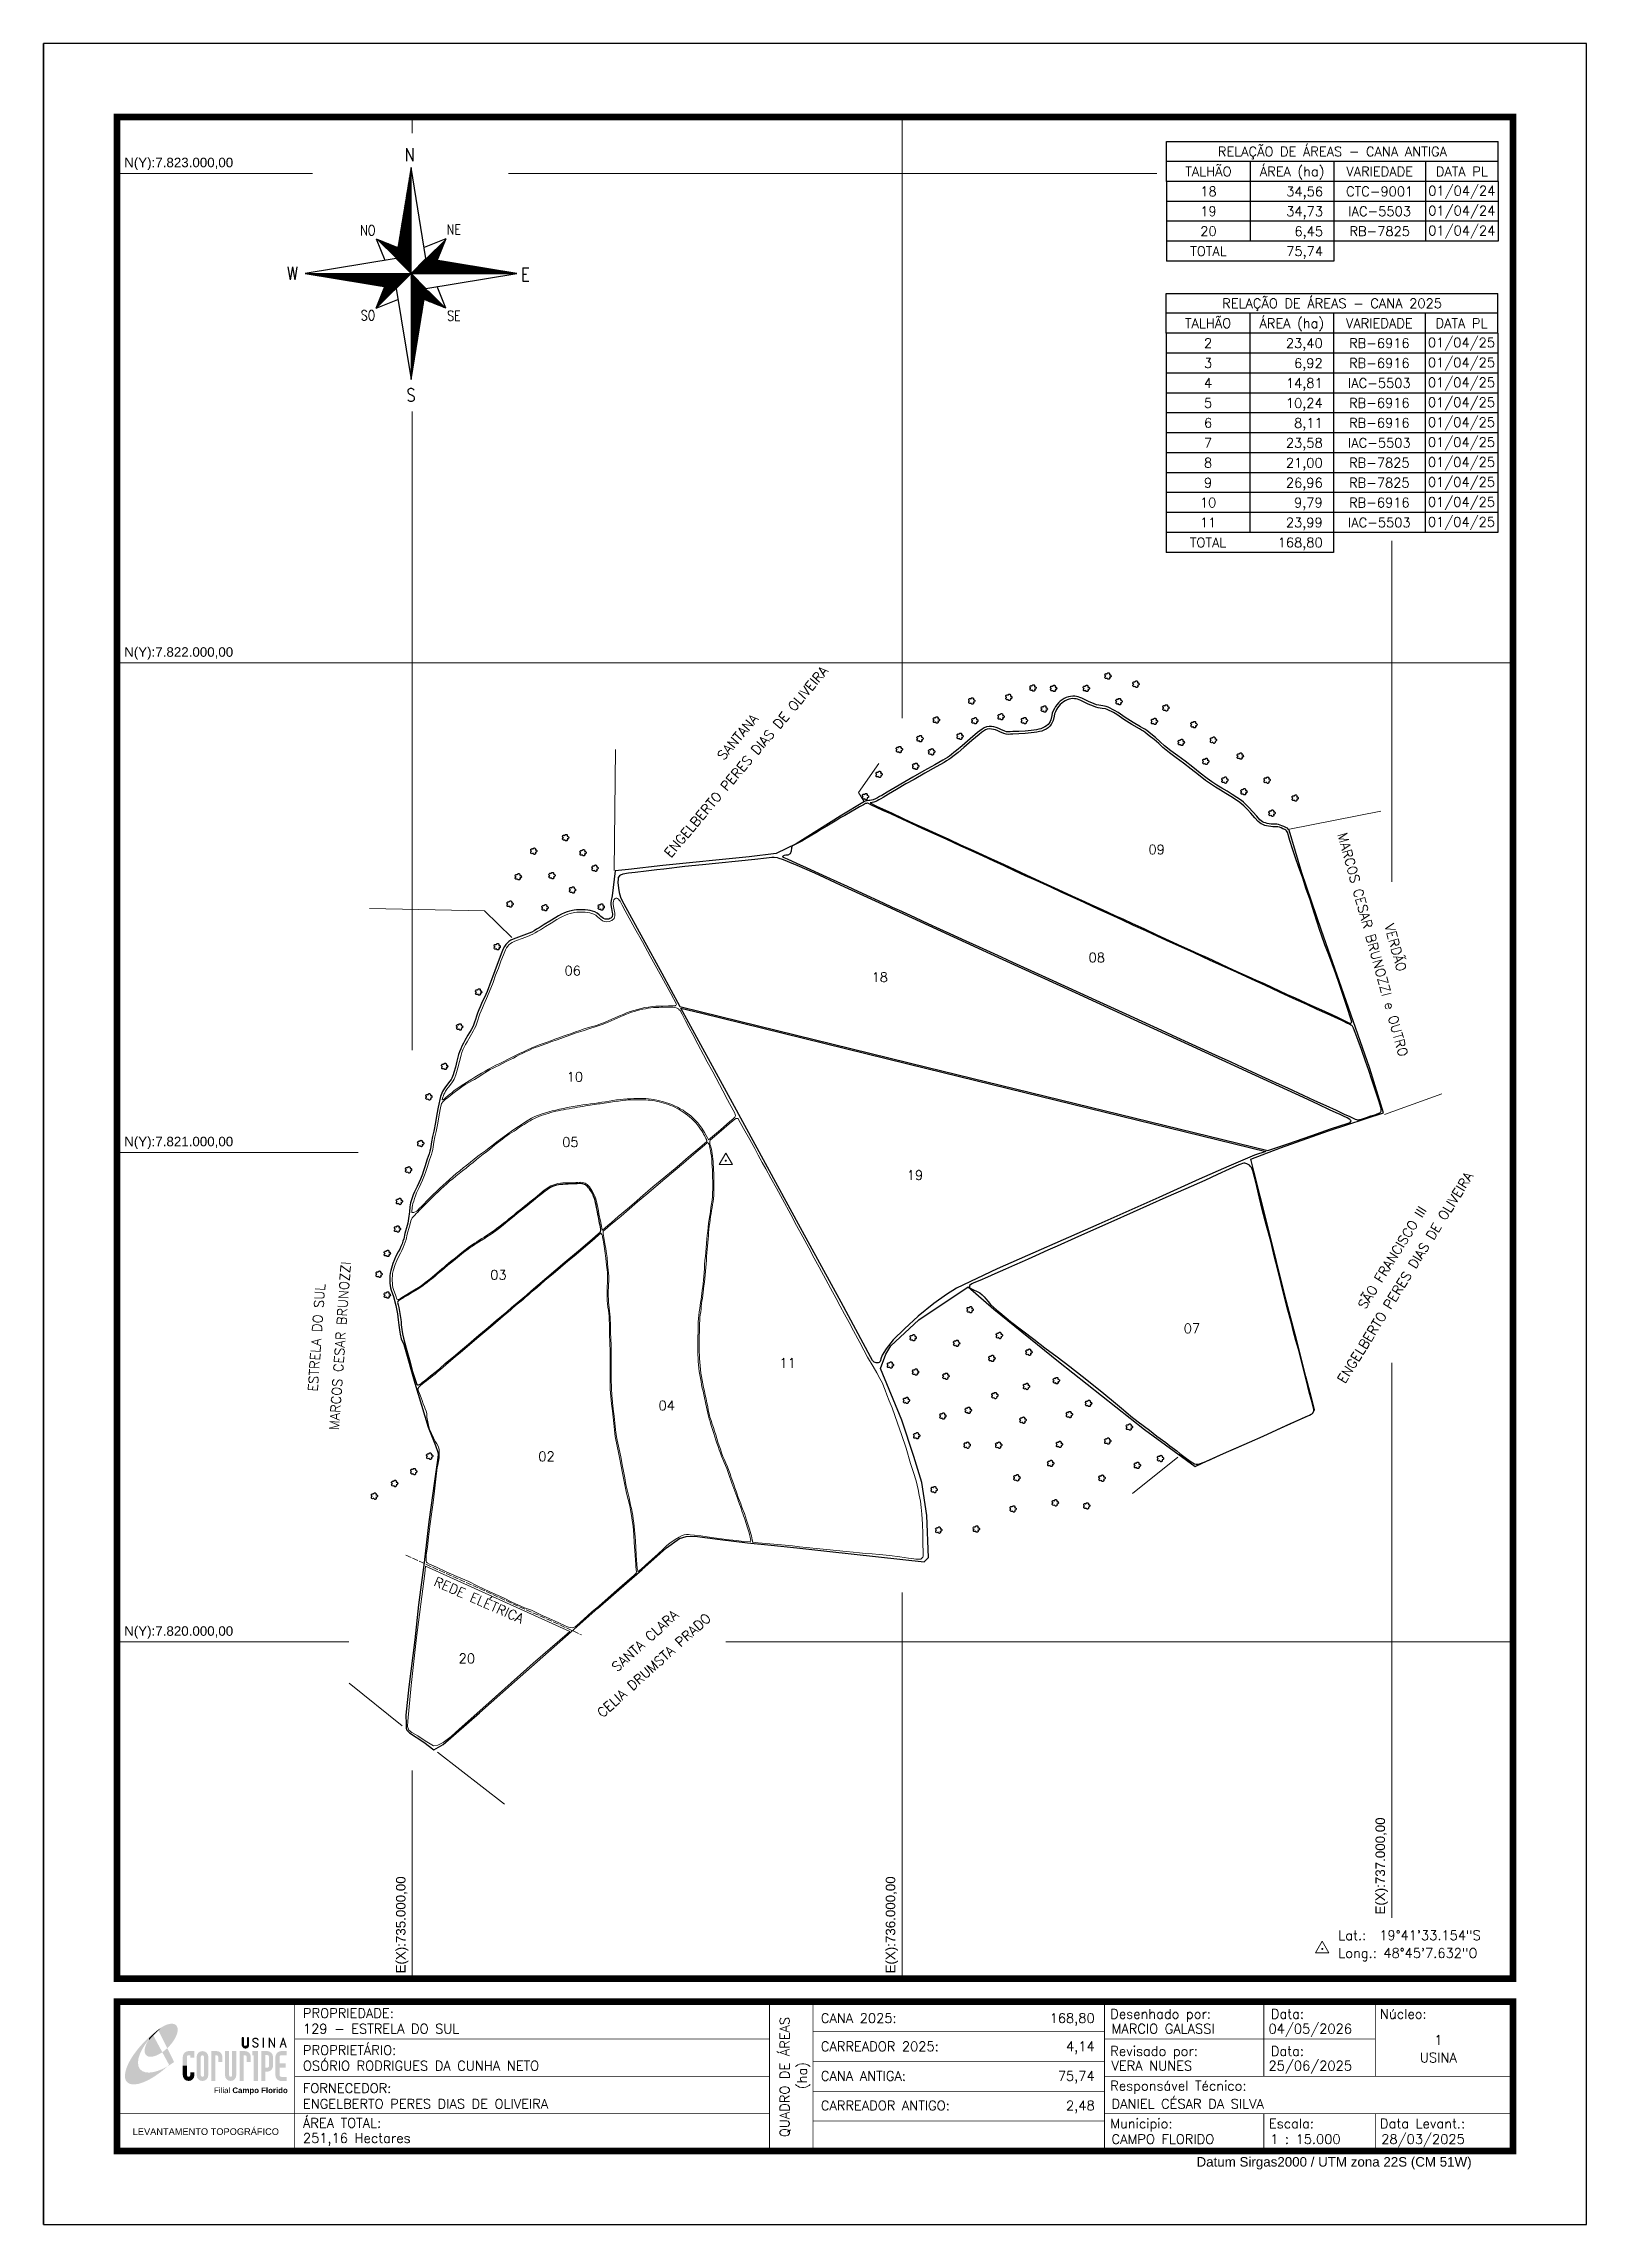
# Model space of a CAD drawing. Extents: x 734247 to 737397, y 7818810 to 7823265.
import ezdxf
from ezdxf.enums import TextEntityAlignment as Align

# ---------------------------------------------------------------- set-up
doc = ezdxf.new("R2010")
doc.units = 0
doc.header["$MEASUREMENT"] = 0
for name, pattern in [('ACAD_ISO02W100', [15, 12, -3]), ('CONTINUO', [0]), ('LIN0', [0])]:
    doc.linetypes.add(name, pattern=pattern)
doc.layers.get('0').update_dxf_attribs({"lineweight": 25})
for name, color, linetype in [('0114000129', 1, 'Continuous'), ('0114000129002', 5, 'Continuous'), ('0114000129003', 5, 'Continuous'), ('0114000129004', 5, 'Continuous'), ('0114000129005', 5, 'Continuous'), ('0114000129006', 5, 'Continuous'), ('0114000129007', 5, 'Continuous'), ('0114000129008', 5, 'Continuous'), ('0114000129009', 5, 'Continuous'), ('0114000129010', 5, 'Continuous'), ('0114000129011', 5, 'Continuous'), ('0114000129018', 5, 'Continuous'), ('0114000129019', 5, 'Continuous'), ('0114000129020', 5, 'Continuous'), ('_SIMBOLO ARVORE', 118, 'Continuous'), ('MALHA', 8, 'Continuous'), ('MARGEM', 5, 'Continuous'), ('QUADRO_DE_AREAS_CANA_ANTIGA', 7, 'Continuous'), ('SETA_NORTE', 3, 'Continuous'), ('TEXTO', 7, 'Continuous'), ('TEXTO CONFORNTANTES', 7, 'Continuous'), ('TEXTO_NUN_TAL', 7, 'Continuous')]:
    doc.layers.add(name, color=color, linetype=linetype)
doc.layers.add('REDE_ELETRICA', color=6, linetype='Continuous', lineweight=0)
doc.layers.add('TEXTO_DIVERSOS', color=7, linetype='Continuous', lineweight=5)
doc.styles.add('ARIAL', font='arial.ttf')
doc.styles.add('marcelo', font='arial.ttf')
doc.styles.add('ROMANS', font='romans')
doc.styles.add('Simplex', font='simplex.shx')
doc.styles.get("Standard").update_dxf_attribs({"font": 'arial.ttf'})

msp = doc.modelspace()

# ---------------------------------------------------------------- texts
at = {"layer": 'MALHA'}
for s, p in [('N(Y):7.823.000,00', (734411.8, 7823006.8)), ('N(Y):7.822.000,00', (734411.8, 7822006.8)), ('N(Y):7.821.000,00', (734411.8, 7821006.8)), ('N(Y):7.820.000,00', (734411.8, 7820006.8))]:
    msp.add_text(s, height=19.5, dxfattribs=at).set_placement(p, align=Align.BOTTOM_LEFT)
for s, p in [('E(X):737.000,00', (736992.1, 7819443.3)), ('E(X):735.000,00', (734992.1, 7819322.9)), ('E(X):736.000,00', (735992.1, 7819322.9))]:
    msp.add_text(s, height=19.5, rotation=90, dxfattribs=at).set_placement(p, align=Align.BOTTOM_LEFT)
at = {"layer": 'MARGEM', "color": 7, "linetype": 'Continuous', "lineweight": 9}
for s, style, p in [('PROPRIEDADE:', 'Simplex', (734776.8, 7819251.5)), ('Desenhado por:', 'Simplex', (736425.2, 7819250)), ('Data:', 'Simplex', (736753.2, 7819250)), ('Núcleo:', 'Simplex', (736975.9, 7819250)), ('PROPRIETÁRIO:', 'Simplex', (734776.8, 7819176)), ('Revisado por:', 'Simplex', (736425.2, 7819174.1)), ('Data:', 'Simplex', (736753.2, 7819174.1)), ('FORNECEDOR:', 'Simplex', (734776.8, 7819098.2)), ('Responsável Técnico:', 'Simplex', (736425.2, 7819103.2)), ('ÁREA TOTAL:', 'Simplex', (734776.8, 7819027.2)), ('Municipio:', 'Simplex', (736425.2, 7819026)), ('Escala:', 'Simplex', (736749.3, 7819026)), ('Data Levant.:', 'Simplex', (736975.9, 7819026)), ('Datum Sirgas2000 / UTM zona 22S (CM 51W)', 'marcelo', (736601.4, 7818947.8))]:
    msp.add_text(s, height=19.5, dxfattribs=dict(at, style=style)).set_placement(p, align=Align.TOP_LEFT)
at = {"layer": 'MARGEM', "color": 7, "linetype": 'Continuous', "style": 'Simplex'}
for s, p in [('CANA 2025:', (735834.3, 7819241.4)), ('129 - ESTRELA DO SUL', (734776.8, 7819219.7)), ('MARCIO GALASSI', (736427.8, 7819219.7)), ('04/05/2026', (736748.3, 7819219.7)), ('OSÓRIO RODRIGUES DA CUNHA NETO', (734776.8, 7819144.2)), ('CARREADOR 2025:', (735834.3, 7819183.7)), ('CANA ANTIGA:', (735834.3, 7819123.2)), ('VERA NUNES', (736427.8, 7819144.2)), ('25/06/2025', (736748.3, 7819144.2)), ('ENGELBERTO PERES DIAS DE OLIVEIRA', (734776.8, 7819066.4)), ('CARREADOR ANTIGO:', (735834.3, 7819062.8)), ('DANIEL CÉSAR DA SILVA', (736427.8, 7819066.4)), ('251,16 Hectares', (734776.8, 7818996.4)), ('CAMPO FLORIDO', (736427.8, 7818994.2)), ('1 : 15.000', (736751.8, 7818994.2)), ('28/03/2025', (736978.5, 7818994.2))]:
    msp.add_text(s, height=19.5, dxfattribs=at).set_placement(p, align=Align.TOP_LEFT)
for s, p in [('168,80', (736393.4, 7819241.4)), ('4,14', (736393.4, 7819183.7)), ('75,74', (736393.4, 7819123.2)), ('2,48', (736393.4, 7819062.8))]:
    msp.add_text(s, height=19.5, dxfattribs=at).set_placement(p, align=Align.TOP_RIGHT)
for s, p in [('QUADRO DE ÁREAS', (735760.4, 7819111.3)), ('(ha)', (735796, 7819114.3))]:
    msp.add_text(s, height=19.5, rotation=90, dxfattribs=at).set_placement(p, align=Align.MIDDLE_CENTER)
for s, p in [('1', (737095.1, 7819187)), ('USINA', (737095.1, 7819151))]:
    msp.add_text(s, height=19.5, dxfattribs=at).set_placement(p, align=Align.MIDDLE_CENTER)
at = {"layer": 'MARGEM', "color": 7, "linetype": 'ByBlock'}
msp.add_text('LEVANTAMENTO TOPOGRÁFICO', height=13.5, dxfattribs=at).set_placement((734578.5, 7818999.8), align=Align.MIDDLE_CENTER)
at = {"layer": 'QUADRO_DE_AREAS_CANA_ANTIGA', "linetype": 'Continuous', "style": 'Simplex'}
for s, p in [('RELAÇÃO DE ÁREAS - CANA ANTIGA', (736878.8, 7823044.8)), ('TALHÃO', (736625.7, 7823004.1)), ('ÁREA (ha)', (736796.5, 7823004.1)), ('VARIEDADE', (736975.3, 7823004.1)), ('DATA PL', (737143, 7823004.1)), ('18', (736625.7, 7822963.4)), ('CTC-9001', (736975.3, 7822963.4)), ('01/04/24', (737143, 7822964.7)), ('01/04/24', (737143, 7822924)), ('20', (736625.7, 7822882)), ('19', (736625.7, 7822922.7)), ('IAC-5503', (736975.3, 7822922.7)), ('RB-7825', (736975.3, 7822882)), ('01/04/24', (737143, 7822883.3)), ('TOTAL', (736625.7, 7822841.2)), ('RELAÇÃO DE ÁREAS - CANA 2025', (736878.1, 7822734.7)), ('TALHÃO', (736625, 7822694)), ('ÁREA (ha)', (736795.8, 7822694)), ('VARIEDADE', (736974.6, 7822694)), ('DATA PL', (737142.3, 7822694)), ('2', (736625, 7822653.3)), ('RB-6916', (736974.6, 7822653.3)), ('01/04/25', (737142.3, 7822654.6)), ('01/04/25', (737142.3, 7822613.9)), ('3', (736625, 7822612.6)), ('4', (736625, 7822571.9)), ('IAC-5503', (736974.6, 7822571.9)), ('RB-6916', (736974.6, 7822612.6)), ('01/04/25', (737142.3, 7822573.2)), ('5', (736625, 7822531.2)), ('RB-6916', (736974.6, 7822531.2)), ('01/04/25', (737142.3, 7822532.5)), ('6', (736625, 7822490.5)), ('RB-6916', (736974.6, 7822490.5)), ('01/04/25', (737142.3, 7822491.8)), ('7', (736625, 7822449.8)), ('IAC-5503', (736974.6, 7822449.8)), ('01/04/25', (737142.3, 7822451.1)), ('8', (736625, 7822409)), ('RB-7825', (736974.6, 7822409)), ('01/04/25', (737142.3, 7822410.4)), ('9', (736625, 7822368.3)), ('RB-7825', (736974.6, 7822368.3)), ('01/04/25', (737142.3, 7822369.7)), ('10', (736625, 7822327.6)), ('RB-6916', (736974.6, 7822327.6)), ('01/04/25', (737142.3, 7822328.9)), ('11', (736625, 7822286.9)), ('IAC-5503', (736974.6, 7822286.9)), ('01/04/25', (737142.3, 7822288.2)), ('TOTAL', (736625, 7822246.2))]:
    msp.add_text(s, height=19.5, dxfattribs=at).set_placement(p, align=Align.MIDDLE_CENTER)
for s, p in [('34,56', (736859.7, 7822953.5)), ('34,73', (736859.7, 7822912.8)), ('6,45', (736859.7, 7822872.1)), ('75,74', (736859.7, 7822831.4)), ('23,40', (736859, 7822643.5)), ('14,81', (736859, 7822562)), ('6,92', (736859, 7822602.7)), ('10,24', (736859, 7822521.3)), ('8,11', (736859, 7822480.6)), ('23,58', (736859, 7822439.9)), ('21,00', (736859, 7822399.2)), ('26,96', (736859, 7822358.5)), ('9,79', (736859, 7822317.8)), ('23,99', (736859, 7822277.1)), ('168,80', (736859, 7822236.3))]:
    msp.add_text(s, height=19.5, dxfattribs=at).set_placement(p, align=Align.RIGHT)
at = {"layer": 'TEXTO', "linetype": 'ByBlock', "style": 'Simplex'}
for s, p in [('Lat.:  19%%D41\'33.154"S', (736890.9, 7819391.1, 985.2)), ('Long.: 48%%D45\'7.632"O', (736890.9, 7819354.8, 985.2))]:
    msp.add_text(s, height=19.5, dxfattribs=at).set_placement(p)
at = {"layer": 'TEXTO CONFORNTANTES', "linetype": 'Continuous', "style": 'Simplex'}
for s, rotation, p in [('ENGELBERTO PERES DIAS DE OLIVEIRA', 49.7995, (735527.6, 7821600.8, -639.6)), ('SANTANA', 49.7995, (735635.9, 7821799.8, -639.6)), ('MARCOS CESAR BRUNOZZI e OUTRO', 285.4231, (736889.1, 7821650.1, -639.6)), ('VERDÃO', 285.4231, (736985, 7821464.1, -639.6)), ('ENGELBERTO PERES DIAS DE OLIVEIRA', 58.3076, (736904.3, 7820526.6, -639.6)), ('SÃO FRANCISCO III', 58.3076, (736946.2, 7820678.3, -639.6)), ('MARCOS CESAR BRUNOZZI', 85.9517, (734849.9, 7820432.3, -639.6)), ('ESTRELA DO SUL', 85.9517, (734806.4, 7820510.9, -639.6)), ('CELIA DRUMSTA PRADO', 42.1087, (735388.4, 7819844.2, -639.6)), ('SANTA CLARA', 42.1087, (735418.2, 7819938, -639.6))]:
    msp.add_text(s, height=19.5, rotation=rotation, dxfattribs=at).set_placement(p)
at = {"layer": 'TEXTO_DIVERSOS', "linetype": 'Continuous', "style": 'Simplex'}
msp.add_text('REDE ELÉTRICA', height=19.5, rotation=336.3937, dxfattribs=at).set_placement((735049.9, 7820134.1), align=Align.TOP_LEFT)
at = {"layer": 'TEXTO_NUN_TAL', "linetype": 'Continuous', "style": 'Simplex'}
for s, p in [('09', (736519.9, 7821609.3)), ('06', (735327.5, 7821361.7)), ('08', (736397.7, 7821388.5)), ('18', (735954.6, 7821348.5)), ('10', (735332, 7821144.9)), ('05', (735322.8, 7821011.5)), ('19', (736026.5, 7820944.1)), ('03', (735176, 7820740.2)), ('07', (736592, 7820630.9)), ('11', (735766.5, 7820560.3)), ('04', (735519.6, 7820473.4)), ('02', (735274.2, 7820369.5)), ('20', (735111.5, 7819956.7))]:
    msp.add_text(s, height=19.5, dxfattribs=at).set_placement(p, align=Align.CENTER)

# ---------------------------------------------------------------- blocks, each defined once
blk = doc.blocks.new('A$C309442C0')
at = {"layer": 'SETA_NORTE', "linetype": 'Continuous'}
h = blk.add_hatch(dxfattribs=at)
h.set_pattern_fill('ANSI31', color=256, scale=0.1375, angle=-90, style=0)
h.set_pattern_definition([(315, (-215853.3434, 13873.16845), (0.3086963042, 0.3086963042), [])])
h.paths.add_polyline_path([(73.5, 97.4), (74.7, 104.9), (60, 110.8)])
h = blk.add_hatch(dxfattribs=at)
h.set_pattern_fill('ANSI31', color=256, scale=0.1375, angle=180, style=0)
h.set_pattern_definition([(225, (13869.59828, 216024.21475), (0.3086963042, -0.3086963042), [])])
h.paths.add_polyline_path([(93.8, 97.4), (101.4, 96.2), (107.3, 110.8)])
h = blk.add_hatch(dxfattribs=at)
h.set_pattern_fill('ANSI31', color=256, scale=0.1375, style=0)
h.set_pattern_definition([(45, (-13702.2971, -215849.77324), (-0.3086963042, 0.3086963042), [])])
h.paths.add_polyline_path([(73.5, 77), (65.9, 78.3), (60, 63.6)])
h = blk.add_hatch(dxfattribs=at)
h.set_pattern_fill('ANSI31', color=256, scale=0.1375, angle=90, style=0)
h.set_pattern_definition([(135, (216020.6446, -13698.72693), (-0.3086963042, -0.3086963042), [])])
h.paths.add_polyline_path([(93.8, 77), (92.6, 69.5), (107.3, 63.6)])
for p, q in [((81.6, 146.8), (83.7, 148.9)), ((81.7, 147.6), (83.7, 149.5)), ((81.8, 148.3), (83.7, 150.1)), ((82, 149.1), (83.7, 150.8)), ((82.1, 149.9), (83.7, 151.4)), ((82.2, 150.6), (83.7, 152.1)), ((82.3, 151.4), (83.7, 152.7)), ((82.5, 152.2), (83.7, 153.3)), ((82.6, 152.9), (83.7, 154)), ((82.7, 153.7), (83.7, 154.6)), ((82.9, 154.4), (83.7, 155.2)), ((83, 155.2), (83.7, 155.9)), ((83.1, 156), (83.7, 156.5)), ((83.2, 156.7), (83.7, 157.2)), ((83.4, 157.5), (83.7, 157.8)), ((83.5, 158.3), (83.7, 158.4)), ((83.6, 159), (83.7, 159.1)), ((78.7, 129.3), (83.7, 134.2)), ((78.8, 130), (83.7, 134.9)), ((79, 130.8), (83.7, 135.5)), ((79.1, 131.6), (83.7, 136.1)), ((79.2, 132.3), (83.7, 136.8)), ((79.3, 133.1), (83.7, 137.4)), ((79.5, 133.8), (83.7, 138)), ((79.6, 134.6), (83.7, 138.7)), ((79.7, 135.4), (83.7, 139.3)), ((79.8, 136.1), (83.7, 140)), ((80, 136.9), (83.7, 140.6)), ((80.1, 137.7), (83.7, 141.2)), ((80.2, 138.4), (83.7, 141.9)), ((80.3, 139.2), (83.7, 142.5)), ((80.5, 139.9), (83.7, 143.1)), ((80.6, 140.7), (83.7, 143.8)), ((80.7, 141.5), (83.7, 144.4)), ((80.8, 142.2), (83.7, 145)), ((81, 143), (83.7, 145.7)), ((81.1, 143.8), (83.7, 146.3)), ((81.2, 144.5), (83.7, 147)), ((81.3, 145.3), (83.7, 147.6)), ((81.5, 146.1), (83.7, 148.2)), ((75.7, 111), (83.7, 118.9)), ((75.8, 111.7), (83.7, 119.6)), ((75.9, 112.5), (83.7, 120.2)), ((76.1, 113.3), (83.7, 120.8)), ((76.2, 114), (83.7, 121.5)), ((76.3, 114.8), (83.7, 122.1)), ((76.4, 115.5), (83.7, 122.8)), ((76.6, 116.3), (83.7, 123.4)), ((76.7, 117.1), (83.7, 124)), ((76.8, 117.8), (83.7, 124.7)), ((76.9, 118.6), (83.7, 125.3)), ((77.1, 119.4), (83.7, 125.9)), ((77.2, 120.1), (83.7, 126.6)), ((77.3, 120.9), (83.7, 127.2)), ((77.4, 121.6), (83.7, 127.8)), ((77.6, 122.4), (83.7, 128.5)), ((77.7, 123.2), (83.7, 129.1)), ((77.8, 123.9), (83.7, 129.8)), ((78, 124.7), (83.7, 130.4)), ((78.1, 125.5), (83.7, 131)), ((78.2, 126.2), (83.7, 131.7)), ((78.3, 127), (83.7, 132.3)), ((78.5, 127.7), (83.7, 132.9)), ((78.6, 128.5), (83.7, 133.6)), ((60, 110.8), (74.7, 104.9)), ((60, 110.8), (65.9, 96.2)), ((73.5, 97.3), (83.7, 107.5)), ((73.6, 98), (83.7, 108.1)), ((73.7, 98.8), (83.7, 108.7)), ((73.8, 99.5), (83.7, 109.4)), ((73.8, 97), (83.7, 106.8)), ((73.9, 100.3), (83.7, 110)), ((74.1, 101.1), (83.7, 110.6)), ((74.2, 101.8), (83.7, 111.3)), ((74.2, 96.7), (83.7, 106.2)), ((74.3, 102.6), (83.7, 111.9)), ((74.4, 103.3), (83.7, 112.6)), ((74.5, 96.4), (83.7, 105.6)), ((74.6, 104.1), (83.7, 113.2)), ((74.7, 104.9), (83.7, 113.8)), ((74.8, 105.6), (83.7, 114.5)), ((74.8, 96.1), (83.7, 104.9)), ((74.9, 106.4), (83.7, 115.1)), ((75.1, 107.2), (83.7, 115.7)), ((75.1, 95.7), (83.7, 104.3)), ((75.2, 107.9), (83.7, 116.4)), ((75.3, 108.7), (83.7, 117)), ((75.4, 109.4), (83.7, 117.7)), ((75.6, 110.2), (83.7, 118.3)), ((107.3, 110.8), (92.6, 104.9)), ((107.3, 110.8), (101.4, 96.2)), ((75.4, 95.4), (83.7, 103.6)), ((75.8, 95.1), (83.7, 103)), ((76.1, 94.8), (83.7, 102.4)), ((76.4, 94.5), (83.7, 101.7)), ((76.7, 94.2), (83.7, 101.1)), ((77, 93.8), (83.7, 100.5)), ((77.4, 93.5), (83.7, 99.8)), ((77.7, 93.2), (83.7, 99.2)), ((78, 92.9), (83.7, 98.5)), ((78.3, 92.6), (83.7, 97.9)), ((78.6, 92.2), (83.7, 97.3)), ((78.9, 91.9), (83.7, 96.6)), ((79.3, 91.6), (83.7, 96)), ((79.6, 91.3), (83.7, 95.4)), ((79.9, 91), (83.7, 94.7)), ((80.2, 90.7), (83.7, 94.1)), ((80.5, 90.3), (83.7, 93.4)), ((80.9, 90), (83.7, 92.8)), ((81.2, 89.7), (83.7, 92.2)), ((81.5, 89.4), (83.7, 91.5)), ((81.8, 89.1), (83.7, 90.9)), ((82.1, 88.7), (83.7, 90.3)), ((82.4, 88.4), (83.7, 89.6)), ((83.8, 87.2), (94, 97.4)), ((84.4, 87.2), (94.5, 97.3)), ((85.1, 87.2), (95.1, 97.2)), ((85.7, 87.2), (95.6, 97.1)), ((86.3, 87.2), (96.2, 97)), ((87, 87.2), (96.7, 96.9)), ((87.6, 87.2), (97.2, 96.9)), ((88.3, 87.2), (97.8, 96.8)), ((88.9, 87.2), (98.3, 96.7)), ((89.5, 87.2), (98.9, 96.6)), ((90.2, 87.2), (99.4, 96.5)), ((90.8, 87.2), (100, 96.4)), ((91.4, 87.2), (100.5, 96.3)), ((92.1, 87.2), (101.1, 96.2)), ((92.7, 87.2), (101.6, 96.1)), ((93.4, 87.2), (102.2, 96)), ((94, 87.2), (102.7, 96)), ((94.6, 87.2), (103.3, 95.9)), ((95.3, 87.2), (103.8, 95.8)), ((95.9, 87.2), (104.4, 95.7)), ((96.5, 87.2), (104.9, 95.6)), ((97.2, 87.2), (105.5, 95.5)), ((97.8, 87.2), (106, 95.4)), ((98.4, 87.2), (106.5, 95.3)), ((99.1, 87.2), (107.1, 95.2)), ((99.7, 87.2), (107.6, 95.1)), ((100.4, 87.2), (108.2, 95.1)), ((101, 87.2), (108.7, 95)), ((101.6, 87.2), (109.3, 94.9)), ((102.3, 87.2), (109.8, 94.8)), ((102.9, 87.2), (110.4, 94.7)), ((103.5, 87.2), (110.9, 94.6)), ((104.2, 87.2), (111.5, 94.5)), ((104.8, 87.2), (112, 94.4)), ((105.5, 87.2), (112.6, 94.3)), ((106.1, 87.2), (113.1, 94.2)), ((106.7, 87.2), (113.7, 94.1)), ((107.4, 87.2), (114.2, 94.1)), ((108, 87.2), (114.8, 94)), ((108.6, 87.2), (115.3, 93.9)), ((109.3, 87.2), (115.8, 93.8)), ((109.9, 87.2), (116.4, 93.7)), ((110.6, 87.2), (116.9, 93.6)), ((111.2, 87.2), (117.5, 93.5)), ((111.8, 87.2), (118, 93.4)), ((112.5, 87.2), (118.6, 93.3)), ((113.1, 87.2), (119.1, 93.2)), ((113.7, 87.2), (119.7, 93.2)), ((114.4, 87.2), (120.2, 93.1)), ((115, 87.2), (120.8, 93)), ((115.6, 87.2), (121.3, 92.9)), ((116.3, 87.2), (121.9, 92.8)), ((116.9, 87.2), (122.4, 92.7)), ((117.6, 87.2), (123, 92.6)), ((118.2, 87.2), (123.5, 92.5)), ((118.8, 87.2), (124, 92.4)), ((119.5, 87.2), (124.6, 92.3)), ((120.1, 87.2), (125.1, 92.3)), ((120.7, 87.2), (125.7, 92.2)), ((121.4, 87.2), (126.2, 92.1)), ((122, 87.2), (126.8, 92)), ((122.7, 87.2), (127.3, 91.9)), ((123.3, 87.2), (127.9, 91.8)), ((123.9, 87.2), (128.4, 91.7)), ((124.6, 87.2), (129, 91.6)), ((125.2, 87.2), (129.5, 91.5)), ((125.8, 87.2), (130.1, 91.4)), ((126.5, 87.2), (130.6, 91.4)), ((127.1, 87.2), (131.2, 91.3)), ((127.8, 87.2), (131.7, 91.2)), ((128.4, 87.2), (132.3, 91.1)), ((129, 87.2), (132.8, 91)), ((129.7, 87.2), (133.3, 90.9)), ((130.3, 87.2), (133.9, 90.8)), ((130.9, 87.2), (134.4, 90.7)), ((131.6, 87.2), (135, 90.6)), ((132.2, 87.2), (135.5, 90.5)), ((132.8, 87.2), (136.1, 90.5)), ((133.5, 87.2), (136.6, 90.4)), ((134.1, 87.2), (137.2, 90.3)), ((134.8, 87.2), (137.7, 90.2)), ((135.4, 87.2), (138.3, 90.1)), ((136, 87.2), (138.8, 90)), ((136.7, 87.2), (139.4, 89.9)), ((137.3, 87.2), (139.9, 89.8)), ((137.9, 87.2), (140.5, 89.7)), ((138.6, 87.2), (141, 89.6)), ((139.2, 87.2), (141.6, 89.6)), ((139.9, 87.2), (142.1, 89.5)), ((140.5, 87.2), (142.6, 89.4)), ((141.1, 87.2), (143.2, 89.3)), ((141.8, 87.2), (143.7, 89.2)), ((142.4, 87.2), (144.3, 89.1)), ((11.8, 87.2), (11.8, 87.2)), ((12.3, 87.1), (12.4, 87.2)), ((12.9, 87), (13.1, 87.2)), ((13.4, 86.9), (13.7, 87.2)), ((14, 86.8), (14.4, 87.2)), ((14.5, 86.7), (15, 87.2)), ((15.1, 86.6), (15.6, 87.2)), ((15.6, 86.6), (16.3, 87.2)), ((16.2, 86.5), (16.9, 87.2)), ((16.7, 86.4), (17.5, 87.2)), ((17.2, 86.3), (18.2, 87.2)), ((17.8, 86.2), (18.8, 87.2)), ((18.3, 86.1), (19.5, 87.2)), ((18.9, 86), (20.1, 87.2)), ((19.4, 85.9), (20.7, 87.2)), ((20, 85.8), (21.4, 87.2)), ((20.5, 85.7), (22, 87.2)), ((21.1, 85.7), (22.6, 87.2)), ((21.6, 85.6), (23.3, 87.2)), ((22.2, 85.5), (23.9, 87.2)), ((22.7, 85.4), (24.6, 87.2)), ((23.3, 85.3), (25.2, 87.2)), ((23.8, 85.2), (25.8, 87.2)), ((24.4, 85.1), (26.5, 87.2)), ((24.9, 85), (27.1, 87.2)), ((25.5, 84.9), (27.7, 87.2)), ((26, 84.8), (28.4, 87.2)), ((26.5, 84.8), (29, 87.2)), ((27.1, 84.7), (29.6, 87.2)), ((27.6, 84.6), (30.3, 87.2)), ((28.2, 84.5), (30.9, 87.2)), ((28.7, 84.4), (31.6, 87.2)), ((29.3, 84.3), (32.2, 87.2)), ((29.8, 84.2), (32.8, 87.2)), ((30.4, 84.1), (33.5, 87.2)), ((30.9, 84), (34.1, 87.2)), ((31.5, 83.9), (34.7, 87.2)), ((32, 83.9), (35.4, 87.2)), ((32.6, 83.8), (36, 87.2)), ((33.1, 83.7), (36.7, 87.2)), ((33.7, 83.6), (37.3, 87.2)), ((34.2, 83.5), (37.9, 87.2)), ((34.7, 83.4), (38.6, 87.2)), ((35.3, 83.3), (39.2, 87.2)), ((35.8, 83.2), (39.8, 87.2)), ((36.4, 83.1), (40.5, 87.2)), ((36.9, 83), (41.1, 87.2)), ((37.5, 83), (41.8, 87.2)), ((38, 82.9), (42.4, 87.2)), ((38.6, 82.8), (43, 87.2)), ((39.1, 82.7), (43.7, 87.2)), ((39.7, 82.6), (44.3, 87.2)), ((40.2, 82.5), (44.9, 87.2)), ((40.8, 82.4), (45.6, 87.2)), ((41.3, 82.3), (46.2, 87.2)), ((41.9, 82.2), (46.8, 87.2)), ((42.4, 82.1), (47.5, 87.2)), ((43, 82.1), (48.1, 87.2)), ((43.5, 82), (48.8, 87.2)), ((44, 81.9), (49.4, 87.2)), ((44.6, 81.8), (50, 87.2)), ((45.1, 81.7), (50.7, 87.2)), ((45.7, 81.6), (51.3, 87.2)), ((46.2, 81.5), (51.9, 87.2)), ((46.8, 81.4), (52.6, 87.2)), ((47.3, 81.3), (53.2, 87.2)), ((47.9, 81.2), (53.9, 87.2)), ((48.4, 81.2), (54.5, 87.2)), ((49, 81.1), (55.1, 87.2)), ((49.5, 81), (55.8, 87.2)), ((50.1, 80.9), (56.4, 87.2)), ((50.6, 80.8), (57, 87.2)), ((51.2, 80.7), (57.7, 87.2)), ((51.7, 80.6), (58.3, 87.2)), ((52.3, 80.5), (59, 87.2)), ((52.8, 80.4), (59.6, 87.2)), ((53.3, 80.3), (60.2, 87.2)), ((53.9, 80.3), (60.9, 87.2)), ((54.4, 80.2), (61.5, 87.2)), ((55, 80.1), (62.1, 87.2)), ((55.5, 80), (62.8, 87.2)), ((56.1, 79.9), (63.4, 87.2)), ((56.6, 79.8), (64, 87.2)), ((57.2, 79.7), (64.7, 87.2)), ((57.7, 79.6), (65.3, 87.2)), ((58.3, 79.5), (66, 87.2)), ((58.8, 79.4), (66.6, 87.2)), ((59.4, 79.4), (67.2, 87.2)), ((59.9, 79.3), (67.9, 87.2)), ((83.7, 87.2), (60, 63.6)), ((60, 63.6), (65.9, 78.3)), ((60.5, 79.2), (68.5, 87.2)), ((61, 79.1), (69.1, 87.2)), ((61.5, 79), (69.8, 87.2)), ((62.1, 78.9), (70.4, 87.2)), ((62.6, 78.8), (71.1, 87.2)), ((63.2, 78.7), (71.7, 87.2)), ((63.7, 78.6), (72.3, 87.2)), ((64.3, 78.5), (73, 87.2)), ((64.8, 78.4), (73.6, 87.2)), ((65.4, 78.4), (74.2, 87.2)), ((65.9, 78.3), (74.9, 87.2)), ((66.5, 78.2), (75.5, 87.2)), ((67, 78.1), (76.2, 87.2)), ((67.6, 78), (76.8, 87.2)), ((68.1, 77.9), (77.4, 87.2)), ((68.7, 77.8), (78.1, 87.2)), ((69.2, 77.7), (78.7, 87.2)), ((69.8, 77.6), (79.3, 87.2)), ((70.3, 77.5), (80, 87.2)), ((70.8, 77.5), (80.6, 87.2)), ((71.4, 77.4), (81.2, 87.2)), ((71.9, 77.3), (81.9, 87.2)), ((72.5, 77.2), (82.5, 87.2)), ((73, 77.1), (83.2, 87.2)), ((82.8, 88.1), (83.7, 89)), ((83.1, 87.8), (83.7, 88.4)), ((83.4, 87.5), (83.7, 87.7)), ((83.7, 87.1), (83.7, 87.1)), ((83.7, 86.4), (84, 86.8)), ((83.7, 85.8), (84.4, 86.5)), ((83.7, 85.2), (84.7, 86.2)), ((83.7, 84.5), (85, 85.9)), ((83.7, 83.9), (85.3, 85.6)), ((83.7, 83.3), (85.6, 85.2)), ((83.7, 82.6), (86, 84.9)), ((83.7, 82), (86.3, 84.6)), ((83.7, 81.3), (86.6, 84.3)), ((83.7, 80.7), (86.9, 84)), ((83.7, 80.1), (87.2, 83.6)), ((83.7, 79.4), (87.5, 83.3)), ((83.7, 78.8), (87.9, 83)), ((83.7, 78.2), (88.2, 82.7)), ((83.7, 77.5), (88.5, 82.4)), ((83.7, 76.9), (88.8, 82.1)), ((83.7, 76.2), (89.1, 81.7)), ((83.7, 75.6), (89.5, 81.4)), ((83.7, 75), (89.8, 81.1)), ((83.7, 74.3), (90.1, 80.8)), ((83.7, 73.7), (90.4, 80.5)), ((83.7, 73.1), (90.7, 80.1)), ((83.7, 72.4), (91, 79.8)), ((83.7, 71.8), (91.4, 79.5)), ((83.7, 71.2), (91.7, 79.2)), ((83.7, 70.5), (92, 78.9)), ((83.7, 69.9), (92.3, 78.5)), ((83.7, 69.2), (92.6, 78.2)), ((83.7, 68.6), (93, 77.9)), ((83.7, 68), (93.3, 77.6)), ((83.7, 67.3), (93.6, 77.3)), ((83.7, 66.7), (93.8, 76.9)), ((83.7, 66.1), (93.7, 76.1)), ((83.7, 65.4), (93.6, 75.3)), ((83.7, 64.8), (93.4, 74.6)), ((107.3, 63.6), (101.4, 78.3)), ((143, 87.2), (144.8, 89)), ((143.7, 87.2), (145.4, 88.9)), ((144.3, 87.2), (145.9, 88.8)), ((144.9, 87.2), (146.5, 88.7)), ((145.6, 87.2), (147, 88.7)), ((146.2, 87.2), (147.6, 88.6)), ((146.9, 87.2), (148.1, 88.5)), ((147.5, 87.2), (148.7, 88.4)), ((148.1, 87.2), (149.2, 88.3)), ((148.8, 87.2), (149.8, 88.2)), ((149.4, 87.2), (150.3, 88.1)), ((150, 87.2), (150.8, 88)), ((150.7, 87.2), (151.4, 87.9)), ((151.3, 87.2), (151.9, 87.8)), ((152, 87.2), (152.5, 87.8)), ((152.6, 87.2), (153, 87.7)), ((153.2, 87.2), (153.6, 87.6)), ((153.9, 87.2), (154.1, 87.5)), ((154.5, 87.2), (154.7, 87.4)), ((155.1, 87.2), (155.2, 87.3)), ((60, 63.6), (74.7, 69.5)), ((83.7, 64.1), (93.3, 73.8)), ((83.7, 63.5), (93.2, 73)), ((83.7, 62.9), (93.1, 72.3)), ((83.7, 62.2), (92.9, 71.5)), ((83.7, 61.6), (92.8, 70.8)), ((83.7, 61), (92.7, 70)), ((83.7, 60.3), (92.6, 69.2)), ((83.7, 59.7), (92.4, 68.5)), ((83.7, 59), (92.3, 67.7)), ((83.7, 58.4), (92.2, 66.9)), ((83.7, 57.8), (92.1, 66.2)), ((83.7, 57.1), (91.9, 65.4)), ((83.7, 56.5), (91.8, 64.7)), ((83.7, 55.9), (91.7, 63.9)), ((83.7, 55.2), (91.6, 63.1)), ((83.7, 54.6), (91.4, 62.4)), ((83.7, 54), (91.3, 61.6)), ((83.7, 53.3), (91.2, 60.8)), ((83.7, 52.7), (91.1, 60.1)), ((107.3, 63.6), (92.6, 69.5)), ((83.7, 52), (90.9, 59.3)), ((83.7, 51.4), (90.8, 58.6)), ((83.7, 50.8), (90.7, 57.8)), ((83.7, 50.1), (90.5, 57)), ((83.7, 49.5), (90.4, 56.3)), ((83.7, 48.9), (90.3, 55.5)), ((83.7, 48.2), (90.2, 54.7)), ((83.7, 47.6), (90, 54)), ((83.7, 46.9), (89.9, 53.2)), ((83.7, 46.3), (89.8, 52.5)), ((83.7, 45.7), (89.7, 51.7)), ((83.7, 45), (89.5, 50.9)), ((83.7, 44.4), (89.4, 50.2)), ((83.7, 43.8), (89.3, 49.4)), ((83.7, 43.1), (89.2, 48.6)), ((83.7, 42.5), (89, 47.9)), ((83.7, 41.8), (88.9, 47.1)), ((83.7, 41.2), (88.8, 46.3)), ((83.7, 40.6), (88.7, 45.6)), ((83.7, 39.9), (88.5, 44.8)), ((83.7, 39.3), (88.4, 44.1)), ((83.7, 38.7), (88.3, 43.3)), ((83.7, 38), (88.2, 42.5)), ((83.7, 37.4), (88, 41.8)), ((83.7, 36.8), (87.9, 41)), ((83.7, 36.1), (87.8, 40.2)), ((83.7, 35.5), (87.7, 39.5)), ((83.7, 34.8), (87.5, 38.7)), ((83.7, 34.2), (87.4, 38)), ((83.7, 33.6), (87.3, 37.2)), ((83.7, 32.9), (87.2, 36.4)), ((83.7, 32.3), (87, 35.7)), ((83.7, 31.7), (86.9, 34.9)), ((83.7, 31), (86.8, 34.1)), ((83.7, 30.4), (86.7, 33.4)), ((83.7, 29.7), (86.5, 32.6)), ((83.7, 29.1), (86.4, 31.9)), ((83.7, 28.5), (86.3, 31.1)), ((83.7, 27.8), (86.2, 30.3)), ((83.7, 27.2), (86, 29.6)), ((83.7, 26.6), (85.9, 28.8)), ((83.7, 25.9), (85.8, 28)), ((83.7, 25.3), (85.6, 27.3)), ((83.7, 24.6), (85.5, 26.5)), ((83.7, 24), (85.4, 25.8)), ((83.7, 23.4), (85.3, 25)), ((83.7, 22.7), (85.1, 24.2)), ((83.7, 22.1), (85, 23.5)), ((83.7, 21.5), (84.9, 22.7)), ((83.7, 20.8), (84.8, 21.9)), ((83.7, 20.2), (84.6, 21.2)), ((83.7, 19.6), (84.5, 20.4)), ((83.7, 18.9), (84.4, 19.7)), ((83.7, 18.3), (84.3, 18.9)), ((83.7, 17.6), (84.1, 18.1)), ((83.7, 17), (84, 17.4)), ((83.7, 16.4), (83.9, 16.6)), ((83.7, 15.7), (83.8, 15.8))]:
    blk.add_line(p, q, dxfattribs=at)
blk.add_lwpolyline([(93.8, 77), (155.7, 87.2), (93.8, 97.4), (83.7, 159.3), (73.5, 97.4), (11.6, 87.2), (73.5, 77), (83.7, 15.1)], close=True, dxfattribs=at)
for points in [[(83.7, 87.2), (83.7, 159.3)], [(83.7, 87.2), (73.5, 97.4)], [(83.7, 87.2), (93.8, 97.4)], [(11.6, 87.2), (155.7, 87.2)], [(83.7, 87.2), (73.5, 77)], [(83.7, 87.2), (93.8, 77)], [(83.7, 87.2), (83.7, 15.1)]]:
    blk.add_lwpolyline(points, dxfattribs=at)
at = {"layer": 'SETA_NORTE', "color": 7, "style": 'ROMANS', "width": 0.8}
for s, height, p in [('N ', 8.94, (79.5, 163.6)), ('NO', 6.88, (49.1, 113.2)), ('NE', 6.87, (108, 113.7)), ('W', 8.94, (-0.7, 82.9)), ('E', 8.94, (158.6, 82.1)), ('SO', 6.88, (49.5, 55.3)), ('SE', 6.87, (108.3, 55)), ('S', 8.94, (80.6, 0))]:
    blk.add_text(s, height=height, dxfattribs=at).set_placement(p)
blk = doc.blocks.new('A$C78F83FB3')
at = {"layer": 'MARGEM'}
h = blk.add_hatch(color=20, dxfattribs=at)
edge = h.paths.add_edge_path()
edge.add_ellipse((19.49, 23.77), major_axis=(-6.68, -6.67), ratio=0.469426, start_angle=292.73277, end_angle=601.25787)
edge.add_ellipse((22.83, 22.05), major_axis=(12.64, 11.29), ratio=0.457614, start_angle=79.90686, end_angle=107.91393)
edge = h.paths.add_edge_path()
edge.add_ellipse((18.28, 18.7), major_axis=(13.95, 13.59), ratio=0.386848, start_angle=63.96117, end_angle=264.59932)
edge.add_ellipse((22.83, 22.05), major_axis=(12.64, 11.29), ratio=0.457614, start_angle=107.91393, end_angle=245.11815, ccw=False)
edge.add_ellipse((19.49, 23.77), major_axis=(-6.68, -6.67), ratio=0.469426, start_angle=241.25787, end_angle=292.73277, ccw=False)
for color, points in [(20, [(15.46, 26.12), (14.17, 24.81), (14.06, 24.24), (14.39, 23.97), (14.67, 24.54), (19.47, 29.32), (18.48, 28.66), (17.31, 27.78)]), (7, [(58.42, 24.9), (57.9, 24.9), (57.9, 21.73, -0.414214), (57.15, 20.98), (56.84, 20.98, -0.414214), (56.09, 21.73), (56.09, 24.9), (55.57, 24.9), (55.57, 21.73, 0.414214), (56.84, 20.46), (57.15, 20.46, 0.414214), (58.42, 21.73)]), (7, [(61.7, 24.9), (61.23, 24.9, 0.396318), (60.04, 23.78), (60.04, 23.72, 0.151912), (60.39, 22.97), (60.46, 22.92), (62.18, 22), (62.85, 21.83, 0.12407), (62.51, 22.42), (60.75, 23.36, -0.13192), (60.56, 23.77, -0.385578), (61.23, 24.37), (61.7, 24.37, -0.414214), (62.37, 23.7), (62.89, 23.7, 0.414214)]), (7, [(62.37, 23.7), (62.89, 23.7, 0.414214), (61.7, 24.9), (61.23, 24.9, 0.396318), (60.04, 23.78), (60.04, 23.72, 0.151912), (60.39, 22.97), (60.46, 22.92), (62.18, 22), (62.18, 22, -0.131921), (62.37, 21.59, -0.385578), (61.7, 20.98), (61.23, 20.98, -0.414214), (60.56, 21.65), (60.04, 21.65, 0.414214), (61.23, 20.46), (61.7, 20.46, 0.402546), (62.89, 21.61, 0.165292), (62.51, 22.42), (60.75, 23.36, -0.13192), (60.56, 23.77, -0.385578), (61.23, 24.37), (61.7, 24.37, -0.414214)]), (7, [(30.97, 12.46), (29.13, 12.46), (29.13, 8.21, 1), (34.29, 8.21), (34.29, 9.41), (32.45, 9.41), (32.45, 8.21, -1), (30.97, 8.21)])]:
    blk.add_hatch(color=color, dxfattribs=at).paths.add_polyline_path(points)
h = blk.add_hatch(color=7, dxfattribs=at)
h.paths.add_polyline_path([(65.24, 24.9), (64.72, 24.9), (64.72, 20.46), (65.24, 20.46)])
h.paths.add_polyline_path([(67.38, 20.46), (67.9, 20.46), (67.9, 23.74), (69.74, 20.46), (70.23, 20.46), (70.23, 24.9), (69.71, 24.9), (69.71, 21.58), (67.85, 24.9), (67.38, 24.9)])
h.paths.add_polyline_path([(72.17, 20.46), (72.72, 20.46), (73.14, 21.73), (74.49, 21.73), (74.9, 20.46), (75.45, 20.46), (74, 24.9), (73.62, 24.9)])
h.paths.add_polyline_path([(73.81, 23.8), (74.32, 22.25), (73.31, 22.25)], flags=16)
h = blk.add_hatch(color=7, dxfattribs=at)
h.paths.add_polyline_path([(31.71, 18.93, 0.414214), (29.13, 16.35), (29.13, 12.46), (30.97, 12.46), (30.97, 16.35, -0.414214), (31.71, 17.09), (32.45, 17.09), (32.45, 16.02), (34.29, 16.02), (34.29, 18.93)])
h.paths.add_polyline_path([(44.15, 17.09, -0.414214), (44.89, 16.35), (44.89, 14.1), (46.72, 14.1), (46.72, 16.17, 0.433937), (44.15, 18.93), (41.77, 18.93), (41.77, 12.46), (43.61, 12.46), (43.61, 17.09)])
h.paths.add_polyline_path([(43.61, 12.46), (41.77, 12.46), (41.77, 5.62), (43.61, 5.62)])
h.paths.add_polyline_path([(47.92, 12.46), (49.75, 12.46), (49.75, 18.93), (47.92, 18.93)])
h.paths.add_polyline_path([(52.91, 18.93), (51.08, 18.93), (51.08, 12.46), (52.91, 12.46)])
h.paths.add_polyline_path([(51.08, 8.12, -1), (49.75, 8.12), (49.75, 12.46), (47.92, 12.46), (47.92, 8.12, 1), (52.91, 8.12), (52.91, 12.46), (51.08, 12.46)])
h.paths.add_polyline_path([(54.41, 12.46), (56.25, 12.46), (56.25, 17.09), (56.79, 17.09, -0.414214), (57.53, 16.35), (57.53, 14.1), (59.36, 14.1), (59.36, 16.17, 0.433937), (56.79, 18.93), (54.41, 18.93)])
h.paths.add_polyline_path([(56.25, 12.46), (54.41, 12.46), (54.41, 5.62), (56.25, 5.62)])
h.paths.add_polyline_path([(60.73, 12.46), (62.58, 12.46), (62.58, 18.93), (60.02, 18.93), (60.02, 17.08), (60.73, 17.08)])
h.paths.add_polyline_path([(62.58, 12.46), (60.73, 12.46), (60.73, 5.62), (62.58, 5.62)])
h.paths.add_polyline_path([(64.06, 12.46), (65.82, 12.46), (65.82, 17.17), (66.66, 17.17, -0.450417), (67.48, 16.25), (67.48, 12.46), (69.24, 12.46, 0.002307), (69.24, 12.48, 0.005282), (69.23, 12.54, -0.000938), (69.23, 12.53), (69.23, 16.17, 0.433937), (66.66, 18.93), (64.06, 18.93)])
h.paths.add_polyline_path([(64.06, 5.62), (65.82, 5.62), (65.82, 9.77), (66.66, 9.77, 0.426056), (69.24, 12.46), (67.48, 12.46), (67.48, 12.45, -0.450417), (66.66, 11.53), (65.82, 11.53), (65.82, 12.46), (64.06, 12.46)])
h.paths.add_polyline_path([(70.37, 12.46), (74.87, 12.46), (74.87, 13.44), (72.21, 13.44), (72.21, 16.35, -0.414214), (72.95, 17.09), (75.38, 17.09), (75.38, 18.93), (72.95, 18.93, 0.414214), (70.37, 16.35)])
h.paths.add_polyline_path([(72.21, 11.62), (74.87, 11.62), (74.87, 12.46), (70.37, 12.46), (70.37, 8.21, 0.414214), (72.95, 5.62), (75.38, 5.62), (75.38, 7.47), (72.95, 7.47, -0.414214), (72.21, 8.21)])
h = blk.add_hatch(color=7, dxfattribs=at)
h.paths.add_polyline_path([(35.29, 16.35), (35.29, 8.21, 1), (40.46, 8.21, 0.016978), (40.45, 8.38), (40.45, 16.17, 0.433937), (37.88, 18.93), (37.87, 18.93, 0.41391)])
h.paths.add_polyline_path([(38.62, 16.35), (38.62, 8.21, -1), (37.13, 8.21), (37.13, 16.35, -1)], flags=16)
at = {"layer": 'MARGEM', "color": 7}
blk.add_lwpolyline([(58.42, 24.9), (57.9, 24.9), (57.9, 21.73, -0.414214), (57.15, 20.98), (56.84, 20.98, -0.414214), (56.09, 21.73), (56.09, 24.9), (55.57, 24.9), (55.57, 21.73, 0.414214), (56.84, 20.46), (57.15, 20.46, 0.414214), (58.42, 21.73), (58.42, 24.9)], format="xyb", close=True, dxfattribs=at)
at = {"layer": 'MARGEM', "color": 252, "insert": (43.05, 2.72), "char_height": 2.5, "width": 33.0271, "attachment_point": 1, "style": 'ARIAL'}
blk.add_mtext('Filial {\\fArial|b1|i0|c0|p34;Campo Florido}', dxfattribs=at)

# ---------------------------------------------------------------- linework, layer by layer
at = {"lineweight": 0}
for points in [[(735412.1, 7821576.2), (735414.7, 7821823.2)], [(735922.1, 7821717.8), (735911.5, 7821735.2), (735952.5, 7821794.9)], [(736791.1, 7821660.7), (736977.4, 7821697.6)], [(735203.5, 7821439.4), (735147.6, 7821493.7), (734912.8, 7821498.5)], [(736985.2, 7821077.5), (737102.2, 7821119.9)], [(736563, 7820377.4), (736470.4, 7820303.5)], [(734979.5, 7819828.5), (734871.2, 7819916)], [(735051.4, 7819774.7), (735188.2, 7819669)]]:
    msp.add_lwpolyline(points, dxfattribs=at)
msp.add_lwpolyline([(735640.2, 7820998.8), (735653.8, 7820975.4), (735626.6, 7820975.4)], close=True, dxfattribs=at)
msp.add_lwpolyline([(735639.1, 7820983.2, -1), (735641.3, 7820983.2, -1)], format="xyb", close=True, dxfattribs=at)
at = {"layer": '0114000129'}
msp.add_lwpolyline([(735408.2, 7821524.1), (735405.9, 7821514.5), (735405.2, 7821510.2), (735405.3, 7821506), (735406.5, 7821498.1), (735408.2, 7821490.3), (735408.6, 7821487.5), (735408.8, 7821485.3), (735408.5, 7821483.1), (735407.9, 7821481.5), (735407, 7821480.2), (735405.7, 7821479), (735403.6, 7821477.8), (735401.2, 7821476.9), (735398.4, 7821476.5), (735395.9, 7821476.5), (735393.7, 7821476.8), (735390.8, 7821477.9), (735387.8, 7821479.8), (735384.9, 7821482.3), (735381.4, 7821485.5), (735377.4, 7821488.7), (735372.9, 7821491.3), (735368.3, 7821493.2), (735363.4, 7821494.5), (735358.4, 7821495.3), (735353.4, 7821495.6), (735348.3, 7821495.9), (735342.1, 7821495.9), (735335.7, 7821495.5), (735330.4, 7821494.9), (735321.2, 7821493.2), (735316.3, 7821491.7), (735310.7, 7821489.6), (735304.8, 7821486.7), (735298.9, 7821483.5), (735292.9, 7821480), (735281, 7821472.6), (735269.6, 7821465.8), (735259, 7821459.1), (735253.8, 7821456.1), (735248.8, 7821453), (735243.9, 7821450.4), (735233.4, 7821446), (735222.5, 7821442), (735211.4, 7821437.9), (735206.1, 7821435.8), (735201.4, 7821433.4), (735197.4, 7821430.9), (735194, 7821427.9), (735191, 7821424.6), (735188.3, 7821420.8), (735185.9, 7821416.2), (735181.4, 7821405.6), (735176.5, 7821392.8), (735171.1, 7821378.6), (735165.6, 7821363.6), (735160.2, 7821349.3), (735152.7, 7821329.2), (735147.3, 7821316.7), (735144.3, 7821310.4), (735141.5, 7821304.1), (735138.6, 7821297.8), (735135.8, 7821291.4), (735133.3, 7821284.9), (735131.1, 7821278.3), (735129, 7821271.9), (735127, 7821265.9), (735124.9, 7821260.2), (735122.7, 7821255.3), (735120, 7821250.3), (735113.8, 7821239.5), (735107.4, 7821228.7), (735104.4, 7821223), (735101.5, 7821217.4), (735098.9, 7821211.7), (735096.5, 7821205.9), (735094.7, 7821200), (735091.3, 7821186.8), (735088.2, 7821174.1), (735085, 7821163.1), (735083.7, 7821158.6), (735082.4, 7821155), (735081, 7821152.1), (735079.2, 7821149.1), (735076.7, 7821145.5), (735070, 7821136.6), (735066.5, 7821132.2), (735063.8, 7821128), (735061.9, 7821124.5), (735060.2, 7821121.3), (735058.8, 7821117.8), (735057.6, 7821114.3), (735052.8, 7821092.4), (735050.2, 7821078), (735047.5, 7821061), (735043.9, 7821043.8), (735041.4, 7821032.7), (735039.5, 7821022), (735038, 7821012.3), (735037, 7821007.5), (735035.9, 7821002.4), (735034.4, 7820997.2), (735030.5, 7820986.4), (735025.4, 7820970.6), (735022.4, 7820960.4), (735020.6, 7820955.4), (735016.6, 7820945.4), (735009.9, 7820930.7), (735004.5, 7820919.6), (735001.9, 7820913.4), (734999.9, 7820907.5), (734996.7, 7820897.3), (734995.8, 7820892.9), (734995, 7820888.7), (734994.1, 7820879), (734992.6, 7820864.9), (734992, 7820860.3), (734991, 7820855.7), (734989.5, 7820850.7), (734985.1, 7820834.3), (734982.6, 7820823.7), (734981, 7820818.6), (734979.1, 7820813.2), (734976.9, 7820807.7), (734974.4, 7820802.2), (734971.5, 7820796.8), (734966.1, 7820786.5), (734963.6, 7820781.7), (734960.2, 7820773.1), (734958.8, 7820768.6), (734956.1, 7820759.1), (734955, 7820753.8), (734954.4, 7820748), (734954.2, 7820742.3), (734954.3, 7820737.3), (734954.5, 7820732.8), (734954.9, 7820728.3), (734955.6, 7820723.5), (734956.9, 7820718.8), (734961.5, 7820705.6), (734966.6, 7820687.6), (734969.7, 7820670.3), (734971.5, 7820658.3), (734972.6, 7820647.4), (734973.2, 7820642.4), (734973.8, 7820637.7), (734974.5, 7820633.2), (734975.4, 7820628.6), (734977.5, 7820619.2), (734982.7, 7820607.8), (735005, 7820529), (735032.5, 7820438.8), (735047.6, 7820401.5), (735052.2, 7820388), (735052.9, 7820382.8), (735051.7, 7820371.5), (735045.5, 7820328.5), (735034, 7820245.3), (735024.3, 7820162.4), (735013.1, 7820075.8), (735005, 7820004.1), (734992.7, 7819908.1), (734987.1, 7819850.3), (734987.3, 7819832.5), (734987.6, 7819823.8), (734989.2, 7819819.7), (734994.6, 7819814.3), (735023.5, 7819795.2), (735044.3, 7819779.8), (735063.3, 7819790.3), (735137.1, 7819855.5), (735208.9, 7819918.9), (735324.5, 7820021), (735379.2, 7820069.2), (735469.4, 7820148.3), (735499.5, 7820174.8), (735519.1, 7820192.1), (735546, 7820211.5), (735559.3, 7820215.3), (735577.2, 7820216.5), (735628.6, 7820209.2), (735684.2, 7820202.3), (735732.8, 7820197.6), (735785, 7820192.7), (735852.7, 7820185.1), (736045.1, 7820163.8), (736054.1, 7820172.3), (736050.6, 7820258.6), (736040.2, 7820325.6), (736024, 7820378.8), (735999.4, 7820453), (735956.4, 7820558.8), (735966.9, 7820588.2), (735977.3, 7820604.9), (736034.3, 7820657.8), (736134.8, 7820725.8), (736187.4, 7820680), (736319.3, 7820573.3), (736494.8, 7820434), (736598.6, 7820358.7), (736621.9, 7820369.6), (736662.5, 7820387.6), (736709.2, 7820408.3), (736737.1, 7820420.7), (736765.4, 7820433.7), (736808.9, 7820453), (736832, 7820463.6), (736835.3, 7820465.3), (736837.9, 7820467.1), (736840.7, 7820471.3), (736842.3, 7820474.8), (736835.9, 7820499.1), (736824.7, 7820542.5), (736806.3, 7820614.9), (736784.4, 7820697.9), (736764.7, 7820777.3), (736743.3, 7820862.1), (736718.6, 7820961.5), (736712.4, 7820986.5), (736772.9, 7821009.8), (736870.5, 7821044.4), (736983.3, 7821081.1), (736954.9, 7821171.6), (736906.9, 7821309.8), (736856.7, 7821453.6), (736816.7, 7821571.4), (736790.2, 7821658.6), (736789.1, 7821660.1), (736786.8, 7821662.4), (736784, 7821664.2), (736779.7, 7821666), (736775.8, 7821667.6), (736772.4, 7821669), (736768.6, 7821670.1), (736765.1, 7821670.5), (736761.4, 7821670.5), (736757.6, 7821670.6), (736753.5, 7821670.9), (736749.4, 7821671.4), (736745.6, 7821672.2), (736742.1, 7821673.1), (736738.8, 7821674.4), (736736, 7821675.8), (736733.3, 7821677.6), (736730.6, 7821679.9), (736724.2, 7821686.9), (736716.2, 7821696.2), (736708.5, 7821704.6), (736704.9, 7821708.3), (736701.2, 7821711.8), (736697.2, 7821715.4), (736692.9, 7821718.9), (736683.8, 7821725.5), (736674.1, 7821731.4), (736663.9, 7821737.8), (736652.9, 7821744.3), (736642.8, 7821750.7), (736632.9, 7821757.1), (736622.9, 7821764.1), (736608.8, 7821775.2), (736593.8, 7821787.1), (736578.1, 7821799.3), (736563.1, 7821810.6), (736549.1, 7821820.5), (736536.2, 7821831), (736527.4, 7821839.1), (736517.8, 7821847.6), (736508.1, 7821855.2), (736499.7, 7821861.8), (736495.7, 7821864.5), (736491.5, 7821867.1), (736487.1, 7821869.5), (736471.8, 7821878.6), (736455.9, 7821888.9), (736441.6, 7821898.7), (736434.2, 7821903), (736429.7, 7821905.2), (736425, 7821907.5), (736420.8, 7821909.4), (736416.7, 7821910.9), (736409.9, 7821912.2), (736401.7, 7821913.6), (736397.3, 7821914.8), (736392.4, 7821916.4), (736387.3, 7821918.4), (736382.2, 7821920.7), (736367.4, 7821927.8), (736363.4, 7821929.5), (736359.8, 7821930.7), (736356.2, 7821931.5), (736352.6, 7821932), (736348.5, 7821932.1), (736344.2, 7821931.7), (736339.7, 7821930.8), (736335.2, 7821929.3), (736330.8, 7821927.2), (736326.8, 7821924.6), (736323.2, 7821921.8), (736319.7, 7821918.6), (736316.5, 7821915.2), (736313.6, 7821911.4), (736311.1, 7821907.1), (736308.8, 7821902.5), (736306.9, 7821897.6), (736305.7, 7821892.6), (736303.8, 7821883.8), (736302.4, 7821880.3), (736300.5, 7821877.1), (736298.2, 7821874.2), (736295.2, 7821871.6), (736291.7, 7821869.4), (736287.7, 7821867.4), (736283.8, 7821865.7), (736279.5, 7821864.5), (736274.7, 7821863.4), (736269.4, 7821862.7), (736263.5, 7821862), (736257.5, 7821861.5), (736251.2, 7821861), (736238.5, 7821860.3), (736226.2, 7821859.7), (736221, 7821859.3), (736216.9, 7821859.2), (736213.4, 7821859.6), (736209.9, 7821860.7), (736201.7, 7821864.2), (736197.4, 7821866.1), (736192.6, 7821868), (736187.8, 7821869.3), (736182.9, 7821870.1), (736177.8, 7821870.3), (736172.7, 7821869.5), (736168.1, 7821867.8), (736163.5, 7821865.1), (736158.9, 7821861.7), (736154.2, 7821858), (736139.3, 7821845.3), (736122.9, 7821830.8), (736111.4, 7821821.2), (736106, 7821816.8), (736101.1, 7821812.9), (736096.7, 7821809.6), (736092.7, 7821806.7), (736088.2, 7821804.2), (736083.3, 7821801.3), (736067.3, 7821792), (736044.5, 7821779.5), (736022.1, 7821766.5), (736005.6, 7821757.2), (735986.1, 7821745.8), (735969.9, 7821736.1), (735964.2, 7821732.8), (735958.9, 7821729.6), (735954.2, 7821727), (735950.3, 7821724.7), (735947.1, 7821723.1), (735944.6, 7821721.9), (735942.8, 7821721.3), (735941.1, 7821720.7), (735937.7, 7821719.8), (735934.1, 7821719), (735932.4, 7821718.8), (735928.7, 7821718.4), (735926.5, 7821718.1), (735923.7, 7821717.3), (735873.5, 7821686.9), (735783.6, 7821630.7), (735743.4, 7821610.7), (735687.7, 7821604), (735511.7, 7821586), (735441.5, 7821578.1), (735414.1, 7821575.4)], close=True, dxfattribs=at)
at = {"layer": '0114000129002', "lineweight": 0}
msp.add_lwpolyline([(735048.4, 7820332.6), (735045.5, 7820308.4), (735042.5, 7820284.7), (735040.1, 7820265.7), (735036.7, 7820241.2), (735033.5, 7820214.1), (735030.8, 7820194.2), (735028.7, 7820177.1), (735028.2, 7820169.9), (735028.2, 7820166.9), (735028.4, 7820164.9), (735029, 7820163.4), (735029.7, 7820162.3), (735030.7, 7820161.5), (735035.3, 7820159.1), (735049.2, 7820152.9), (735069.5, 7820143.4), (735091.1, 7820133.6), (735115.6, 7820123.6), (735131, 7820115.2), (735148.5, 7820107), (735164.8, 7820099.7), (735186.3, 7820090), (735204.8, 7820080.9), (735221.4, 7820073.3), (735229.3, 7820069.8), (735237.1, 7820067.1), (735243.7, 7820065.1), (735254.1, 7820059.3), (735265, 7820054.1), (735273.5, 7820050.4), (735285.7, 7820045.2), (735298.1, 7820039.5), (735311.9, 7820033.3), (735319, 7820030.5), (735323.5, 7820029.4), (735327.2, 7820029.1), (735329.2, 7820029.6), (735332.8, 7820031.2), (735336.9, 7820034.1), (735343.2, 7820040.1), (735358.3, 7820053.9), (735367, 7820061.5), (735380.8, 7820073.3), (735400.2, 7820090.1), (735412.6, 7820101), (735428.6, 7820115.1), (735444.4, 7820129.2), (735452.5, 7820136), (735457.5, 7820140.3), (735457.6, 7820143.8), (735457.3, 7820147.1), (735456.6, 7820154.1), (735456.4, 7820158.3), (735455.7, 7820167.5), (735455, 7820176.7), (735454.4, 7820187.1), (735453.4, 7820202.9), (735452.4, 7820219.2), (735450.8, 7820236.6), (735449.2, 7820248.4), (735448.4, 7820254.3), (735446.4, 7820266), (735444, 7820278.5), (735440.8, 7820291.3), (735437.6, 7820304.3), (735434.5, 7820317.6), (735432.1, 7820331.1), (735429.5, 7820345.1), (735426.5, 7820359.5), (735424, 7820373.5), (735421.4, 7820386.9), (735418.4, 7820400.1), (735417, 7820406.7), (735415.8, 7820413.2), (735414.6, 7820419.7), (735413.6, 7820426.2), (735412.7, 7820432.8), (735412, 7820439.5), (735411.5, 7820446.1), (735410, 7820459.2), (735408.6, 7820472.4), (735407, 7820486.4), (735405.3, 7820501.2), (735404.7, 7820508.8), (735404.3, 7820516.6), (735404.2, 7820524.4), (735404.1, 7820532), (735403.9, 7820547.4), (735403.8, 7820562.8), (735403.8, 7820577.9), (735403.9, 7820591.8), (735403.3, 7820612.8), (735402.8, 7820627.8), (735402.5, 7820642.6), (735401.8, 7820664.8), (735401.2, 7820671.6), (735400.5, 7820677.8), (735399.6, 7820684), (735398.7, 7820690.8), (735398.2, 7820697.9), (735397.9, 7820705.2), (735397.8, 7820712.4), (735397.9, 7820719.6), (735398.2, 7820726.8), (735398.6, 7820734), (735398.8, 7820741.2), (735398.7, 7820748.4), (735398.4, 7820755.5), (735396.8, 7820769.5), (735395.2, 7820784.4), (735393.5, 7820799), (735391.4, 7820813.2), (735389.3, 7820824.4), (735388.7, 7820827.9), (735388.2, 7820830), (735387.4, 7820832.3), (735386.6, 7820833.2), (735385, 7820835), (735381, 7820831.5), (735371.8, 7820823.8), (735358.5, 7820812.1), (735344.1, 7820800), (735330.3, 7820788.3), (735316.9, 7820777.2), (735302.5, 7820764.8), (735287.4, 7820752), (735271, 7820738.2), (735254.2, 7820723.6), (735243, 7820714.4), (735237.2, 7820709.3), (735231.4, 7820704.3), (735225.6, 7820699.3), (735219.7, 7820694.4), (735214.3, 7820690), (735209.4, 7820685.8), (735204.9, 7820681.9), (735200.5, 7820678.1), (735185.6, 7820665.3), (735164.5, 7820647.4), (735148, 7820633.5), (735132.1, 7820620.1), (735116.6, 7820606.9), (735107.5, 7820599.2), (735098.6, 7820591.5), (735087.8, 7820582.5), (735073.8, 7820571), (735063.1, 7820561.5), (735057.4, 7820556.5), (735051.8, 7820551.6), (735046.5, 7820547.4), (735042.1, 7820543.7), (735037.9, 7820540.3), (735033.5, 7820536.8), (735029.1, 7820533.3), (735024.6, 7820529.9), (735020.4, 7820526.7), (735017, 7820523.8), (735015.1, 7820522.1), (735014.1, 7820521), (735013.6, 7820520.4), (735011.7, 7820517.2), (735012.2, 7820515.3), (735013, 7820512.3), (735014.7, 7820507.9), (735018, 7820498.7), (735020.2, 7820493.1), (735022.6, 7820486.5), (735024.7, 7820480.6), (735026.4, 7820476.6), (735028.6, 7820471.8), (735029.6, 7820467.1), (735030, 7820463.4), (735030.1, 7820459.4), (735031.6, 7820450.1), (735034, 7820439.8), (735035.5, 7820435), (735039, 7820426), (735043.3, 7820417.4), (735045.5, 7820413.1), (735047.5, 7820408.7), (735049.9, 7820404.7), (735053.4, 7820398.7), (735054.7, 7820392.5), (735055.2, 7820387.5), (735055.3, 7820382.4), (735055, 7820377.2), (735054.2, 7820372), (735052.2, 7820361.5), (735051.2, 7820356.1), (735050.3, 7820350.4)], close=True, dxfattribs=at)
at = {"layer": '0114000129003'}
msp.add_lwpolyline([(735160.7, 7820647.4), (735171.4, 7820656.5), (735182.1, 7820665.9), (735192.8, 7820674.8), (735202.7, 7820683.2), (735218, 7820696.1), (735233.1, 7820708.5), (735242.5, 7820717.1), (735274.9, 7820744.4), (735311.4, 7820775.7), (735339.7, 7820799.3), (735362.6, 7820818.8), (735379.9, 7820834.1), (735384.5, 7820838), (735384.8, 7820841.2), (735384.9, 7820843.6), (735384.5, 7820847.1), (735383.5, 7820851.5), (735382.6, 7820855.7), (735381.8, 7820860.3), (735380.8, 7820865.4), (735379.5, 7820870.7), (735377.4, 7820882.1), (735376.2, 7820887.5), (735375.3, 7820892.4), (735374.3, 7820897), (735373.2, 7820901.7), (735371.8, 7820906.3), (735370.2, 7820910.7), (735368.4, 7820915.2), (735366.4, 7820919.1), (735364.3, 7820922.4), (735362, 7820925.5), (735359.7, 7820928.1), (735357.7, 7820930.3), (735356, 7820931.9), (735354.8, 7820932.8), (735353.5, 7820933.7), (735351.8, 7820934.7), (735350.1, 7820935.4), (735348.4, 7820935.9), (735346.4, 7820936.3), (735343.8, 7820936.5), (735340.5, 7820936.5), (735336.4, 7820936.3), (735332.6, 7820936), (735328.3, 7820935.9), (735323.4, 7820935.8), (735318.1, 7820935.6), (735312.9, 7820935.2), (735307.5, 7820934.9), (735302.7, 7820934.6), (735298.6, 7820933.9), (735294.5, 7820933.1), (735290.3, 7820931.9), (735286.4, 7820930.2), (735282.5, 7820928.5), (735278.9, 7820926.4), (735275.3, 7820924), (735271.7, 7820921.3), (735264.3, 7820915.5), (735256.7, 7820909.6), (735247.2, 7820901.4), (735239.9, 7820895.9), (735231.8, 7820889), (735220.5, 7820879.9), (735213.8, 7820874.6), (735204.7, 7820867.2), (735195.4, 7820859.6), (735186.3, 7820852.2), (735179.1, 7820846.3), (735170.8, 7820840), (735163.2, 7820834.7), (735159.1, 7820832), (735154.6, 7820829.2), (735146.9, 7820823.8), (735141, 7820820.3), (735136.6, 7820817.8), (735132.2, 7820815), (735127.6, 7820812), (735122.9, 7820808.8), (735118.4, 7820805.6), (735113.9, 7820802.2), (735109.4, 7820798.8), (735104.9, 7820795.6), (735100.4, 7820792.1), (735096.2, 7820788.8), (735088.1, 7820782.3), (735080.5, 7820775.8), (735072.9, 7820769.9), (735065.8, 7820763.7), (735060.1, 7820759.1), (735051.7, 7820751.8), (735045.8, 7820746.8), (735039.5, 7820741.5), (735036.2, 7820738.9), (735030.1, 7820733.9), (735026, 7820730.9), (735019.6, 7820726.2), (735011.4, 7820720.7), (735000.7, 7820714.4), (734992.2, 7820709.4), (734988.3, 7820707), (734984.4, 7820704.8), (734980.9, 7820702.6), (734978.1, 7820701.2), (734972.6, 7820697.9), (734972.2, 7820697.6), (734971.3, 7820696.7), (734970.1, 7820693.7), (734971.5, 7820688.7), (734972.5, 7820683.2), (734974.6, 7820671.1), (734976.5, 7820658.9), (734977.1, 7820653.1), (734977.6, 7820647.9), (734978.2, 7820643), (734978.7, 7820638.5), (734979.4, 7820634.1), (734980.3, 7820629.6), (734982.3, 7820620.4), (734987.8, 7820600.4), (734991.8, 7820585.9), (734994.1, 7820576.1), (734996.8, 7820566), (735000.7, 7820552.5), (735007.5, 7820532.3), (735009.2, 7820525.9), (735011, 7820525.4), (735012.6, 7820525.4), (735014.6, 7820526), (735017.2, 7820527.6), (735020.2, 7820529.9), (735027.9, 7820535.9), (735037.5, 7820543.4), (735046, 7820550.3), (735056.4, 7820558.8), (735067.4, 7820568.7), (735078.1, 7820577.9), (735088.6, 7820586.1), (735098.4, 7820594.7), (735114.9, 7820608.7), (735125.8, 7820618.1), (735136.2, 7820627), (735150.6, 7820638.8)], close=True, dxfattribs=at)
at = {"layer": '0114000129004', "lineweight": 0}
msp.add_lwpolyline([(735602.3, 7820831.1), (735603.2, 7820839.4), (735604.1, 7820847.6), (735605.2, 7820855.5), (735606.3, 7820863.5), (735607.5, 7820871.5), (735608.7, 7820879.4), (735610, 7820887.3), (735611.3, 7820895), (735612.6, 7820902.7), (735613.2, 7820910.3), (735613.3, 7820917.8), (735613.5, 7820925.4), (735613.6, 7820933.1), (735613.6, 7820940.8), (735613.4, 7820948.7), (735613.2, 7820956.5), (735612.8, 7820964.2), (735612.5, 7820971.7), (735611.9, 7820979), (735611.4, 7820985.9), (735610.7, 7820992.5), (735609.8, 7820998.6), (735608.9, 7821004.3), (735607.8, 7821009.3), (735606.8, 7821013.5), (735606, 7821016.6), (735605.2, 7821018.6), (735604.4, 7821019.6), (735603.1, 7821020.5), (735596.8, 7821015.1), (735575.1, 7820996.6), (735553.6, 7820978.1), (735537.1, 7820964.2), (735515.8, 7820946.4), (735497.2, 7820930.7), (735478.8, 7820915.1), (735460, 7820898.9), (735442.9, 7820884.4), (735426.3, 7820870.1), (735405.1, 7820852.1), (735392.9, 7820841.8), (735389.9, 7820839.2), (735389.6, 7820835.6), (735389.7, 7820833.6), (735390.2, 7820830.3), (735391.2, 7820826), (735392.1, 7820821.6), (735394.2, 7820810.2), (735395.2, 7820804), (735396.1, 7820797.8), (735397.7, 7820785.3), (735399, 7820772.3), (735400.2, 7820759.7), (735400.8, 7820753.4), (735401.1, 7820747), (735401.2, 7820740.6), (735400.8, 7820727.7), (735400, 7820714.1), (735400.2, 7820707.2), (735400.5, 7820700.5), (735400.7, 7820694.1), (735401.5, 7820687.8), (735402.2, 7820681.9), (735402.8, 7820676), (735403.5, 7820670), (735404.1, 7820664.1), (735404.4, 7820658), (735404.5, 7820651.5), (735404.6, 7820644.9), (735404.9, 7820632.1), (735405.5, 7820619.3), (735406, 7820606.3), (735405.9, 7820593.1), (735406, 7820579.2), (735406.1, 7820565.1), (735406, 7820551.1), (735406.1, 7820538), (735406.5, 7820518.1), (735407.2, 7820503.9), (735408.6, 7820489.9), (735410.5, 7820475.6), (735412.4, 7820461.1), (735413.8, 7820447.5), (735415.2, 7820433.6), (735417, 7820419.4), (735418.3, 7820412.6), (735420.9, 7820399.9), (735423.8, 7820387.6), (735426.4, 7820374.9), (735428.8, 7820362), (735431.4, 7820348.8), (735433.9, 7820335.3), (735436.3, 7820321.6), (735439.2, 7820308), (735442.6, 7820294.2), (735445.9, 7820279.7), (735447.6, 7820272.4), (735449, 7820265.4), (735450.2, 7820258.5), (735451.4, 7820251), (735452.4, 7820243.5), (735453.2, 7820236.1), (735454.7, 7820221.6), (735455.8, 7820207), (735456.7, 7820192.1), (735457.5, 7820178.1), (735458.2, 7820166.3), (735458.6, 7820161.1), (735458.9, 7820156.5), (735459.2, 7820152.7), (735459.5, 7820149.9), (735460, 7820147.2), (735460.3, 7820145.8), (735460.9, 7820144.4), (735461.4, 7820143.7), (735467.6, 7820149.1), (735476.6, 7820157), (735489, 7820168.3), (735502.4, 7820180.2), (735512.1, 7820189.9), (735518.8, 7820196.3), (735526.9, 7820202.7), (735531.9, 7820206.2), (735536.6, 7820209.3), (735545.1, 7820214.3), (735550.9, 7820217.3), (735555.2, 7820218.7), (735560.1, 7820219.5), (735564.4, 7820219.3), (735567.7, 7820219.1), (735576, 7820218.4), (735589.2, 7820216.6), (735611.1, 7820213.6), (735625.7, 7820211.6), (735647.2, 7820208.9), (735661.8, 7820207.2), (735676.6, 7820205.6), (735689.7, 7820204.3), (735690.8, 7820205.9), (735691.1, 7820207.9), (735690.8, 7820209.8), (735689.9, 7820214.1), (735689.5, 7820216.7), (735688.8, 7820219.7), (735687.6, 7820223.1), (735686.4, 7820227.2), (735685, 7820231.5), (735683.7, 7820235.6), (735682.5, 7820239.9), (735681.3, 7820244.3), (735679.9, 7820248.8), (735678.3, 7820253.3), (735676.6, 7820257.9), (735674.9, 7820262.7), (735673.2, 7820267.5), (735671.5, 7820272.4), (735669.9, 7820277.1), (735668.2, 7820281.8), (735666.4, 7820286.7), (735664.6, 7820291.8), (735662.7, 7820297), (735660.7, 7820302.5), (735658.7, 7820307.9), (735656.7, 7820313.5), (735654.7, 7820319.2), (735652.7, 7820324.8), (735650.7, 7820330.5), (735648.6, 7820336.2), (735646.5, 7820342), (735644.3, 7820348.1), (735642, 7820354.4), (735639.5, 7820360.7), (735636.9, 7820367), (735634.3, 7820373.2), (735631.7, 7820379.5), (735629.3, 7820386), (735626.9, 7820392.5), (735624.5, 7820399.2), (735622.2, 7820405.9), (735620, 7820412.6), (735618, 7820419.3), (735616, 7820425.8), (735613.9, 7820432.2), (735611.9, 7820438.4), (735609.9, 7820444.5), (735608, 7820450.3), (735606.4, 7820455.9), (735604.8, 7820461.6), (735603.3, 7820467.4), (735602, 7820473.5), (735600.8, 7820479.7), (735599.5, 7820486.1), (735598.1, 7820492.5), (735596.6, 7820499.1), (735595.1, 7820505.7), (735593.7, 7820512.3), (735592.3, 7820518.8), (735590.9, 7820525.4), (735589.6, 7820532.1), (735588.4, 7820538.8), (735587.2, 7820545.6), (735586.1, 7820552.4), (735585.2, 7820559.2), (735584.5, 7820566.1), (735584, 7820573.1), (735583.5, 7820580.1), (735583.3, 7820587.2), (735583.2, 7820594.4), (735583.2, 7820601.7), (735583.2, 7820609.2), (735583.2, 7820616.7), (735583.3, 7820624.2), (735583.5, 7820631.6), (735583.7, 7820638.8), (735583.9, 7820646), (735584.1, 7820653.3), (735584.6, 7820660.6), (735585.3, 7820667.7), (735586.1, 7820674.6), (735587, 7820681.1), (735587.9, 7820687.3), (735588.8, 7820693.3), (735589.7, 7820699.6), (735590.5, 7820705.8), (735591.3, 7820712.2), (735592.1, 7820718.7), (735593, 7820725.4), (735593.8, 7820732.3), (735594.5, 7820739.4), (735595.2, 7820746.8), (735595.9, 7820754.6), (735596.4, 7820762.6), (735597, 7820770.9), (735597.7, 7820779.3), (735598.5, 7820788), (735599.3, 7820796.6), (735600, 7820805.3), (735600.8, 7820814), (735601.6, 7820822.7)], close=True, dxfattribs=at)
at = {"layer": '0114000129005', "lineweight": 0}
msp.add_lwpolyline([(735421, 7821105.1), (735417, 7821104.5), (735412.9, 7821103.9), (735408.8, 7821103.4), (735404.6, 7821102.7), (735400.5, 7821102), (735396.3, 7821101.4), (735392.2, 7821100.9), (735388.1, 7821100.3), (735384, 7821099.7), (735380, 7821099.1), (735375.9, 7821098.4), (735371.8, 7821097.8), (735367.5, 7821097.1), (735363.1, 7821096.5), (735358.6, 7821095.9), (735353.7, 7821095.1), (735348.4, 7821094.2), (735342.9, 7821093.2), (735337.4, 7821092.3), (735331.8, 7821091.4), (735326.2, 7821090.4), (735320.4, 7821089.5), (735314.6, 7821088.4), (735309, 7821087.3), (735303.5, 7821086.2), (735298.1, 7821085.2), (735292.9, 7821084.1), (735287.8, 7821082.9), (735282.7, 7821081.4), (735277.7, 7821079.9), (735272.8, 7821078.4), (735268, 7821077), (735263.2, 7821075.5), (735258.5, 7821073.8), (735253.9, 7821071.7), (735249.4, 7821069.6), (735245.1, 7821067.1), (735240.9, 7821064.7), (735236.8, 7821062.3), (735232.8, 7821059.9), (735228.7, 7821057.4), (735224.6, 7821054.8), (735220.5, 7821052.2), (735216.4, 7821049.4), (735212.2, 7821046.6), (735207.9, 7821043.8), (735203.5, 7821040.9), (735198.9, 7821037.9), (735194.1, 7821034.7), (735189.2, 7821031.1), (735184.3, 7821027.5), (735179.3, 7821023.6), (735174.1, 7821019.6), (735168.8, 7821015.4), (735163.3, 7821011), (735157.5, 7821006.3), (735151.4, 7821001.4), (735144.9, 7820996.3), (735138.1, 7820991), (735131.1, 7820985.4), (735124.1, 7820979.6), (735116.9, 7820973.8), (735109.8, 7820968.1), (735102.8, 7820962.3), (735095.9, 7820956.8), (735089.1, 7820951.4), (735082.6, 7820946.3), (735076.4, 7820941.1), (735070.3, 7820935.7), (735064.5, 7820930.4), (735058.7, 7820925.1), (735052.9, 7820919.8), (735047.3, 7820914.6), (735042, 7820909.7), (735037.2, 7820904.8), (735032.6, 7820900.1), (735028.4, 7820895.8), (735024.6, 7820891.8), (735021.2, 7820888.1), (735017.6, 7820884.8), (735014.4, 7820881.5), (735011.1, 7820878.4), (735008.1, 7820875.2), (735005.2, 7820872.1), (735002.4, 7820869.2), (735000, 7820866.3), (734997.1, 7820860.4), (734995.8, 7820854.5), (734994.3, 7820849.3), (734989.9, 7820833.1), (734987.4, 7820822.3), (734985.8, 7820817), (734983.7, 7820811.4), (734981.5, 7820805.7), (734978.9, 7820800), (734975.9, 7820794.5), (734970.6, 7820784.1), (734968.2, 7820779.6), (734964.9, 7820771.4), (734963.6, 7820767.1), (734962.3, 7820762.6), (734961, 7820757.9), (734960, 7820753.1), (734959.4, 7820747.7), (734959.2, 7820742.3), (734959.3, 7820737.5), (734959.5, 7820733.1), (734959.9, 7820728.9), (734960.5, 7820724.5), (734961.7, 7820720.3), (734966.3, 7820707.1), (734968.2, 7820700.5), (734970.7, 7820699.9), (734972.2, 7820699.8), (734973.8, 7820700.3), (734975.8, 7820701.6), (734978.5, 7820703.7), (734985.2, 7820707.9), (734994.1, 7820713.2), (735004.7, 7820719.5), (735015.9, 7820726.5), (735021.3, 7820730.2), (735026.4, 7820734.1), (735031.4, 7820737.9), (735036.3, 7820741.9), (735041.1, 7820746), (735046, 7820750.1), (735050.9, 7820754.3), (735055.8, 7820758.4), (735060.6, 7820762.4), (735065.1, 7820766), (735069.2, 7820769.7), (735078.4, 7820777.2), (735088.1, 7820784.9), (735097.6, 7820793), (735107.3, 7820800.6), (735117, 7820807.7), (735122.1, 7820811.1), (735127.2, 7820814.5), (735132.1, 7820817.7), (735136.9, 7820821), (735141.8, 7820824), (735147, 7820827), (735151.9, 7820830.4), (735156.9, 7820833.6), (735161.9, 7820837), (735167, 7820840.6), (735172.1, 7820844.4), (735177.1, 7820848.3), (735182.1, 7820852.2), (735187.1, 7820856.1), (735192.2, 7820859.9), (735197.2, 7820864.2), (735202.6, 7820868.6), (735207.8, 7820872.9), (735213.1, 7820877.2), (735218.4, 7820881.5), (735223.8, 7820885.9), (735229.3, 7820890.3), (735234.8, 7820894.6), (735240.1, 7820899), (735245.4, 7820903.3), (735250.7, 7820907.5), (735255.8, 7820911.7), (735260.7, 7820915.7), (735265.4, 7820919.4), (735269.5, 7820922.8), (735275.7, 7820927.4), (735282.9, 7820931.7), (735291.4, 7820934.9), (735297.6, 7820936.4), (735302.5, 7820937.2), (735307.4, 7820937.7), (735312.6, 7820937.9), (735317.9, 7820938.2), (735323.3, 7820938.3), (735328.6, 7820938.2), (735333.7, 7820938.4), (735338.2, 7820938.9), (735343.4, 7820939.1), (735348.5, 7820938.7), (735353.1, 7820937.1), (735357.3, 7820934.3), (735361.8, 7820929.6), (735365.5, 7820924.4), (735367.7, 7820920.8), (735370.3, 7820916.1), (735372.9, 7820910.7), (735374.8, 7820905.3), (735376.3, 7820899.6), (735377.6, 7820893.5), (735378.8, 7820887.3), (735380, 7820881), (735381.1, 7820874.7), (735382.4, 7820868.7), (735383.5, 7820862.8), (735384.9, 7820857.3), (735385.8, 7820852.8), (735386.6, 7820849.2), (735387.4, 7820845.3), (735388.3, 7820841.2), (735399.4, 7820850.8), (735407.1, 7820857.1), (735420.6, 7820869), (735439.3, 7820884.8), (735453.1, 7820896.6), (735471.1, 7820912.2), (735491.5, 7820929.5), (735513.8, 7820948.2), (735540.6, 7820970.8), (735563.3, 7820990.1), (735586.9, 7821010), (735601.3, 7821022.5), (735601.3, 7821023.4), (735601.2, 7821024.6), (735601, 7821025.4), (735600.7, 7821026.7), (735599.6, 7821028.7), (735598.3, 7821031.4), (735596.7, 7821034.6), (735595, 7821037.7), (735593.3, 7821040.9), (735591.2, 7821044.1), (735588.8, 7821047.8), (735585.9, 7821051.9), (735582.5, 7821056.2), (735578.8, 7821060.5), (735574.8, 7821064.6), (735570.6, 7821068.7), (735566.2, 7821072.5), (735561.8, 7821076.1), (735557.5, 7821079.5), (735553.4, 7821082.5), (735549, 7821085.2), (735544.8, 7821087.7), (735540.6, 7821090), (735536.3, 7821092.4), (735532, 7821094.5), (735527.5, 7821096.3), (735522.9, 7821098), (735518.3, 7821099.5), (735513.7, 7821100.8), (735509.1, 7821102.1), (735504.5, 7821103.3), (735499.9, 7821104.4), (735495.3, 7821105.4), (735490.7, 7821106.1), (735486.1, 7821106.7), (735481.6, 7821107.1), (735477.1, 7821107.4), (735472.8, 7821107.5), (735468.4, 7821107.7), (735464.2, 7821107.7), (735459.9, 7821107.5), (735455.7, 7821107.6), (735451.7, 7821107.5), (735447.9, 7821107.5), (735444.2, 7821107.5), (735440.6, 7821107.3), (735436.9, 7821107), (735433.1, 7821106.7), (735429.2, 7821106.2), (735425.2, 7821105.6)], close=True, dxfattribs=at)
at = {"layer": '0114000129006', "lineweight": 0}
msp.add_lwpolyline([(735275.2, 7821225.4), (735283.2, 7821228.4), (735291.3, 7821231.5), (735299.6, 7821234.4), (735307.9, 7821237.4), (735316.3, 7821240.4), (735324.9, 7821243.4), (735333.6, 7821246.5), (735342.4, 7821249.5), (735351.1, 7821252.3), (735359.6, 7821255), (735368, 7821257.3), (735376.3, 7821259.7), (735384.5, 7821262.6), (735392.4, 7821265.6), (735400.2, 7821268.9), (735407.8, 7821272.3), (735415.4, 7821275.7), (735423.1, 7821278.9), (735430.4, 7821282.2), (735437.6, 7821285.2), (735445, 7821287.8), (735452.4, 7821290.2), (735459.8, 7821292.4), (735467.2, 7821294.3), (735474.7, 7821295.9), (735482.3, 7821297.2), (735489.9, 7821298), (735497.3, 7821298.6), (735511.2, 7821299), (735522.9, 7821299.5), (735531.9, 7821299.6), (735534.6, 7821299.5), (735535.9, 7821299.6), (735536.7, 7821299.7), (735537.2, 7821300.1), (735537.9, 7821300.5), (735539.8, 7821302.7), (735527.8, 7821324.5), (735509.4, 7821357.9), (735485.8, 7821401.2), (735470, 7821430.2), (735454.8, 7821457.5), (735434.6, 7821493.5), (735428.3, 7821505.1), (735424.2, 7821513.3), (735422.6, 7821515.7), (735421, 7821517.6), (735419.3, 7821518.9), (735417.6, 7821519.4), (735416, 7821519.3), (735414.5, 7821518.7), (735413.1, 7821517.6), (735411.8, 7821515.8), (735410.7, 7821513.2), (735410.2, 7821509.9), (735410.2, 7821506.4), (735411.4, 7821499), (735413.6, 7821489.1), (735413.8, 7821483.4), (735412.1, 7821478), (735407.5, 7821473.9), (735402.4, 7821472), (735396.9, 7821471.3), (735392.4, 7821471.9), (735388.5, 7821473.5), (735384.8, 7821475.7), (735381.5, 7821478.6), (735378.1, 7821481.7), (735374.6, 7821484.5), (735370.7, 7821486.8), (735366.7, 7821488.5), (735362.3, 7821489.6), (735357.8, 7821490.4), (735353.2, 7821490.7), (735348.2, 7821490.9), (735342.3, 7821490.9), (735336.1, 7821490.6), (735331.2, 7821490), (735322.4, 7821488.3), (735317.9, 7821487), (735312.7, 7821485), (735307.1, 7821482.3), (735301.4, 7821479.1), (735295.5, 7821475.7), (735283.6, 7821468.4), (735272.2, 7821461.5), (735261.6, 7821454.9), (735256.4, 7821451.8), (735251.3, 7821448.7), (735246.1, 7821445.9), (735235.2, 7821441.4), (735224.2, 7821437.3), (735213.2, 7821433.2), (735208.2, 7821431.2), (735203.8, 7821429), (735200.4, 7821426.9), (735197.5, 7821424.4), (735194.9, 7821421.4), (735192.6, 7821418.2), (735190.4, 7821414.1), (735186.1, 7821403.7), (735181.2, 7821391), (735175.8, 7821376.8), (735170.3, 7821361.9), (735164.9, 7821347.5), (735157.3, 7821327.3), (735151.9, 7821314.7), (735148.9, 7821308.3), (735146.1, 7821302), (735143.2, 7821295.8), (735140.4, 7821289.5), (735138, 7821283.2), (735135.8, 7821276.8), (735133.8, 7821270.4), (735131.7, 7821264.2), (735129.6, 7821258.3), (735127.2, 7821253.1), (735124.4, 7821247.9), (735118.1, 7821237), (735111.8, 7821226.3), (735108.8, 7821220.7), (735106, 7821215.2), (735103.5, 7821209.7), (735101.2, 7821204.3), (735099.6, 7821198.6), (735096.2, 7821185.6), (735093, 7821172.8), (735089, 7821158.7), (735087, 7821153), (735085.4, 7821149.7), (735083.4, 7821146.3), (735080.8, 7821142.6), (735073.9, 7821133.5), (735070.6, 7821129.2), (735068.1, 7821125.5), (735066.3, 7821122.2), (735064.8, 7821119.2), (735063.5, 7821116), (735062.4, 7821113), (735061.4, 7821108.1), (735062, 7821107.9), (735063.1, 7821108), (735064.3, 7821108.4), (735065.7, 7821109.5), (735068, 7821111.6), (735073.4, 7821116.7), (735076.8, 7821119.3), (735080.8, 7821122.2), (735085.2, 7821125.7), (735089.8, 7821129.2), (735094.8, 7821132.8), (735100, 7821136.2), (735105.3, 7821139.5), (735110.7, 7821142.9), (735121.7, 7821149.9), (735127.8, 7821153.9), (735134.6, 7821158), (735141.5, 7821162.1), (735148.6, 7821166.1), (735155.8, 7821170.2), (735163.3, 7821174.2), (735170.9, 7821178.2), (735178.8, 7821182), (735186.8, 7821185.9), (735194.8, 7821189.9), (735202.9, 7821194), (735210.9, 7821198.3), (735219, 7821202.1), (735227, 7821205.9), (735235, 7821209.8), (735243, 7821213.4), (735250.9, 7821216.8), (735259, 7821219.7), (735267.1, 7821222.6)], close=True, dxfattribs=at)
at = {"layer": '0114000129007'}
msp.add_lwpolyline([(736245.2, 7820776.8), (736229.6, 7820769.7), (736211, 7820761.4), (736189.5, 7820752), (736174.5, 7820745.1), (736159.1, 7820738.5), (736146.5, 7820733.5), (736142.3, 7820731.8), (736138, 7820728.5), (736137.6, 7820727.2), (736137.6, 7820725.9), (736137.9, 7820724.5), (736139.1, 7820723.1), (736140.8, 7820721.9), (736147.2, 7820719), (736151.9, 7820716.5), (736158.6, 7820713.1), (736163.7, 7820709.3), (736167.5, 7820705.4), (736171.1, 7820700.9), (736175.7, 7820695.4), (736181, 7820689.6), (736186.8, 7820684), (736192.9, 7820678.4), (736199.5, 7820673.2), (736221.5, 7820655), (736246.4, 7820635.9), (736269.5, 7820618.8), (736291.9, 7820601.1), (736316.9, 7820582.4), (736342.4, 7820562.6), (736367.8, 7820543), (736390.7, 7820524.4), (736412, 7820507.4), (736435.6, 7820488.1), (736452, 7820474.5), (736466.9, 7820461.2), (736482.4, 7820449.7), (736505.1, 7820432.5), (736520.6, 7820420.5), (736538.5, 7820407.3), (736547.2, 7820400.8), (736561.4, 7820390.4), (736567.6, 7820385.2), (736580.9, 7820374.8), (736590.3, 7820367.9), (736593.8, 7820365.7), (736597.1, 7820364.3), (736600.5, 7820363.4), (736604.5, 7820363.3), (736609.3, 7820364.4), (736615.2, 7820366.7), (736621.9, 7820369.6), (736628.5, 7820372.4), (736644.2, 7820379.4), (736662.5, 7820387.6), (736681.3, 7820396), (736709.2, 7820408.3), (736737.1, 7820420.7), (736765.4, 7820433.7), (736793.5, 7820446.2), (736808.9, 7820453), (736823.9, 7820459.8), (736832, 7820463.6), (736835.3, 7820465.3), (736837.9, 7820467.1), (736840.7, 7820471.3), (736841.1, 7820474.4), (736840.4, 7820478.2), (736839.1, 7820483.1), (736837.5, 7820489.1), (736835.4, 7820496.1), (736831.5, 7820510.6), (736825, 7820536.4), (736820.6, 7820554.5), (736814.4, 7820580), (736809.4, 7820597.9), (736804.4, 7820615.7), (736799.4, 7820633.6), (736795, 7820651.3), (736788, 7820677.6), (736780.8, 7820704.5), (736773.9, 7820732.2), (736767.2, 7820760.1), (736759.9, 7820789), (736752.9, 7820819.1), (736744.4, 7820850.2), (736735.7, 7820883.8), (736730, 7820906.9), (736724.6, 7820930.2), (736719.7, 7820949.8), (736716.4, 7820962.2), (736715.1, 7820966), (736713.6, 7820969.2), (736711.8, 7820971.7), (736709.3, 7820973.9), (736706.6, 7820975.5), (736703.9, 7820976.7), (736701.9, 7820977.5), (736700, 7820977.9), (736697.9, 7820978.3), (736695.5, 7820977.8), (736691.7, 7820976.3), (736687.5, 7820974.5), (736668.3, 7820965.6), (736644.5, 7820954.8), (736618, 7820943), (736579.4, 7820925.9), (736538.8, 7820908), (736472.1, 7820878.4), (736426.3, 7820857.8), (736390.9, 7820842.1), (736353, 7820824.9), (736317.1, 7820808.9), (736297.9, 7820800.3), (736272.8, 7820789), (736257.6, 7820782.3)], close=True, dxfattribs=at)
at = {"layer": '0114000129008'}
msp.add_lwpolyline([(736529.6, 7821249.7), (736560.8, 7821235.4), (736584.6, 7821224.6), (736639.5, 7821199.3), (736671.2, 7821185), (736694.7, 7821174.1), (736734, 7821156.2), (736764.1, 7821142.3), (736787.3, 7821131.8), (736819.3, 7821117.2), (736842.5, 7821106.4), (736865.1, 7821096.1), (736886.3, 7821086.2), (736904.3, 7821077.9), (736909.4, 7821075.4), (736914.2, 7821073.3), (736918.4, 7821071.3), (736925.1, 7821068.3), (736927.7, 7821067.3), (736929.7, 7821066.8), (736931.1, 7821066.7), (736932.6, 7821066.7), (736934.6, 7821067.1), (736937.4, 7821067.9), (736940.6, 7821069), (736948.6, 7821071.7), (736957.4, 7821074.7), (736965.2, 7821077.2), (736968.7, 7821078.5), (736973.9, 7821080.3), (736975.4, 7821080.9), (736976.6, 7821081.7), (736977.6, 7821082.9), (736978.4, 7821084.5), (736978.7, 7821086.4), (736978.6, 7821088.9), (736978, 7821092.2), (736976.6, 7821096.7), (736973.2, 7821107.5), (736959.6, 7821148.7), (736953.2, 7821167.4), (736946.3, 7821186.4), (736938, 7821210.5), (736931.4, 7821228.6), (736925.1, 7821245.4), (736922, 7821254.1), (736920.7, 7821256.7), (736919.6, 7821258), (736918.3, 7821259.2), (736916.7, 7821260.4), (736913.8, 7821261.8), (736909.7, 7821263.8), (736899.3, 7821268.7), (736890.6, 7821272.7), (736867.8, 7821283.2), (736847.8, 7821292.3), (736826.8, 7821302), (736798.5, 7821314.9), (736770.5, 7821327.8), (736742.1, 7821341.1), (736713.7, 7821354), (736684.3, 7821367.4), (736653.6, 7821381.4), (736629.5, 7821392.4), (736596.7, 7821407.8), (736572.3, 7821418.8), (736547.7, 7821429.8), (736522.7, 7821441.3), (736497.6, 7821452.9), (736472.9, 7821464), (736448.9, 7821475.1), (736425.1, 7821486), (736402.1, 7821496.6), (736371.9, 7821510.4), (736349.2, 7821520.8), (736326.6, 7821531.2), (736304, 7821541.7), (736273.9, 7821555.4), (736251.6, 7821565.5), (736230, 7821575.5), (736208.8, 7821585.4), (736187.2, 7821595.1), (736165.4, 7821605.2), (736135.5, 7821618.8), (736120.4, 7821625.9), (736090, 7821639.9), (736067, 7821650.1), (736042.4, 7821661.3), (736017.7, 7821672.8), (736001.4, 7821680.3), (735977.1, 7821691.6), (735961, 7821698.9), (735937.6, 7821709.7), (735929.9, 7821713.5), (735929.4, 7821713.5), (735927.5, 7821713.2), (735925.5, 7821712.6), (735923.3, 7821711.6), (735921.1, 7821710.4), (735913.4, 7821706), (735906.2, 7821701.7), (735895.1, 7821695.5), (735883, 7821688.7), (735875.3, 7821684.2), (735866.8, 7821679.2), (735856.9, 7821673), (735846.6, 7821666.8), (735835.5, 7821660.2), (735824, 7821653.2), (735812.5, 7821646.4), (735800.9, 7821639.6), (735795.2, 7821636.3), (735789.7, 7821633.2), (735784.6, 7821630.6), (735780.6, 7821628.5), (735777.8, 7821627), (735776.7, 7821626.3), (735775.9, 7821625.5), (735775, 7821624.3), (735774.3, 7821622.7), (735773.6, 7821615.6), (735771.4, 7821609.9), (735766.6, 7821607.6), (735762.9, 7821607.2), (735759.6, 7821606.7), (735758.3, 7821606.3), (735757.1, 7821605.6), (735756.1, 7821604.7), (735755.9, 7821604), (735758.4, 7821602.7), (735765.5, 7821599.6), (735784.4, 7821591), (735804.6, 7821581.9), (735845.6, 7821563.1), (735866.9, 7821553.4), (735887.7, 7821543.8), (735910.1, 7821533.5), (735935.2, 7821522.2), (735961.7, 7821509.8), (735980.1, 7821501.4), (735999, 7821492.9), (736026.8, 7821479.9), (736053, 7821467.9), (736076.8, 7821456.9), (736098, 7821447.3), (736130.2, 7821432.5), (736157.3, 7821420.2), (736202.7, 7821399.4), (736225.6, 7821388.9), (736248.2, 7821378.6), (736270.6, 7821368.3), (736300.6, 7821354.7), (736363, 7821326), (736395.6, 7821311.1), (736433.3, 7821293.9)], close=True, dxfattribs=at)
at = {"layer": '0114000129009'}
msp.add_lwpolyline([(736701.4, 7821704.8), (736697.8, 7821708.2), (736694, 7821711.6), (736689.9, 7821714.9), (736681, 7821721.4), (736671.5, 7821727.2), (736661.4, 7821733.5), (736650.3, 7821740.1), (736640.1, 7821746.5), (736630.1, 7821752.9), (736619.9, 7821760.1), (736605.7, 7821771.3), (736590.7, 7821783.2), (736575.1, 7821795.4), (736560.1, 7821806.5), (736546.1, 7821816.5), (736532.9, 7821827.2), (736524.1, 7821835.4), (736514.6, 7821843.8), (736505, 7821851.3), (736496.7, 7821857.8), (736493, 7821860.4), (736489, 7821862.8), (736484.6, 7821865.2), (736469.1, 7821874.4), (736453.1, 7821884.8), (736438.9, 7821894.5), (736431.9, 7821898.6), (736427.5, 7821900.7), (736422.9, 7821902.9), (736418.9, 7821904.7), (736415.3, 7821906.1), (736409, 7821907.3), (736400.6, 7821908.7), (736395.8, 7821910), (736390.7, 7821911.7), (736385.3, 7821913.8), (736380.1, 7821916.1), (736365.3, 7821923.2), (736361.6, 7821924.8), (736358.4, 7821925.9), (736355.3, 7821926.6), (736352.2, 7821927), (736348.6, 7821927.1), (736344.9, 7821926.8), (736341, 7821926), (736337.1, 7821924.7), (736333.3, 7821922.8), (736329.8, 7821920.5), (736326.4, 7821917.9), (736323.2, 7821915.1), (736320.4, 7821912), (736317.8, 7821908.6), (736315.4, 7821904.7), (736313.4, 7821900.5), (736311.7, 7821896.1), (736310.6, 7821891.4), (736308.6, 7821882.3), (736306.9, 7821878.1), (736304.7, 7821874.3), (736301.8, 7821870.7), (736298.2, 7821867.6), (736294.1, 7821865), (736289.8, 7821862.9), (736285.5, 7821861), (736280.7, 7821859.7), (736275.5, 7821858.5), (736270, 7821857.7), (736264, 7821857.1), (736257.9, 7821856.5), (736251.6, 7821856.1), (736238.7, 7821855.3), (736226.5, 7821854.7), (736221.3, 7821854.3), (736216.7, 7821854.2), (736212.4, 7821854.6), (736208.1, 7821856), (736199.7, 7821859.6), (736195.5, 7821861.5), (736191, 7821863.3), (736186.8, 7821864.4), (736182.5, 7821865.1), (736178.1, 7821865.3), (736174, 7821864.6), (736170.2, 7821863.2), (736166.2, 7821860.9), (736162, 7821857.8), (736157.4, 7821854.1), (736142.5, 7821841.5), (736126.1, 7821827), (736114.6, 7821817.3), (736109.1, 7821812.9), (736104.1, 7821809), (736099.7, 7821805.6), (736095.4, 7821802.5), (736090.7, 7821799.8), (736085.8, 7821797), (736069.8, 7821787.6), (736046.9, 7821775.1), (736024.6, 7821762.2), (736008.1, 7821752.8), (735988.6, 7821741.5), (735972.4, 7821731.8), (735966.7, 7821728.5), (735961.4, 7821725.2), (735956.7, 7821722.6), (735952.7, 7821720.3), (735949.3, 7821718.6), (735946.5, 7821717.3), (735944.4, 7821716.5), (735942.6, 7821715.9), (735938.9, 7821715), (735934.7, 7821714), (735948.1, 7821707.4), (735960.5, 7821701.7), (735979.8, 7821692.9), (736000.7, 7821683.3), (736015.4, 7821676.4), (736030.4, 7821669.6), (736045.8, 7821662.5), (736069.9, 7821651.5), (736094, 7821640.7), (736119.7, 7821628.7), (736146.1, 7821616.8), (736181.7, 7821600.5), (736208.3, 7821588.2), (736253.8, 7821567.4), (736281.5, 7821554.6), (736319.1, 7821537.5), (736347.1, 7821524.6), (736374.3, 7821512.1), (736391.7, 7821504.2), (736408.9, 7821496.2), (736434.9, 7821484.4), (736452.2, 7821476.5), (736469.4, 7821468.5), (736495.4, 7821456.8), (736520.6, 7821444.9), (736545.5, 7821433.3), (736570.9, 7821421.8), (736588, 7821414.1), (736605.2, 7821406.1), (736622.8, 7821398), (736648.9, 7821385.9), (736665.9, 7821378.1), (736682.5, 7821370.6), (736707, 7821359.4), (736723.2, 7821351.8), (736739.3, 7821344.9), (736770.8, 7821330.5), (736786.7, 7821323), (736802.8, 7821315.6), (736834.9, 7821301.2), (736856.8, 7821291.1), (736877.7, 7821281.7), (736890.4, 7821275.8), (736906.7, 7821267.8), (736910.9, 7821265.7), (736913.8, 7821264.3), (736915.1, 7821264), (736916.3, 7821264.1), (736918.4, 7821266.1), (736916.9, 7821271), (736914.3, 7821279), (736911, 7821290.1), (736904.9, 7821308.2), (736898.7, 7821326.6), (736892.4, 7821345.1), (736885.8, 7821365.1), (736878.3, 7821385.2), (736871.4, 7821403.6), (736863.6, 7821424), (736856.3, 7821443.8), (736852.7, 7821455.8), (736848.5, 7821468.4), (736841.6, 7821489.8), (736833.1, 7821516.3), (736825.5, 7821538.1), (736818.1, 7821560.4), (736809.4, 7821583.9), (736802.7, 7821604.3), (736798.2, 7821618.2), (736792.2, 7821637.1), (736790.8, 7821642.3), (736788.7, 7821649.8), (736787.7, 7821652.7), (736786.6, 7821655.1), (736785.3, 7821656.9), (736783.7, 7821658.4), (736781.6, 7821659.7), (736777.8, 7821661.4), (736774, 7821663), (736770.8, 7821664.3), (736767.7, 7821665.1), (736764.8, 7821665.5), (736761.3, 7821665.6), (736757.4, 7821665.6), (736753, 7821665.9), (736748.6, 7821666.4), (736744.5, 7821667.3), (736740.6, 7821668.3), (736736.8, 7821669.8), (736733.5, 7821671.5), (736730.3, 7821673.6), (736727.1, 7821676.3), (736720.5, 7821683.6), (736712.4, 7821692.9), (736704.8, 7821701.2)], close=True, dxfattribs=at)
at = {"layer": '0114000129010', "lineweight": 0}
msp.add_lwpolyline([(735445.7, 7821109.9), (735452.5, 7821110), (735459.3, 7821110.1), (735465.8, 7821110.2), (735471.7, 7821110.1), (735477.1, 7821110), (735482.4, 7821109.8), (735487.8, 7821109.2), (735493.4, 7821108.2), (735499.1, 7821107.1), (735505, 7821105.6), (735511.1, 7821103.9), (735517.4, 7821102.2), (735523.6, 7821100.3), (735529.7, 7821098.1), (735535.8, 7821095.5), (735541.7, 7821092.6), (735547.3, 7821089.4), (735552.9, 7821086.2), (735558.2, 7821082.6), (735563.3, 7821078.7), (735568.5, 7821074.6), (735573.4, 7821070.1), (735578.2, 7821065.2), (735582.8, 7821060.3), (735587.3, 7821055.1), (735591.6, 7821049.9), (735596.6, 7821040.9), (735600.3, 7821034.6), (735602.9, 7821029.6), (735605.2, 7821025.8), (735609.2, 7821029.2), (735629.2, 7821046.4), (735648.7, 7821063.1), (735654.6, 7821068), (735656.2, 7821069.4), (735657.5, 7821070.8), (735658.7, 7821072.1), (735659.3, 7821073.5), (735659.7, 7821075), (735658.8, 7821080.2), (735655, 7821086.7), (735644, 7821107.7), (735634, 7821126), (735620.3, 7821151.5), (735613.5, 7821164.5), (735602.5, 7821185.2), (735594.6, 7821199.6), (735583.3, 7821221.3), (735573, 7821241.2), (735565.6, 7821254.9), (735557.7, 7821269.1), (735551, 7821282.6), (735546.9, 7821290), (735544.6, 7821292.4), (735543.4, 7821293.4), (735542, 7821294.3), (735540.6, 7821295), (735538.6, 7821295.6), (735535.8, 7821296.2), (735531.9, 7821296.7), (735527, 7821297.1), (735521.2, 7821297.2), (735515.1, 7821296.9), (735509.2, 7821296.7), (735503.7, 7821296.4), (735498.2, 7821296.2), (735492.8, 7821295.9), (735487.4, 7821295.3), (735481.9, 7821294.6), (735476.3, 7821293.7), (735470.7, 7821292.6), (735465, 7821291.4), (735459.4, 7821289.9), (735453.6, 7821288.2), (735447.9, 7821286.4), (735442.2, 7821284.3), (735436.3, 7821282.1), (735430.4, 7821279.7), (735424.5, 7821277.2), (735418.5, 7821274.5), (735412.3, 7821271.7), (735406.1, 7821269), (735400, 7821266.4), (735387.9, 7821261.7), (735375.6, 7821257.2), (735362.6, 7821253), (735348.8, 7821248.6), (735335, 7821244.4), (735322, 7821239.7), (735309.1, 7821235.1), (735296, 7821230.4), (735283.2, 7821225.8), (735276.9, 7821223.5), (735270.5, 7821221.2), (735257.5, 7821216.6), (735250.9, 7821214.2), (735244.3, 7821211.5), (735237.8, 7821208.6), (735231.2, 7821205.6), (735224.7, 7821202.4), (735218.4, 7821199.4), (735212.2, 7821196.2), (735206.4, 7821193), (735200.5, 7821190), (735194.5, 7821187), (735182.7, 7821181), (735176.9, 7821178), (735171, 7821175.1), (735165.2, 7821172.3), (735159.4, 7821169.4), (735153.8, 7821166.2), (735148.4, 7821162.9), (735143.1, 7821159.4), (735137.9, 7821155.9), (735132.6, 7821152.6), (735127.2, 7821149.3), (735121.4, 7821146.2), (735115.5, 7821143.1), (735109.7, 7821139.6), (735104.1, 7821135.9), (735098.7, 7821132), (735093.3, 7821128.2), (735088.1, 7821124.5), (735083.2, 7821120.7), (735074.6, 7821114), (735071, 7821111.1), (735068.2, 7821108.7), (735066.1, 7821106.9), (735064.2, 7821105.3), (735062.8, 7821104.1), (735059.6, 7821100.2), (735057.7, 7821091.4), (735055.1, 7821077.2), (735052.4, 7821060), (735048.7, 7821042.7), (735046.3, 7821031.8), (735044.4, 7821021.2), (735042.9, 7821011.4), (735041.9, 7821006.4), (735040.7, 7821001.1), (735039.1, 7820995.7), (735035.2, 7820984.8), (735030.2, 7820969.2), (735027.2, 7820958.9), (735025.3, 7820953.6), (735021.2, 7820943.4), (735014.4, 7820928.6), (735009, 7820917.5), (735006.6, 7820911.7), (735004.7, 7820905.9), (735003, 7820900.6), (735001.5, 7820896), (735000.7, 7820891.9), (735000, 7820888), (734999, 7820877.8), (734999.6, 7820877.4), (735001.5, 7820877.1), (735003.5, 7820877.4), (735009.5, 7820880.3), (735012.2, 7820883.1), (735015, 7820886), (735018.1, 7820889.2), (735021.4, 7820892.5), (735024.8, 7820896), (735028.7, 7820900), (735033.1, 7820904.5), (735037.9, 7820909.4), (735043.3, 7820914.7), (735049.2, 7820920.4), (735055.6, 7820926.3), (735062.4, 7820932.6), (735069.2, 7820938.7), (735076, 7820944.8), (735082.9, 7820950.9), (735089.9, 7820956.9), (735097, 7820962.7), (735104.3, 7820968.5), (735111.6, 7820974.3), (735118.9, 7820980.2), (735126.4, 7820986.2), (735134, 7820992.2), (735141.7, 7820998), (735149.6, 7821003.7), (735157.3, 7821009.8), (735164.9, 7821015.9), (735172.6, 7821021.8), (735180.3, 7821027.3), (735187.8, 7821032.8), (735195.1, 7821038.2), (735202.4, 7821043.4), (735209.6, 7821048.4), (735216.9, 7821053.2), (735224.3, 7821057.8), (735231.3, 7821062.4), (735237.8, 7821066.6), (735243.6, 7821070), (735248.8, 7821072.6), (735254, 7821074.9), (735259.5, 7821077.1), (735265.6, 7821079.3), (735272.1, 7821081.2), (735278.9, 7821083), (735286, 7821084.9), (735293.3, 7821086.6), (735300.9, 7821088.3), (735308.6, 7821090.1), (735316.5, 7821091.6), (735324.5, 7821093.1), (735332.6, 7821094.6), (735340.5, 7821095.9), (735348.5, 7821097.1), (735356.4, 7821098.2), (735364.2, 7821099.3), (735372, 7821100.3), (735379.7, 7821101.3), (735387.3, 7821102.5), (735394.8, 7821103.7), (735402.2, 7821105), (735409.7, 7821106.1), (735417.1, 7821107.3), (735424.5, 7821108.3), (735431.6, 7821109), (735438.7, 7821109.5)], close=True, dxfattribs=at)
at = {"layer": '0114000129011', "lineweight": 0}
msp.add_lwpolyline([(735605.7, 7820843), (735605.2, 7820836.3), (735604.6, 7820829.6), (735603.9, 7820822.8), (735603.3, 7820815.9), (735602.7, 7820808.9), (735602.1, 7820801.9), (735601.6, 7820794.7), (735601.1, 7820787.6), (735600.5, 7820780.3), (735599.9, 7820772.8), (735599.2, 7820765.2), (735598.6, 7820757.7), (735597.9, 7820750.1), (735597.2, 7820742.5), (735596.4, 7820735.1), (735595.7, 7820727.7), (735594.7, 7820720.8), (735594, 7820714.4), (735593.3, 7820708.4), (735592.5, 7820702.3), (735591.6, 7820696.6), (735590.8, 7820691.1), (735590.1, 7820685.6), (735589.7, 7820679.9), (735589, 7820674.2), (735588.2, 7820668.4), (735587.3, 7820662.6), (735586.9, 7820656.8), (735586.6, 7820650.9), (735586.7, 7820645), (735586.6, 7820638.9), (735586.3, 7820632.6), (735586, 7820626.2), (735585.8, 7820619.6), (735585.7, 7820613), (735585.9, 7820606.2), (735586.1, 7820599.4), (735586.1, 7820592.6), (735586.2, 7820585.8), (735586.5, 7820578.9), (735587, 7820571.6), (735587.7, 7820564.2), (735588.5, 7820556.8), (735589.5, 7820549.4), (735590.6, 7820542.1), (735591.8, 7820534.9), (735593.2, 7820527.5), (735594.9, 7820520), (735596.6, 7820512.3), (735598.2, 7820504.5), (735600, 7820496.7), (735601.7, 7820488.9), (735603.2, 7820481), (735604.5, 7820473.5), (735606.1, 7820466.4), (735607.9, 7820459.2), (735610.1, 7820452.2), (735612.5, 7820445.1), (735615, 7820437.9), (735617.4, 7820430.4), (735619.7, 7820422.9), (735622, 7820415.4), (735624.1, 7820408.1), (735626.5, 7820400.9), (735629.2, 7820393.8), (735631.7, 7820386.5), (735634.3, 7820379.2), (735637.3, 7820372.1), (735640.4, 7820365), (735643.4, 7820357.8), (735646.2, 7820350.6), (735648.8, 7820343.3), (735651.3, 7820336.1), (735653.8, 7820328.9), (735656.3, 7820321.8), (735658.8, 7820315), (735661.1, 7820308.3), (735663.1, 7820301.7), (735665.7, 7820295.4), (735668.3, 7820289), (735670.8, 7820282.3), (735673.2, 7820275.6), (735675.7, 7820268.8), (735678.1, 7820262.2), (735680.4, 7820255.6), (735682.6, 7820249), (735684.8, 7820242.5), (735686.9, 7820236.3), (735688.6, 7820230.6), (735690.1, 7820225.5), (735691.5, 7820221), (735692.6, 7820216.6), (735693.5, 7820212.6), (735694, 7820209), (735694.4, 7820206.4), (735694.7, 7820204.9), (735695.2, 7820203.9), (735695.3, 7820203.7), (735706.6, 7820202.6), (735730.3, 7820200.4), (735746.7, 7820199.4), (735776.1, 7820196.3), (735790.5, 7820194.5), (735804.8, 7820193.1), (735811.9, 7820192.5), (735825, 7820191.2), (735846.2, 7820189), (735866.1, 7820186.8), (735885.7, 7820185), (735900.2, 7820183.4), (735913.2, 7820182.1), (735925.5, 7820181.1), (735939.1, 7820179.9), (735953.5, 7820178.7), (735960.7, 7820177.8), (735974.6, 7820176.4), (735995.3, 7820174.1), (736013.3, 7820171.5), (736024.1, 7820170), (736028.3, 7820169.4), (736031.4, 7820169), (736034, 7820168.9), (736036.4, 7820169), (736038.3, 7820169.5), (736040, 7820170.4), (736041.4, 7820171.8), (736042.3, 7820173.4), (736042.9, 7820175.1), (736043.2, 7820176.9), (736043.5, 7820180.7), (736043, 7820188.5), (736042.4, 7820195.6), (736042.3, 7820204.7), (736042.3, 7820221.4), (736041.6, 7820240.7), (736040.4, 7820261.2), (736039.2, 7820274.8), (736037.5, 7820287.5), (736035.3, 7820299.8), (736032.9, 7820311.7), (736028.7, 7820328.9), (736023.5, 7820346.5), (736017.6, 7820364.8), (736008.6, 7820396.1), (735998.8, 7820424), (735990.7, 7820447.3), (735985.2, 7820463), (735979.6, 7820478.1), (735974, 7820492.4), (735969, 7820504.9), (735965.5, 7820514.2), (735963.2, 7820521.4), (735959.9, 7820529), (735954.9, 7820538.4), (735948.5, 7820549.6), (735941, 7820562.6), (735929.8, 7820582.1), (735921.9, 7820596.4), (735913.7, 7820611.6), (735901, 7820635.7), (735891.9, 7820652.4), (735882.7, 7820669.4), (735874, 7820686.2), (735865.6, 7820701.8), (735854.2, 7820722.8), (735844.8, 7820740.4), (735830.7, 7820765.8), (735820.8, 7820784.4), (735810, 7820805.3), (735797.5, 7820827.9), (735784.9, 7820851), (735772.8, 7820873.6), (735756.3, 7820904.3), (735743.5, 7820927), (735732.2, 7820947.5), (735722.3, 7820966.3), (735714.8, 7820979.8), (735706.6, 7820994.6), (735699.2, 7821008.3), (735689.6, 7821026.2), (735676.5, 7821048.9), (735666.2, 7821067.6), (735665.2, 7821069.3), (735662.3, 7821069.6), (735661, 7821069.4), (735659.7, 7821068.8), (735657.7, 7821067.2), (735654.6, 7821064.4), (735647.2, 7821058.2), (735631.2, 7821044.6), (735617.1, 7821032.5), (735608.3, 7821025), (735607.8, 7821023.1), (735607.5, 7821020.4), (735607.6, 7821018.4), (735607.9, 7821016.7), (735608.8, 7821014.1), (735609.9, 7821010.6), (735611, 7821006.6), (735611.9, 7821002.2), (735612.7, 7820997.4), (735613.4, 7820992.2), (735613.8, 7820986.7), (735614.2, 7820981.2), (735614.6, 7820975.5), (735614.9, 7820969.6), (735615.2, 7820963.6), (735615.5, 7820957.5), (735615.7, 7820951.1), (735615.9, 7820944.6), (735615.9, 7820938.1), (735616, 7820931.7), (735616, 7820925.2), (735615.9, 7820918.7), (735615.6, 7820912.1), (735615.2, 7820905.7), (735614.3, 7820899.5), (735613.1, 7820893.5), (735612.3, 7820887.5), (735611.3, 7820881.4), (735610.3, 7820875.2), (735609.2, 7820868.9), (735608.2, 7820862.5), (735607.3, 7820856.1), (735606.4, 7820849.6)], close=True, dxfattribs=at)
at = {"layer": '0114000129018', "elevation": 635}
msp.add_lwpolyline([(735546.6, 7821298.2), (735590.8, 7821287.1), (736050.6, 7821174.5), (736747.3, 7821003.8), (736787.5, 7821017.8), (736837.1, 7821034.8), (736875, 7821048.2), (736910.9, 7821060.1), (736914.9, 7821061.5), (736916.7, 7821063.2), (736916.8, 7821064.4), (736914.7, 7821067.4), (736908.7, 7821071), (736901.6, 7821074.5), (736894.4, 7821077.8), (736886.6, 7821081.3), (736873.2, 7821087.3), (736850.3, 7821098), (736819.6, 7821112.6), (736721.6, 7821157.6), (736585.5, 7821219.6), (736474.2, 7821270.8), (736354.1, 7821326), (736206.6, 7821393.3), (736055.8, 7821462.8), (735961.9, 7821505.8), (735874.4, 7821546), (735822, 7821570.3), (735785.6, 7821586.4), (735770.9, 7821592.6), (735761.3, 7821596.7), (735756.1, 7821598.8), (735749.3, 7821600.9), (735745.9, 7821601.7), (735738.7, 7821602.7), (735733.9, 7821602.7), (735723.4, 7821601.5), (735699.8, 7821598.8), (735592.9, 7821587.4), (735556.6, 7821583.9), (735513.9, 7821578.8), (735499.7, 7821577.4), (735477.6, 7821574.7), (735455.1, 7821572.2), (735441.4, 7821570.5), (735430.2, 7821568.6), (735424.9, 7821566.6), (735423.1, 7821565.2), (735420.7, 7821561.6), (735420.3, 7821558.8), (735420.1, 7821551.8), (735421, 7821539.7), (735422.5, 7821530.9), (735423.8, 7821526.2), (735425.5, 7821521.4), (735427.3, 7821516.6), (735431.8, 7821507.7), (735509.3, 7821366.3)], close=True, dxfattribs=at)
at = {"layer": '0114000129019', "elevation": 635}
msp.add_lwpolyline([(735548.3, 7821295.1), (735591, 7821284.3), (736050.9, 7821171.8), (736742.7, 7821002.2), (736719.9, 7820994.3), (736667.6, 7820972.1), (736607, 7820945.2), (736524.6, 7820908.1), (736401.8, 7820853.7), (736194.6, 7820762), (736111.2, 7820722.7), (736090.8, 7820710), (736064.8, 7820691.4), (736033, 7820665.9), (736005, 7820639.7), (735981.8, 7820617), (735967.6, 7820599.1), (735959.8, 7820586.2), (735957, 7820578.3), (735956.3, 7820575.2), (735955.3, 7820572.8), (735953.4, 7820571.2), (735951.4, 7820570.6), (735949, 7820570.3), (735947, 7820570.6), (735945.3, 7820571), (735943.4, 7820571.9), (735941.6, 7820573.3), (735939.8, 7820575.2), (735935.9, 7820582.4), (735875.9, 7820694), (735792.7, 7820846.4), (735654.1, 7821101.6)], close=True, dxfattribs=at)
at = {"layer": '0114000129020', "lineweight": 0}
msp.add_lwpolyline([(735316.3, 7820016.9), (735321.5, 7820021.4), (735027.3, 7820155.2), (735025.4, 7820140.1), (735009, 7820009.5), (734997.7, 7819911.2), (734990.7, 7819838.1), (734990.5, 7819827.5), (734993.3, 7819820), (734999.4, 7819815.4), (735011.6, 7819808), (735026.1, 7819797.8), (735043.6, 7819788.1), (735052.5, 7819788.9), (735063.4, 7819794.5), (735079.3, 7819806.9), (735095.9, 7819822.1), (735137.9, 7819859.4), (735188.8, 7819904.7), (735246.9, 7819956.5)], close=True, dxfattribs=at)
at = {"layer": '_SIMBOLO ARVORE', "linetype": 'CONTINUO'}
for points in [[(736266, 7821944.8, 0), (736264.9, 7821943.9, 0), (736263.4, 7821943.7, 0), (736262.4, 7821944.1, 0), (736261.7, 7821944.8, 0), (736261.4, 7821945.7, 0), (736261.3, 7821946.9, 0), (736261.7, 7821947.6, 0), (736262.1, 7821948.2, 0), (736262.9, 7821948.8, 0), (736262.4, 7821948.9, 0), (736261.9, 7821949.4, 0), (736261.3, 7821950.3, 0), (736261.2, 7821951.5, 0), (736261.6, 7821952.7, 0), (736262.1, 7821953.1, 0), (736262.9, 7821953.6, 0), (736263.8, 7821953.7, 0), (736264.5, 7821953.6, 0), (736265.1, 7821953.4, 0), (736265.7, 7821952.8, 0), (736265.9, 7821953.9, 0), (736266, 7821954.3, 0), (736266.5, 7821954.9, 0), (736267.2, 7821955.1, 0), (736267.8, 7821955.4, 0), (736268.6, 7821955.5, 0), (736269.3, 7821955.4, 0), (736269.9, 7821955.1, 0), (736270.3, 7821954.6, 0), (736270.7, 7821953.9, 0), (736270.8, 7821953.1, 0), (736270.5, 7821951.6, 0), (736271.5, 7821951.6, 0), (736272.4, 7821951.4, 0), (736273.2, 7821950.8, 0), (736273.6, 7821950.3, 0), (736273.7, 7821948.2, 0), (736273.2, 7821947.3, 0), (736272.6, 7821946.7, 0), (736271.5, 7821946.4, 0), (736270.6, 7821946.5, 0), (736271.1, 7821944.6, 0), (736270.9, 7821943.8, 0), (736270.4, 7821943.1, 0), (736269.8, 7821942.6, 0), (736268.9, 7821942.4, 0), (736268.1, 7821942.4, 0), (736267.4, 7821942.6, 0), (736266.7, 7821943.3, 0), (736266.2, 7821944, 0), (736266, 7821944.9, 0)], [(736419, 7821969.3, 0), (736417.9, 7821968.4, 0), (736416.5, 7821968.2, 0), (736415.4, 7821968.6, 0), (736414.7, 7821969.3, 0), (736414.4, 7821970.1, 0), (736414.3, 7821971.3, 0), (736414.7, 7821972.1, 0), (736415.1, 7821972.7, 0), (736416, 7821973.2, 0), (736415.4, 7821973.4, 0), (736414.9, 7821973.8, 0), (736414.3, 7821974.8, 0), (736414.2, 7821975.9, 0), (736414.6, 7821977.1, 0), (736415.1, 7821977.6, 0), (736415.9, 7821978.1, 0), (736416.8, 7821978.2, 0), (736417.5, 7821978.1, 0), (736418.1, 7821977.8, 0), (736418.7, 7821977.3, 0), (736418.9, 7821978.3, 0), (736419.1, 7821978.8, 0), (736419.5, 7821979.3, 0), (736420.2, 7821979.6, 0), (736420.9, 7821979.9, 0), (736421.6, 7821980, 0), (736422.3, 7821979.9, 0), (736422.9, 7821979.6, 0), (736423.3, 7821979.1, 0), (736423.7, 7821978.4, 0), (736423.9, 7821977.5, 0), (736423.5, 7821976.1, 0), (736424.5, 7821976.1, 0), (736425.4, 7821975.9, 0), (736426.2, 7821975.2, 0), (736426.6, 7821974.7, 0), (736426.8, 7821972.7, 0), (736426.3, 7821971.8, 0), (736425.6, 7821971.2, 0), (736424.6, 7821970.9, 0), (736423.7, 7821971, 0), (736424.1, 7821969.1, 0), (736423.9, 7821968.3, 0), (736423.4, 7821967.5, 0), (736422.8, 7821967.1, 0), (736421.9, 7821966.9, 0), (736421.1, 7821966.9, 0), (736420.4, 7821967.1, 0), (736419.7, 7821967.8, 0), (736419.2, 7821968.4, 0), (736419.1, 7821969.4, 0)], [(736476.3, 7821952.6, 0), (736475.1, 7821951.7, 0), (736473.7, 7821951.5, 0), (736472.7, 7821951.9, 0), (736471.9, 7821952.6, 0), (736471.6, 7821953.5, 0), (736471.6, 7821954.7, 0), (736471.9, 7821955.4, 0), (736472.4, 7821956, 0), (736473.2, 7821956.6, 0), (736472.7, 7821956.7, 0), (736472.1, 7821957.2, 0), (736471.5, 7821958.1, 0), (736471.4, 7821959.3, 0), (736471.9, 7821960.5, 0), (736472.3, 7821960.9, 0), (736473.2, 7821961.4, 0), (736474.1, 7821961.5, 0), (736474.8, 7821961.4, 0), (736475.3, 7821961.2, 0), (736475.9, 7821960.6, 0), (736476.1, 7821961.7, 0), (736476.3, 7821962.1, 0), (736476.7, 7821962.7, 0), (736477.4, 7821962.9, 0), (736478.1, 7821963.2, 0), (736478.8, 7821963.3, 0), (736479.6, 7821963.2, 0), (736480.1, 7821962.9, 0), (736480.6, 7821962.4, 0), (736480.9, 7821961.7, 0), (736481.1, 7821960.8, 0), (736480.7, 7821959.4, 0), (736481.8, 7821959.4, 0), (736482.6, 7821959.2, 0), (736483.4, 7821958.6, 0), (736483.9, 7821958, 0), (736484, 7821956, 0), (736483.5, 7821955.1, 0), (736482.8, 7821954.5, 0), (736481.8, 7821954.2, 0), (736480.9, 7821954.3, 0), (736481.4, 7821952.4, 0), (736481.2, 7821951.6, 0), (736480.6, 7821950.9, 0), (736480, 7821950.4, 0), (736479.2, 7821950.2, 0), (736478.3, 7821950.2, 0), (736477.7, 7821950.4, 0), (736476.9, 7821951.1, 0), (736476.4, 7821951.8, 0), (736476.3, 7821952.7, 0)], [(736141, 7821918.4, 0), (736139.9, 7821917.4, 0), (736138.4, 7821917.3, 0), (736137.4, 7821917.7, 0), (736136.7, 7821918.4, 0), (736136.4, 7821919.2, 0), (736136.3, 7821920.4, 0), (736136.7, 7821921.2, 0), (736137.1, 7821921.7, 0), (736137.9, 7821922.3, 0), (736137.4, 7821922.5, 0), (736136.9, 7821922.9, 0), (736136.3, 7821923.9, 0), (736136.2, 7821925, 0), (736136.6, 7821926.2, 0), (736137.1, 7821926.6, 0), (736137.9, 7821927.1, 0), (736138.8, 7821927.3, 0), (736139.5, 7821927.2, 0), (736140.1, 7821926.9, 0), (736140.7, 7821926.3, 0), (736140.9, 7821927.4, 0), (736141, 7821927.8, 0), (736141.5, 7821928.4, 0), (736142.2, 7821928.6, 0), (736142.8, 7821928.9, 0), (736143.6, 7821929, 0), (736144.3, 7821928.9, 0), (736144.9, 7821928.6, 0), (736145.3, 7821928.1, 0), (736145.7, 7821927.4, 0), (736145.8, 7821926.6, 0), (736145.5, 7821925.1, 0), (736146.5, 7821925.1, 0), (736147.4, 7821924.9, 0), (736148.2, 7821924.3, 0), (736148.6, 7821923.8, 0), (736148.7, 7821921.8, 0), (736148.2, 7821920.9, 0), (736147.6, 7821920.2, 0), (736146.6, 7821920, 0), (736145.6, 7821920.1, 0), (736146.1, 7821918.2, 0), (736145.9, 7821917.4, 0), (736145.4, 7821916.6, 0), (736144.8, 7821916.1, 0), (736143.9, 7821915.9, 0), (736143.1, 7821916, 0), (736142.4, 7821916.1, 0), (736141.7, 7821916.8, 0), (736141.2, 7821917.5, 0), (736141, 7821918.5, 0)], [(736216.7, 7821925.8, 0), (736215.6, 7821924.8, 0), (736214.2, 7821924.7, 0), (736213.1, 7821925.1, 0), (736212.4, 7821925.8, 0), (736212.1, 7821926.6, 0), (736212, 7821927.8, 0), (736212.4, 7821928.6, 0), (736212.8, 7821929.1, 0), (736213.7, 7821929.7, 0), (736213.1, 7821929.9, 0), (736212.6, 7821930.3, 0), (736212, 7821931.3, 0), (736211.9, 7821932.4, 0), (736212.3, 7821933.6, 0), (736212.8, 7821934, 0), (736213.6, 7821934.5, 0), (736214.5, 7821934.7, 0), (736215.2, 7821934.6, 0), (736215.8, 7821934.3, 0), (736216.4, 7821933.8, 0), (736216.6, 7821934.8, 0), (736216.8, 7821935.2, 0), (736217.2, 7821935.8, 0), (736217.9, 7821936.1, 0), (736218.6, 7821936.4, 0), (736219.3, 7821936.4, 0), (736220, 7821936.3, 0), (736220.6, 7821936, 0), (736221, 7821935.6, 0), (736221.4, 7821934.8, 0), (736221.6, 7821934, 0), (736221.2, 7821932.5, 0), (736222.2, 7821932.5, 0), (736223.1, 7821932.3, 0), (736223.9, 7821931.7, 0), (736224.3, 7821931.2, 0), (736224.5, 7821929.2, 0), (736224, 7821928.3, 0), (736223.3, 7821927.7, 0), (736222.3, 7821927.4, 0), (736221.4, 7821927.5, 0), (736221.8, 7821925.6, 0), (736221.6, 7821924.8, 0), (736221.1, 7821924, 0), (736220.5, 7821923.5, 0), (736219.6, 7821923.3, 0), (736218.8, 7821923.4, 0), (736218.1, 7821923.5, 0), (736217.4, 7821924.3, 0), (736216.9, 7821924.9, 0), (736216.8, 7821925.9, 0)], [(736289.1, 7821902, 0), (736287.9, 7821901, 0), (736286.5, 7821900.8, 0), (736285.5, 7821901.2, 0), (736284.7, 7821902, 0), (736284.4, 7821902.8, 0), (736284.4, 7821904, 0), (736284.7, 7821904.7, 0), (736285.2, 7821905.3, 0), (736286, 7821905.9, 0), (736285.5, 7821906, 0), (736284.9, 7821906.5, 0), (736284.3, 7821907.4, 0), (736284.2, 7821908.6, 0), (736284.7, 7821909.8, 0), (736285.1, 7821910.2, 0), (736286, 7821910.7, 0), (736286.9, 7821910.8, 0), (736287.6, 7821910.7, 0), (736288.1, 7821910.5, 0), (736288.7, 7821909.9, 0), (736288.9, 7821911, 0), (736289.1, 7821911.4, 0), (736289.5, 7821912, 0), (736290.2, 7821912.2, 0), (736290.9, 7821912.5, 0), (736291.6, 7821912.6, 0), (736292.4, 7821912.5, 0), (736292.9, 7821912.2, 0), (736293.4, 7821911.7, 0), (736293.7, 7821911, 0), (736293.9, 7821910.2, 0), (736293.5, 7821908.7, 0), (736294.6, 7821908.7, 0), (736295.4, 7821908.5, 0), (736296.2, 7821907.9, 0), (736296.7, 7821907.4, 0), (736296.8, 7821905.3, 0), (736296.3, 7821904.4, 0), (736295.6, 7821903.8, 0), (736294.6, 7821903.6, 0), (736293.7, 7821903.6, 0), (736294.2, 7821901.7, 0), (736293.9, 7821900.9, 0), (736293.4, 7821900.2, 0), (736292.8, 7821899.7, 0), (736291.9, 7821899.5, 0), (736291.1, 7821899.5, 0), (736290.5, 7821899.7, 0), (736289.7, 7821900.4, 0), (736289.2, 7821901.1, 0), (736289.1, 7821902.1, 0)], [(736308.1, 7821944.1, 0), (736307, 7821943.1, 0), (736305.6, 7821942.9, 0), (736304.5, 7821943.3, 0), (736303.8, 7821944, 0), (736303.5, 7821944.9, 0), (736303.4, 7821946.1, 0), (736303.8, 7821946.8, 0), (736304.2, 7821947.4, 0), (736305.1, 7821948, 0), (736304.5, 7821948.1, 0), (736304, 7821948.6, 0), (736303.4, 7821949.5, 0), (736303.3, 7821950.7, 0), (736303.7, 7821951.9, 0), (736304.2, 7821952.3, 0), (736305, 7821952.8, 0), (736305.9, 7821952.9, 0), (736306.6, 7821952.8, 0), (736307.2, 7821952.6, 0), (736307.8, 7821952, 0), (736308, 7821953.1, 0), (736308.2, 7821953.5, 0), (736308.6, 7821954.1, 0), (736309.3, 7821954.3, 0), (736310, 7821954.6, 0), (736310.7, 7821954.7, 0), (736311.4, 7821954.6, 0), (736312, 7821954.3, 0), (736312.4, 7821953.8, 0), (736312.8, 7821953.1, 0), (736313, 7821952.3, 0), (736312.6, 7821950.8, 0), (736313.6, 7821950.8, 0), (736314.5, 7821950.6, 0), (736315.3, 7821950, 0), (736315.7, 7821949.5, 0), (736315.9, 7821947.4, 0), (736315.4, 7821946.5, 0), (736314.7, 7821945.9, 0), (736313.7, 7821945.7, 0), (736312.8, 7821945.7, 0), (736313.2, 7821943.8, 0), (736313, 7821943, 0), (736312.5, 7821942.3, 0), (736311.9, 7821941.8, 0), (736311, 7821941.6, 0), (736310.2, 7821941.6, 0), (736309.5, 7821941.8, 0), (736308.8, 7821942.5, 0), (736308.3, 7821943.2, 0), (736308.2, 7821944.2, 0)], [(736374.9, 7821944.1, 0), (736373.8, 7821943.1, 0), (736372.3, 7821942.9, 0), (736371.3, 7821943.3, 0), (736370.6, 7821944, 0), (736370.3, 7821944.9, 0), (736370.2, 7821946.1, 0), (736370.6, 7821946.8, 0), (736371, 7821947.4, 0), (736371.8, 7821948, 0), (736371.3, 7821948.1, 0), (736370.8, 7821948.6, 0), (736370.2, 7821949.5, 0), (736370.1, 7821950.7, 0), (736370.5, 7821951.9, 0), (736371, 7821952.3, 0), (736371.8, 7821952.8, 0), (736372.7, 7821952.9, 0), (736373.4, 7821952.8, 0), (736374, 7821952.6, 0), (736374.6, 7821952, 0), (736374.8, 7821953.1, 0), (736374.9, 7821953.5, 0), (736375.4, 7821954.1, 0), (736376.1, 7821954.3, 0), (736376.7, 7821954.6, 0), (736377.5, 7821954.7, 0), (736378.2, 7821954.6, 0), (736378.8, 7821954.3, 0), (736379.2, 7821953.8, 0), (736379.6, 7821953.1, 0), (736379.7, 7821952.3, 0), (736379.4, 7821950.8, 0), (736380.4, 7821950.8, 0), (736381.3, 7821950.6, 0), (736382.1, 7821950, 0), (736382.5, 7821949.5, 0), (736382.6, 7821947.4, 0), (736382.1, 7821946.5, 0), (736381.5, 7821945.9, 0), (736380.4, 7821945.7, 0), (736379.5, 7821945.7, 0), (736380, 7821943.8, 0), (736379.8, 7821943, 0), (736379.2, 7821942.3, 0), (736378.6, 7821941.8, 0), (736377.8, 7821941.6, 0), (736376.9, 7821941.6, 0), (736376.3, 7821941.8, 0), (736375.6, 7821942.5, 0), (736375.1, 7821943.2, 0), (736374.9, 7821944.2, 0)], [(736441.7, 7821917, 0), (736440.5, 7821916.1, 0), (736439.1, 7821915.9, 0), (736438.1, 7821916.3, 0), (736437.3, 7821917, 0), (736437, 7821917.9, 0), (736437, 7821919.1, 0), (736437.4, 7821919.8, 0), (736437.8, 7821920.4, 0), (736438.6, 7821921, 0), (736438.1, 7821921.1, 0), (736437.5, 7821921.6, 0), (736436.9, 7821922.5, 0), (736436.8, 7821923.7, 0), (736437.3, 7821924.9, 0), (736437.7, 7821925.3, 0), (736438.6, 7821925.8, 0), (736439.5, 7821925.9, 0), (736440.2, 7821925.8, 0), (736440.7, 7821925.6, 0), (736441.3, 7821925, 0), (736441.5, 7821926.1, 0), (736441.7, 7821926.5, 0), (736442.1, 7821927.1, 0), (736442.8, 7821927.3, 0), (736443.5, 7821927.6, 0), (736444.2, 7821927.7, 0), (736445, 7821927.6, 0), (736445.5, 7821927.3, 0), (736446, 7821926.8, 0), (736446.3, 7821926.1, 0), (736446.5, 7821925.3, 0), (736446.1, 7821923.8, 0), (736447.2, 7821923.8, 0), (736448, 7821923.6, 0), (736448.8, 7821923, 0), (736449.3, 7821922.5, 0), (736449.4, 7821920.4, 0), (736448.9, 7821919.5, 0), (736448.2, 7821918.9, 0), (736447.2, 7821918.6, 0), (736446.3, 7821918.7, 0), (736446.8, 7821916.8, 0), (736446.6, 7821916, 0), (736446, 7821915.3, 0), (736445.4, 7821914.8, 0), (736444.6, 7821914.6, 0), (736443.7, 7821914.6, 0), (736443.1, 7821914.8, 0), (736442.3, 7821915.5, 0), (736441.9, 7821916.2, 0), (736441.7, 7821917.1, 0)], [(736537.5, 7821904.2, 0), (736536.3, 7821903.2, 0), (736534.9, 7821903.1, 0), (736533.9, 7821903.5, 0), (736533.1, 7821904.2, 0), (736532.8, 7821905, 0), (736532.8, 7821906.2, 0), (736533.1, 7821907, 0), (736533.6, 7821907.5, 0), (736534.4, 7821908.1, 0), (736533.9, 7821908.3, 0), (736533.3, 7821908.7, 0), (736532.7, 7821909.7, 0), (736532.6, 7821910.8, 0), (736533.1, 7821912, 0), (736533.5, 7821912.4, 0), (736534.4, 7821913, 0), (736535.3, 7821913.1, 0), (736536, 7821913, 0), (736536.5, 7821912.7, 0), (736537.1, 7821912.2, 0), (736537.3, 7821913.2, 0), (736537.5, 7821913.6, 0), (736537.9, 7821914.2, 0), (736538.6, 7821914.5, 0), (736539.3, 7821914.8, 0), (736540, 7821914.8, 0), (736540.8, 7821914.7, 0), (736541.3, 7821914.4, 0), (736541.8, 7821914, 0), (736542.1, 7821913.2, 0), (736542.3, 7821912.4, 0), (736541.9, 7821910.9, 0), (736543, 7821910.9, 0), (736543.8, 7821910.7, 0), (736544.6, 7821910.1, 0), (736545.1, 7821909.6, 0), (736545.2, 7821907.6, 0), (736544.7, 7821906.7, 0), (736544, 7821906.1, 0), (736543, 7821905.8, 0), (736542.1, 7821905.9, 0), (736542.6, 7821904, 0), (736542.4, 7821903.2, 0), (736541.8, 7821902.4, 0), (736541.2, 7821901.9, 0), (736540.4, 7821901.7, 0), (736539.5, 7821901.8, 0), (736538.9, 7821902, 0), (736538.1, 7821902.7, 0), (736537.6, 7821903.3, 0), (736537.5, 7821904.3, 0)], [(736068.7, 7821879.5, 0), (736067.6, 7821878.5, 0), (736066.1, 7821878.3, 0), (736065.1, 7821878.7, 0), (736064.4, 7821879.4, 0), (736064.1, 7821880.3, 0), (736064, 7821881.5, 0), (736064.4, 7821882.2, 0), (736064.8, 7821882.8, 0), (736065.6, 7821883.4, 0), (736065.1, 7821883.5, 0), (736064.6, 7821884, 0), (736064, 7821884.9, 0), (736063.8, 7821886.1, 0), (736064.3, 7821887.3, 0), (736064.7, 7821887.7, 0), (736065.6, 7821888.2, 0), (736066.5, 7821888.3, 0), (736067.2, 7821888.2, 0), (736067.8, 7821888, 0), (736068.4, 7821887.4, 0), (736068.6, 7821888.5, 0), (736068.7, 7821888.9, 0), (736069.2, 7821889.5, 0), (736069.9, 7821889.7, 0), (736070.5, 7821890, 0), (736071.3, 7821890.1, 0), (736072, 7821890, 0), (736072.6, 7821889.7, 0), (736073, 7821889.2, 0), (736073.4, 7821888.5, 0), (736073.5, 7821887.7, 0), (736073.2, 7821886.2, 0), (736074.2, 7821886.2, 0), (736075, 7821886, 0), (736075.8, 7821885.4, 0), (736076.3, 7821884.9, 0), (736076.4, 7821882.8, 0), (736075.9, 7821881.9, 0), (736075.3, 7821881.3, 0), (736074.2, 7821881.1, 0), (736073.3, 7821881.1, 0), (736073.8, 7821879.2, 0), (736073.6, 7821878.4, 0), (736073, 7821877.7, 0), (736072.4, 7821877.2, 0), (736071.6, 7821877, 0), (736070.7, 7821877, 0), (736070.1, 7821877.2, 0), (736069.4, 7821877.9, 0), (736068.9, 7821878.6, 0), (736068.7, 7821879.6, 0)], [(736147.4, 7821877.9, 0), (736146.2, 7821876.9, 0), (736144.8, 7821876.7, 0), (736143.8, 7821877.1, 0), (736143, 7821877.9, 0), (736142.7, 7821878.7, 0), (736142.7, 7821879.9, 0), (736143.1, 7821880.7, 0), (736143.5, 7821881.2, 0), (736144.3, 7821881.8, 0), (736143.8, 7821881.9, 0), (736143.3, 7821882.4, 0), (736142.6, 7821883.3, 0), (736142.5, 7821884.5, 0), (736143, 7821885.7, 0), (736143.4, 7821886.1, 0), (736144.3, 7821886.6, 0), (736145.2, 7821886.7, 0), (736145.9, 7821886.6, 0), (736146.4, 7821886.4, 0), (736147.1, 7821885.8, 0), (736147.2, 7821886.9, 0), (736147.4, 7821887.3, 0), (736147.9, 7821887.9, 0), (736148.5, 7821888.1, 0), (736149.2, 7821888.4, 0), (736150, 7821888.5, 0), (736150.7, 7821888.4, 0), (736151.2, 7821888.1, 0), (736151.7, 7821887.6, 0), (736152, 7821886.9, 0), (736152.2, 7821886.1, 0), (736151.9, 7821884.6, 0), (736152.9, 7821884.6, 0), (736153.7, 7821884.4, 0), (736154.5, 7821883.8, 0), (736155, 7821883.3, 0), (736155.1, 7821881.2, 0), (736154.6, 7821880.3, 0), (736153.9, 7821879.7, 0), (736152.9, 7821879.5, 0), (736152, 7821879.5, 0), (736152.5, 7821877.7, 0), (736152.3, 7821876.9, 0), (736151.7, 7821876.1, 0), (736151.1, 7821875.6, 0), (736150.3, 7821875.4, 0), (736149.4, 7821875.4, 0), (736148.8, 7821875.6, 0), (736148.1, 7821876.3, 0), (736147.6, 7821877, 0), (736147.4, 7821878, 0)], [(736200.8, 7821886.1, 0), (736199.7, 7821885.1, 0), (736198.3, 7821885, 0), (736197.2, 7821885.4, 0), (736196.5, 7821886.1, 0), (736196.2, 7821886.9, 0), (736196.1, 7821888.1, 0), (736196.5, 7821888.9, 0), (736196.9, 7821889.4, 0), (736197.8, 7821890, 0), (736197.2, 7821890.2, 0), (736196.7, 7821890.6, 0), (736196.1, 7821891.5, 0), (736196, 7821892.7, 0), (736196.4, 7821893.9, 0), (736196.9, 7821894.3, 0), (736197.7, 7821894.8, 0), (736198.6, 7821895, 0), (736199.3, 7821894.8, 0), (736199.9, 7821894.6, 0), (736200.5, 7821894, 0), (736200.7, 7821895.1, 0), (736200.9, 7821895.5, 0), (736201.3, 7821896.1, 0), (736202, 7821896.3, 0), (736202.7, 7821896.6, 0), (736203.4, 7821896.7, 0), (736204.1, 7821896.6, 0), (736204.7, 7821896.3, 0), (736205.1, 7821895.8, 0), (736205.5, 7821895.1, 0), (736205.7, 7821894.3, 0), (736205.3, 7821892.8, 0), (736206.3, 7821892.8, 0), (736207.2, 7821892.6, 0), (736208, 7821892, 0), (736208.4, 7821891.5, 0), (736208.6, 7821889.5, 0), (736208.1, 7821888.5, 0), (736207.4, 7821887.9, 0), (736206.4, 7821887.7, 0), (736205.5, 7821887.7, 0), (736205.9, 7821885.9, 0), (736205.7, 7821885.1, 0), (736205.2, 7821884.3, 0), (736204.6, 7821883.8, 0), (736203.7, 7821883.6, 0), (736202.9, 7821883.6, 0), (736202.2, 7821883.8, 0), (736201.5, 7821884.5, 0), (736201, 7821885.2, 0), (736200.9, 7821886.2, 0)], [(736248.5, 7821878.1, 0), (736247.4, 7821877.2, 0), (736246, 7821877, 0), (736244.9, 7821877.4, 0), (736244.2, 7821878.1, 0), (736243.9, 7821878.9, 0), (736243.8, 7821880.2, 0), (736244.2, 7821880.9, 0), (736244.6, 7821881.5, 0), (736245.5, 7821882, 0), (736244.9, 7821882.2, 0), (736244.4, 7821882.6, 0), (736243.8, 7821883.6, 0), (736243.7, 7821884.7, 0), (736244.1, 7821885.9, 0), (736244.6, 7821886.4, 0), (736245.4, 7821886.9, 0), (736246.3, 7821887, 0), (736247, 7821886.9, 0), (736247.6, 7821886.6, 0), (736248.2, 7821886.1, 0), (736248.4, 7821887.1, 0), (736248.5, 7821887.6, 0), (736249, 7821888.1, 0), (736249.7, 7821888.4, 0), (736250.4, 7821888.7, 0), (736251.1, 7821888.8, 0), (736251.8, 7821888.7, 0), (736252.4, 7821888.4, 0), (736252.8, 7821887.9, 0), (736253.2, 7821887.2, 0), (736253.3, 7821886.3, 0), (736253, 7821884.9, 0), (736254, 7821884.9, 0), (736254.9, 7821884.7, 0), (736255.7, 7821884, 0), (736256.1, 7821883.5, 0), (736256.2, 7821881.5, 0), (736255.8, 7821880.6, 0), (736255.1, 7821880, 0), (736254.1, 7821879.7, 0), (736253.2, 7821879.8, 0), (736253.6, 7821877.9, 0), (736253.4, 7821877.1, 0), (736252.9, 7821876.3, 0), (736252.3, 7821875.9, 0), (736251.4, 7821875.7, 0), (736250.6, 7821875.7, 0), (736249.9, 7821875.9, 0), (736249.2, 7821876.6, 0), (736248.7, 7821877.2, 0), (736248.6, 7821878.2, 0)], [(736514, 7821876.5, 0), (736512.9, 7821875.6, 0), (736511.4, 7821875.4, 0), (736510.4, 7821875.8, 0), (736509.7, 7821876.5, 0), (736509.4, 7821877.4, 0), (736509.3, 7821878.6, 0), (736509.7, 7821879.3, 0), (736510.1, 7821879.9, 0), (736510.9, 7821880.5, 0), (736510.4, 7821880.6, 0), (736509.9, 7821881.1, 0), (736509.3, 7821882, 0), (736509.2, 7821883.2, 0), (736509.6, 7821884.4, 0), (736510.1, 7821884.8, 0), (736510.9, 7821885.3, 0), (736511.8, 7821885.4, 0), (736512.5, 7821885.3, 0), (736513.1, 7821885.1, 0), (736513.7, 7821884.5, 0), (736513.9, 7821885.6, 0), (736514, 7821886, 0), (736514.5, 7821886.6, 0), (736515.2, 7821886.8, 0), (736515.8, 7821887.1, 0), (736516.6, 7821887.2, 0), (736517.3, 7821887.1, 0), (736517.9, 7821886.8, 0), (736518.3, 7821886.3, 0), (736518.7, 7821885.6, 0), (736518.8, 7821884.7, 0), (736518.5, 7821883.3, 0), (736519.5, 7821883.3, 0), (736520.4, 7821883.1, 0), (736521.2, 7821882.4, 0), (736521.6, 7821881.9, 0), (736521.7, 7821879.9, 0), (736521.2, 7821879, 0), (736520.6, 7821878.4, 0), (736519.5, 7821878.1, 0), (736518.6, 7821878.2, 0), (736519.1, 7821876.3, 0), (736518.9, 7821875.5, 0), (736518.3, 7821874.8, 0), (736517.7, 7821874.3, 0), (736516.9, 7821874.1, 0), (736516, 7821874.1, 0), (736515.4, 7821874.3, 0), (736514.7, 7821875, 0), (736514.2, 7821875.7, 0), (736514, 7821876.6, 0)], [(736594.7, 7821870, 0), (736593.6, 7821869.1, 0), (736592.1, 7821868.9, 0), (736591.1, 7821869.3, 0), (736590.4, 7821870, 0), (736590.1, 7821870.9, 0), (736590, 7821872.1, 0), (736590.4, 7821872.8, 0), (736590.8, 7821873.4, 0), (736591.6, 7821874, 0), (736591.1, 7821874.1, 0), (736590.6, 7821874.5, 0), (736590, 7821875.5, 0), (736589.8, 7821876.7, 0), (736590.3, 7821877.9, 0), (736590.8, 7821878.3, 0), (736591.6, 7821878.8, 0), (736592.5, 7821878.9, 0), (736593.2, 7821878.8, 0), (736593.8, 7821878.6, 0), (736594.4, 7821878, 0), (736594.6, 7821879.1, 0), (736594.7, 7821879.5, 0), (736595.2, 7821880.1, 0), (736595.9, 7821880.3, 0), (736596.5, 7821880.6, 0), (736597.3, 7821880.7, 0), (736598, 7821880.6, 0), (736598.6, 7821880.3, 0), (736599, 7821879.8, 0), (736599.4, 7821879.1, 0), (736599.5, 7821878.2, 0), (736599.2, 7821876.8, 0), (736600.2, 7821876.8, 0), (736601, 7821876.6, 0), (736601.9, 7821875.9, 0), (736602.3, 7821875.4, 0), (736602.4, 7821873.4, 0), (736601.9, 7821872.5, 0), (736601.3, 7821871.9, 0), (736600.2, 7821871.6, 0), (736599.3, 7821871.7, 0), (736599.8, 7821869.8, 0), (736599.6, 7821869, 0), (736599, 7821868.3, 0), (736598.4, 7821867.8, 0), (736597.6, 7821867.6, 0), (736596.7, 7821867.6, 0), (736596.1, 7821867.8, 0), (736595.4, 7821868.5, 0), (736594.9, 7821869.2, 0), (736594.7, 7821870.1, 0)], [(735993.2, 7821819.1, 0), (735992, 7821818.1, 0), (735990.6, 7821818, 0), (735989.6, 7821818.4, 0), (735988.9, 7821819.1, 0), (735988.6, 7821819.9, 0), (735988.5, 7821821.1, 0), (735988.9, 7821821.9, 0), (735989.3, 7821822.4, 0), (735990.1, 7821823, 0), (735989.6, 7821823.2, 0), (735989.1, 7821823.6, 0), (735988.4, 7821824.6, 0), (735988.3, 7821825.7, 0), (735988.8, 7821826.9, 0), (735989.2, 7821827.3, 0), (735990.1, 7821827.8, 0), (735991, 7821828, 0), (735991.7, 7821827.9, 0), (735992.2, 7821827.6, 0), (735992.9, 7821827.1, 0), (735993, 7821828.1, 0), (735993.2, 7821828.5, 0), (735993.7, 7821829.1, 0), (735994.3, 7821829.4, 0), (735995, 7821829.7, 0), (735995.8, 7821829.7, 0), (735996.5, 7821829.6, 0), (735997, 7821829.3, 0), (735997.5, 7821828.9, 0), (735997.9, 7821828.1, 0), (735998, 7821827.3, 0), (735997.7, 7821825.8, 0), (735998.7, 7821825.8, 0), (735999.5, 7821825.6, 0), (736000.3, 7821825, 0), (736000.8, 7821824.5, 0), (736000.9, 7821822.5, 0), (736000.4, 7821821.6, 0), (735999.7, 7821821, 0), (735998.7, 7821820.7, 0), (735997.8, 7821820.8, 0), (735998.3, 7821818.9, 0), (735998.1, 7821818.1, 0), (735997.5, 7821817.3, 0), (735996.9, 7821816.8, 0), (735996.1, 7821816.6, 0), (735995.2, 7821816.7, 0), (735994.6, 7821816.8, 0), (735993.9, 7821817.6, 0), (735993.4, 7821818.2, 0), (735993.2, 7821819.2, 0)], [(736035.3, 7821841.3, 0), (736034.2, 7821840.4, 0), (736032.7, 7821840.2, 0), (736031.7, 7821840.6, 0), (736031, 7821841.3, 0), (736030.7, 7821842.1, 0), (736030.6, 7821843.4, 0), (736031, 7821844.1, 0), (736031.4, 7821844.7, 0), (736032.2, 7821845.2, 0), (736031.7, 7821845.4, 0), (736031.2, 7821845.8, 0), (736030.6, 7821846.8, 0), (736030.5, 7821848, 0), (736030.9, 7821849.1, 0), (736031.4, 7821849.6, 0), (736032.2, 7821850.1, 0), (736033.1, 7821850.2, 0), (736033.8, 7821850.1, 0), (736034.4, 7821849.8, 0), (736035, 7821849.3, 0), (736035.2, 7821850.3, 0), (736035.3, 7821850.8, 0), (736035.8, 7821851.3, 0), (736036.5, 7821851.6, 0), (736037.1, 7821851.9, 0), (736037.9, 7821852, 0), (736038.6, 7821851.9, 0), (736039.2, 7821851.6, 0), (736039.6, 7821851.1, 0), (736040, 7821850.4, 0), (736040.1, 7821849.5, 0), (736039.8, 7821848.1, 0), (736040.8, 7821848.1, 0), (736041.7, 7821847.9, 0), (736042.5, 7821847.2, 0), (736042.9, 7821846.7, 0), (736043, 7821844.7, 0), (736042.5, 7821843.8, 0), (736041.9, 7821843.2, 0), (736040.8, 7821842.9, 0), (736039.9, 7821843, 0), (736040.4, 7821841.1, 0), (736040.2, 7821840.3, 0), (736039.6, 7821839.5, 0), (736039, 7821839.1, 0), (736038.2, 7821838.9, 0), (736037.3, 7821838.9, 0), (736036.7, 7821839.1, 0), (736036, 7821839.8, 0), (736035.5, 7821840.4, 0), (736035.3, 7821841.4, 0)], [(736059.1, 7821814.3, 0), (736058, 7821813.4, 0), (736056.6, 7821813.2, 0), (736055.5, 7821813.6, 0), (736054.8, 7821814.3, 0), (736054.5, 7821815.1, 0), (736054.4, 7821816.3, 0), (736054.8, 7821817.1, 0), (736055.2, 7821817.7, 0), (736056.1, 7821818.2, 0), (736055.5, 7821818.4, 0), (736055, 7821818.8, 0), (736054.4, 7821819.8, 0), (736054.3, 7821820.9, 0), (736054.7, 7821822.1, 0), (736055.2, 7821822.6, 0), (736056.1, 7821823.1, 0), (736056.9, 7821823.2, 0), (736057.7, 7821823.1, 0), (736058.2, 7821822.8, 0), (736058.8, 7821822.3, 0), (736059, 7821823.3, 0), (736059.2, 7821823.8, 0), (736059.6, 7821824.3, 0), (736060.3, 7821824.6, 0), (736061, 7821824.9, 0), (736061.7, 7821825, 0), (736062.4, 7821824.9, 0), (736063, 7821824.6, 0), (736063.4, 7821824.1, 0), (736063.8, 7821823.3, 0), (736064, 7821822.5, 0), (736063.6, 7821821.1, 0), (736064.7, 7821821.1, 0), (736065.5, 7821820.9, 0), (736066.3, 7821820.2, 0), (736066.8, 7821819.7, 0), (736066.9, 7821817.7, 0), (736066.4, 7821816.8, 0), (736065.7, 7821816.2, 0), (736064.7, 7821815.9, 0), (736063.8, 7821816, 0), (736064.3, 7821814.1, 0), (736064, 7821813.3, 0), (736063.5, 7821812.5, 0), (736062.9, 7821812.1, 0), (736062, 7821811.8, 0), (736061.2, 7821811.9, 0), (736060.6, 7821812.1, 0), (736059.8, 7821812.8, 0), (736059.3, 7821813.4, 0), (736059.2, 7821814.4, 0)], [(736117.2, 7821846.1, 0), (736116, 7821845.1, 0), (736114.6, 7821845, 0), (736113.6, 7821845.4, 0), (736112.8, 7821846.1, 0), (736112.5, 7821846.9, 0), (736112.5, 7821848.1, 0), (736112.9, 7821848.9, 0), (736113.3, 7821849.4, 0), (736114.1, 7821850, 0), (736113.6, 7821850.2, 0), (736113.1, 7821850.6, 0), (736112.4, 7821851.6, 0), (736112.3, 7821852.7, 0), (736112.8, 7821853.9, 0), (736113.2, 7821854.3, 0), (736114.1, 7821854.9, 0), (736115, 7821855, 0), (736115.7, 7821854.9, 0), (736116.2, 7821854.6, 0), (736116.9, 7821854.1, 0), (736117, 7821855.1, 0), (736117.2, 7821855.5, 0), (736117.7, 7821856.1, 0), (736118.3, 7821856.4, 0), (736119, 7821856.7, 0), (736119.8, 7821856.7, 0), (736120.5, 7821856.6, 0), (736121, 7821856.3, 0), (736121.5, 7821855.9, 0), (736121.8, 7821855.1, 0), (736122, 7821854.3, 0), (736121.6, 7821852.8, 0), (736122.7, 7821852.8, 0), (736123.5, 7821852.6, 0), (736124.3, 7821852, 0), (736124.8, 7821851.5, 0), (736124.9, 7821849.5, 0), (736124.4, 7821848.6, 0), (736123.7, 7821848, 0), (736122.7, 7821847.7, 0), (736121.8, 7821847.8, 0), (736122.3, 7821845.9, 0), (736122.1, 7821845.1, 0), (736121.5, 7821844.3, 0), (736120.9, 7821843.8, 0), (736120.1, 7821843.6, 0), (736119.2, 7821843.7, 0), (736118.6, 7821843.9, 0), (736117.9, 7821844.6, 0), (736117.4, 7821845.2, 0), (736117.2, 7821846.2, 0)], [(736568.8, 7821833.6, 0), (736567.7, 7821832.7, 0), (736566.3, 7821832.5, 0), (736565.2, 7821832.9, 0), (736564.5, 7821833.6, 0), (736564.2, 7821834.5, 0), (736564.1, 7821835.7, 0), (736564.5, 7821836.4, 0), (736564.9, 7821837, 0), (736565.8, 7821837.6, 0), (736565.2, 7821837.7, 0), (736564.7, 7821838.2, 0), (736564.1, 7821839.1, 0), (736564, 7821840.3, 0), (736564.4, 7821841.5, 0), (736564.9, 7821841.9, 0), (736565.7, 7821842.4, 0), (736566.6, 7821842.5, 0), (736567.3, 7821842.4, 0), (736567.9, 7821842.2, 0), (736568.5, 7821841.6, 0), (736568.7, 7821842.7, 0), (736568.9, 7821843.1, 0), (736569.3, 7821843.7, 0), (736570, 7821843.9, 0), (736570.7, 7821844.2, 0), (736571.4, 7821844.3, 0), (736572.1, 7821844.2, 0), (736572.7, 7821843.9, 0), (736573.1, 7821843.4, 0), (736573.5, 7821842.7, 0), (736573.7, 7821841.8, 0), (736573.3, 7821840.4, 0), (736574.3, 7821840.4, 0), (736575.2, 7821840.2, 0), (736576, 7821839.6, 0), (736576.4, 7821839, 0), (736576.6, 7821837, 0), (736576.1, 7821836.1, 0), (736575.4, 7821835.5, 0), (736574.4, 7821835.2, 0), (736573.5, 7821835.3, 0), (736574, 7821833.4, 0), (736573.7, 7821832.6, 0), (736573.2, 7821831.9, 0), (736572.6, 7821831.4, 0), (736571.7, 7821831.2, 0), (736570.9, 7821831.2, 0), (736570.2, 7821831.4, 0), (736569.5, 7821832.1, 0), (736569, 7821832.8, 0), (736568.9, 7821833.7, 0)], [(736634.4, 7821838.3, 0), (736633.3, 7821837.3, 0), (736631.9, 7821837.1, 0), (736630.8, 7821837.5, 0), (736630.1, 7821838.3, 0), (736629.8, 7821839.1, 0), (736629.7, 7821840.3, 0), (736630.1, 7821841.1, 0), (736630.5, 7821841.6, 0), (736631.4, 7821842.2, 0), (736630.8, 7821842.3, 0), (736630.3, 7821842.8, 0), (736629.7, 7821843.7, 0), (736629.6, 7821844.9, 0), (736630, 7821846.1, 0), (736630.5, 7821846.5, 0), (736631.3, 7821847, 0), (736632.2, 7821847.1, 0), (736632.9, 7821847, 0), (736633.5, 7821846.8, 0), (736634.1, 7821846.2, 0), (736634.3, 7821847.3, 0), (736634.5, 7821847.7, 0), (736634.9, 7821848.3, 0), (736635.6, 7821848.5, 0), (736636.3, 7821848.8, 0), (736637, 7821848.9, 0), (736637.7, 7821848.8, 0), (736638.3, 7821848.5, 0), (736638.7, 7821848, 0), (736639.1, 7821847.3, 0), (736639.3, 7821846.5, 0), (736638.9, 7821845, 0), (736639.9, 7821845, 0), (736640.8, 7821844.8, 0), (736641.6, 7821844.2, 0), (736642, 7821843.7, 0), (736642.2, 7821841.6, 0), (736641.7, 7821840.7, 0), (736641, 7821840.1, 0), (736640, 7821839.9, 0), (736639.1, 7821839.9, 0), (736639.5, 7821838.1, 0), (736639.3, 7821837.3, 0), (736638.8, 7821836.5, 0), (736638.2, 7821836, 0), (736637.3, 7821835.8, 0), (736636.5, 7821835.8, 0), (736635.8, 7821836, 0), (736635.1, 7821836.7, 0), (736634.6, 7821837.4, 0), (736634.5, 7821838.4, 0)], [(735951.8, 7821768.3, 0), (735950.7, 7821767.3, 0), (735949.3, 7821767.1, 0), (735948.2, 7821767.5, 0), (735947.5, 7821768.2, 0), (735947.2, 7821769.1, 0), (735947.1, 7821770.3, 0), (735947.5, 7821771, 0), (735947.9, 7821771.6, 0), (735948.8, 7821772.2, 0), (735948.2, 7821772.3, 0), (735947.7, 7821772.8, 0), (735947.1, 7821773.7, 0), (735947, 7821774.9, 0), (735947.4, 7821776.1, 0), (735947.9, 7821776.5, 0), (735948.8, 7821777, 0), (735949.6, 7821777.1, 0), (735950.4, 7821777, 0), (735950.9, 7821776.8, 0), (735951.5, 7821776.2, 0), (735951.7, 7821777.3, 0), (735951.9, 7821777.7, 0), (735952.3, 7821778.3, 0), (735953, 7821778.5, 0), (735953.7, 7821778.8, 0), (735954.4, 7821778.9, 0), (735955.1, 7821778.8, 0), (735955.7, 7821778.5, 0), (735956.1, 7821778, 0), (735956.5, 7821777.3, 0), (735956.7, 7821776.5, 0), (735956.3, 7821775, 0), (735957.4, 7821775, 0), (735958.2, 7821774.8, 0), (735959, 7821774.2, 0), (735959.5, 7821773.7, 0), (735959.6, 7821771.6, 0), (735959.1, 7821770.7, 0), (735958.4, 7821770.1, 0), (735957.4, 7821769.8, 0), (735956.5, 7821769.9, 0), (735957, 7821768, 0), (735956.7, 7821767.2, 0), (735956.2, 7821766.5, 0), (735955.6, 7821766, 0), (735954.7, 7821765.8, 0), (735953.9, 7821765.8, 0), (735953.3, 7821766, 0), (735952.5, 7821766.7, 0), (735952, 7821767.4, 0), (735951.9, 7821768.3, 0)], [(736026.6, 7821784.9, 0), (736025.4, 7821784, 0), (736024, 7821783.8, 0), (736023, 7821784.2, 0), (736022.2, 7821784.9, 0), (736021.9, 7821785.7, 0), (736021.9, 7821787, 0), (736022.2, 7821787.7, 0), (736022.7, 7821788.3, 0), (736023.5, 7821788.8, 0), (736023, 7821789, 0), (736022.4, 7821789.4, 0), (736021.8, 7821790.4, 0), (736021.7, 7821791.6, 0), (736022.2, 7821792.7, 0), (736022.6, 7821793.2, 0), (736023.5, 7821793.7, 0), (736024.4, 7821793.8, 0), (736025.1, 7821793.7, 0), (736025.6, 7821793.5, 0), (736026.2, 7821792.9, 0), (736026.4, 7821794, 0), (736026.6, 7821794.4, 0), (736027, 7821795, 0), (736027.7, 7821795.2, 0), (736028.4, 7821795.5, 0), (736029.1, 7821795.6, 0), (736029.9, 7821795.5, 0), (736030.4, 7821795.2, 0), (736030.9, 7821794.7, 0), (736031.2, 7821794, 0), (736031.4, 7821793.1, 0), (736031, 7821791.7, 0), (736032.1, 7821791.7, 0), (736032.9, 7821791.5, 0), (736033.7, 7821790.8, 0), (736034.2, 7821790.3, 0), (736034.3, 7821788.3, 0), (736033.8, 7821787.4, 0), (736033.1, 7821786.8, 0), (736032.1, 7821786.5, 0), (736031.2, 7821786.6, 0), (736031.7, 7821784.7, 0), (736031.4, 7821783.9, 0), (736030.9, 7821783.1, 0), (736030.3, 7821782.7, 0), (736029.4, 7821782.5, 0), (736028.6, 7821782.5, 0), (736028, 7821782.7, 0), (736027.2, 7821783.4, 0), (736026.7, 7821784.1, 0), (736026.6, 7821785, 0)], [(736618.9, 7821794.7, 0), (736617.8, 7821793.8, 0), (736616.3, 7821793.6, 0), (736615.3, 7821794, 0), (736614.6, 7821794.7, 0), (736614.3, 7821795.5, 0), (736614.2, 7821796.7, 0), (736614.6, 7821797.5, 0), (736615, 7821798.1, 0), (736615.8, 7821798.6, 0), (736615.3, 7821798.8, 0), (736614.8, 7821799.2, 0), (736614.2, 7821800.2, 0), (736614.1, 7821801.3, 0), (736614.5, 7821802.5, 0), (736615, 7821803, 0), (736615.8, 7821803.5, 0), (736616.7, 7821803.6, 0), (736617.4, 7821803.5, 0), (736618, 7821803.2, 0), (736618.6, 7821802.7, 0), (736618.8, 7821803.7, 0), (736618.9, 7821804.2, 0), (736619.4, 7821804.7, 0), (736620.1, 7821805, 0), (736620.7, 7821805.3, 0), (736621.5, 7821805.4, 0), (736622.2, 7821805.3, 0), (736622.8, 7821805, 0), (736623.2, 7821804.5, 0), (736623.6, 7821803.8, 0), (736623.7, 7821802.9, 0), (736623.4, 7821801.5, 0), (736624.4, 7821801.5, 0), (736625.3, 7821801.3, 0), (736626.1, 7821800.6, 0), (736626.5, 7821800.1, 0), (736626.6, 7821798.1, 0), (736626.1, 7821797.2, 0), (736625.5, 7821796.6, 0), (736624.4, 7821796.3, 0), (736623.5, 7821796.4, 0), (736624, 7821794.5, 0), (736623.8, 7821793.7, 0), (736623.3, 7821792.9, 0), (736622.7, 7821792.5, 0), (736621.8, 7821792.3, 0), (736621, 7821792.3, 0), (736620.3, 7821792.5, 0), (736619.6, 7821793.2, 0), (736619.1, 7821793.8, 0), (736618.9, 7821794.8, 0)], [(736689.3, 7821805.7, 0), (736688.1, 7821804.7, 0), (736686.7, 7821804.6, 0), (736685.7, 7821805, 0), (736684.9, 7821805.7, 0), (736684.6, 7821806.5, 0), (736684.6, 7821807.7, 0), (736685, 7821808.5, 0), (736685.4, 7821809.1, 0), (736686.2, 7821809.6, 0), (736685.7, 7821809.8, 0), (736685.2, 7821810.2, 0), (736684.5, 7821811.2, 0), (736684.4, 7821812.3, 0), (736684.9, 7821813.5, 0), (736685.3, 7821813.9, 0), (736686.2, 7821814.5, 0), (736687.1, 7821814.6, 0), (736687.8, 7821814.5, 0), (736688.3, 7821814.2, 0), (736689, 7821813.7, 0), (736689.1, 7821814.7, 0), (736689.3, 7821815.1, 0), (736689.8, 7821815.7, 0), (736690.4, 7821816, 0), (736691.1, 7821816.3, 0), (736691.9, 7821816.3, 0), (736692.6, 7821816.2, 0), (736693.1, 7821815.9, 0), (736693.6, 7821815.5, 0), (736693.9, 7821814.7, 0), (736694.1, 7821813.9, 0), (736693.8, 7821812.4, 0), (736694.8, 7821812.5, 0), (736695.6, 7821812.2, 0), (736696.4, 7821811.6, 0), (736696.9, 7821811.1, 0), (736697, 7821809.1, 0), (736696.5, 7821808.2, 0), (736695.8, 7821807.6, 0), (736694.8, 7821807.3, 0), (736693.9, 7821807.4, 0), (736694.4, 7821805.5, 0), (736694.2, 7821804.7, 0), (736693.6, 7821803.9, 0), (736693, 7821803.4, 0), (736692.2, 7821803.2, 0), (736691.3, 7821803.3, 0), (736690.7, 7821803.5, 0), (736690, 7821804.2, 0), (736689.5, 7821804.8, 0), (736689.3, 7821805.8, 0)], [(735924, 7821723, 0), (735922.9, 7821722, 0), (735921.5, 7821721.9, 0), (735920.4, 7821722.3, 0), (735919.7, 7821723, 0), (735919.4, 7821723.8, 0), (735919.3, 7821725, 0), (735919.7, 7821725.8, 0), (735920.1, 7821726.3, 0), (735921, 7821726.9, 0), (735920.4, 7821727.1, 0), (735919.9, 7821727.5, 0), (735919.3, 7821728.5, 0), (735919.2, 7821729.6, 0), (735919.6, 7821730.8, 0), (735920.1, 7821731.2, 0), (735920.9, 7821731.7, 0), (735921.8, 7821731.9, 0), (735922.5, 7821731.8, 0), (735923.1, 7821731.5, 0), (735923.7, 7821730.9, 0), (735923.9, 7821732, 0), (735924, 7821732.4, 0), (735924.5, 7821733, 0), (735925.2, 7821733.2, 0), (735925.9, 7821733.5, 0), (735926.6, 7821733.6, 0), (735927.3, 7821733.5, 0), (735927.9, 7821733.2, 0), (735928.3, 7821732.7, 0), (735928.7, 7821732, 0), (735928.8, 7821731.2, 0), (735928.5, 7821729.7, 0), (735929.5, 7821729.7, 0), (735930.4, 7821729.5, 0), (735931.2, 7821728.9, 0), (735931.6, 7821728.4, 0), (735931.8, 7821726.4, 0), (735931.3, 7821725.5, 0), (735930.6, 7821724.9, 0), (735929.6, 7821724.6, 0), (735928.7, 7821724.7, 0), (735929.1, 7821722.8, 0), (735928.9, 7821722, 0), (735928.4, 7821721.2, 0), (735927.8, 7821720.7, 0), (735926.9, 7821720.5, 0), (735926.1, 7821720.6, 0), (735925.4, 7821720.7, 0), (735924.7, 7821721.5, 0), (735924.2, 7821722.1, 0), (735924.1, 7821723.1, 0)], [(736657.9, 7821756.6, 0), (736656.7, 7821755.6, 0), (736655.3, 7821755.5, 0), (736654.3, 7821755.9, 0), (736653.5, 7821756.6, 0), (736653.2, 7821757.4, 0), (736653.2, 7821758.6, 0), (736653.5, 7821759.4, 0), (736654, 7821760, 0), (736654.8, 7821760.5, 0), (736654.3, 7821760.7, 0), (736653.7, 7821761.1, 0), (736653.1, 7821762.1, 0), (736653, 7821763.2, 0), (736653.5, 7821764.4, 0), (736653.9, 7821764.8, 0), (736654.8, 7821765.4, 0), (736655.7, 7821765.5, 0), (736656.4, 7821765.4, 0), (736656.9, 7821765.1, 0), (736657.5, 7821764.6, 0), (736657.7, 7821765.6, 0), (736657.9, 7821766, 0), (736658.3, 7821766.6, 0), (736659, 7821766.9, 0), (736659.7, 7821767.2, 0), (736660.4, 7821767.2, 0), (736661.2, 7821767.1, 0), (736661.7, 7821766.8, 0), (736662.2, 7821766.4, 0), (736662.5, 7821765.6, 0), (736662.7, 7821764.8, 0), (736662.3, 7821763.3, 0), (736663.4, 7821763.3, 0), (736664.2, 7821763.1, 0), (736665, 7821762.5, 0), (736665.5, 7821762, 0), (736665.6, 7821760, 0), (736665.1, 7821759.1, 0), (736664.4, 7821758.5, 0), (736663.4, 7821758.2, 0), (736662.5, 7821758.3, 0), (736663, 7821756.4, 0), (736662.7, 7821755.6, 0), (736662.2, 7821754.8, 0), (736661.6, 7821754.3, 0), (736660.7, 7821754.1, 0), (736659.9, 7821754.2, 0), (736659.3, 7821754.4, 0), (736658.5, 7821755.1, 0), (736658, 7821755.7, 0), (736657.9, 7821756.7, 0)], [(736696.8, 7821732.8, 0), (736695.7, 7821731.8, 0), (736694.2, 7821731.7, 0), (736693.2, 7821732.1, 0), (736692.5, 7821732.8, 0), (736692.2, 7821733.6, 0), (736692.1, 7821734.8, 0), (736692.5, 7821735.6, 0), (736692.9, 7821736.1, 0), (736693.7, 7821736.7, 0), (736693.2, 7821736.9, 0), (736692.7, 7821737.3, 0), (736692.1, 7821738.2, 0), (736692, 7821739.4, 0), (736692.4, 7821740.6, 0), (736692.9, 7821741, 0), (736693.7, 7821741.5, 0), (736694.6, 7821741.7, 0), (736695.3, 7821741.5, 0), (736695.9, 7821741.3, 0), (736696.5, 7821740.7, 0), (736696.7, 7821741.8, 0), (736696.8, 7821742.2, 0), (736697.3, 7821742.8, 0), (736698, 7821743, 0), (736698.6, 7821743.3, 0), (736699.4, 7821743.4, 0), (736700.1, 7821743.3, 0), (736700.7, 7821743, 0), (736701.1, 7821742.5, 0), (736701.5, 7821741.8, 0), (736701.6, 7821741, 0), (736701.3, 7821739.5, 0), (736702.3, 7821739.5, 0), (736703.2, 7821739.3, 0), (736704, 7821738.7, 0), (736704.4, 7821738.2, 0), (736704.5, 7821736.2, 0), (736704, 7821735.2, 0), (736703.4, 7821734.6, 0), (736702.3, 7821734.4, 0), (736701.4, 7821734.4, 0), (736701.9, 7821732.6, 0), (736701.7, 7821731.8, 0), (736701.2, 7821731, 0), (736700.5, 7821730.5, 0), (736699.7, 7821730.3, 0), (736698.8, 7821730.3, 0), (736698.2, 7821730.5, 0), (736697.5, 7821731.2, 0), (736697, 7821731.9, 0), (736696.8, 7821732.9, 0)], [(736744.1, 7821756.5, 0), (736743, 7821755.5, 0), (736741.5, 7821755.3, 0), (736740.5, 7821755.7, 0), (736739.8, 7821756.4, 0), (736739.5, 7821757.3, 0), (736739.4, 7821758.5, 0), (736739.8, 7821759.2, 0), (736740.2, 7821759.8, 0), (736741, 7821760.4, 0), (736740.5, 7821760.5, 0), (736740, 7821761, 0), (736739.4, 7821761.9, 0), (736739.3, 7821763.1, 0), (736739.7, 7821764.3, 0), (736740.2, 7821764.7, 0), (736741, 7821765.2, 0), (736741.9, 7821765.3, 0), (736742.6, 7821765.2, 0), (736743.2, 7821765, 0), (736743.8, 7821764.4, 0), (736744, 7821765.5, 0), (736744.1, 7821765.9, 0), (736744.6, 7821766.5, 0), (736745.3, 7821766.7, 0), (736746, 7821767, 0), (736746.7, 7821767.1, 0), (736747.4, 7821767, 0), (736748, 7821766.7, 0), (736748.4, 7821766.2, 0), (736748.8, 7821765.5, 0), (736748.9, 7821764.7, 0), (736748.6, 7821763.2, 0), (736749.6, 7821763.2, 0), (736750.5, 7821763, 0), (736751.3, 7821762.4, 0), (736751.7, 7821761.9, 0), (736751.8, 7821759.8, 0), (736751.3, 7821758.9, 0), (736750.7, 7821758.3, 0), (736749.7, 7821758, 0), (736748.7, 7821758.1, 0), (736749.2, 7821756.2, 0), (736749, 7821755.4, 0), (736748.5, 7821754.7, 0), (736747.9, 7821754.2, 0), (736747, 7821754, 0), (736746.2, 7821754, 0), (736745.5, 7821754.2, 0), (736744.8, 7821754.9, 0), (736744.3, 7821755.6, 0), (736744.2, 7821756.5, 0)], [(736754, 7821689.1, 0), (736752.9, 7821688.1, 0), (736751.5, 7821688, 0), (736750.4, 7821688.4, 0), (736749.7, 7821689.1, 0), (736749.4, 7821689.9, 0), (736749.3, 7821691.1, 0), (736749.7, 7821691.9, 0), (736750.1, 7821692.4, 0), (736751, 7821693, 0), (736750.4, 7821693.2, 0), (736749.9, 7821693.6, 0), (736749.3, 7821694.6, 0), (736749.2, 7821695.7, 0), (736749.6, 7821696.9, 0), (736750.1, 7821697.3, 0), (736750.9, 7821697.8, 0), (736751.8, 7821698, 0), (736752.5, 7821697.9, 0), (736753.1, 7821697.6, 0), (736753.7, 7821697.1, 0), (736753.9, 7821698.1, 0), (736754.1, 7821698.5, 0), (736754.5, 7821699.1, 0), (736755.2, 7821699.4, 0), (736755.9, 7821699.7, 0), (736756.6, 7821699.7, 0), (736757.3, 7821699.6, 0), (736757.9, 7821699.3, 0), (736758.3, 7821698.9, 0), (736758.7, 7821698.1, 0), (736758.9, 7821697.3, 0), (736758.5, 7821695.8, 0), (736759.5, 7821695.8, 0), (736760.4, 7821695.6, 0), (736761.2, 7821695, 0), (736761.6, 7821694.5, 0), (736761.8, 7821692.5, 0), (736761.3, 7821691.6, 0), (736760.6, 7821691, 0), (736759.6, 7821690.7, 0), (736758.7, 7821690.8, 0), (736759.1, 7821688.9, 0), (736758.9, 7821688.1, 0), (736758.4, 7821687.3, 0), (736757.8, 7821686.8, 0), (736756.9, 7821686.6, 0), (736756.1, 7821686.7, 0), (736755.4, 7821686.8, 0), (736754.7, 7821687.6, 0), (736754.2, 7821688.2, 0), (736754.1, 7821689.2, 0)], [(736801.3, 7821719.9, 0), (736800.2, 7821719, 0), (736798.8, 7821718.8, 0), (736797.7, 7821719.2, 0), (736797, 7821719.9, 0), (736796.7, 7821720.7, 0), (736796.6, 7821721.9, 0), (736797, 7821722.7, 0), (736797.4, 7821723.3, 0), (736798.3, 7821723.8, 0), (736797.7, 7821724, 0), (736797.2, 7821724.4, 0), (736796.6, 7821725.4, 0), (736796.5, 7821726.5, 0), (736796.9, 7821727.7, 0), (736797.4, 7821728.2, 0), (736798.3, 7821728.7, 0), (736799.1, 7821728.8, 0), (736799.9, 7821728.7, 0), (736800.4, 7821728.4, 0), (736801, 7821727.9, 0), (736801.2, 7821728.9, 0), (736801.4, 7821729.4, 0), (736801.8, 7821729.9, 0), (736802.5, 7821730.2, 0), (736803.2, 7821730.5, 0), (736803.9, 7821730.6, 0), (736804.6, 7821730.4, 0), (736805.2, 7821730.1, 0), (736805.6, 7821729.7, 0), (736806, 7821728.9, 0), (736806.2, 7821728.1, 0), (736805.8, 7821726.6, 0), (736806.9, 7821726.7, 0), (736807.7, 7821726.5, 0), (736808.5, 7821725.8, 0), (736809, 7821725.3, 0), (736809.1, 7821723.3, 0), (736808.6, 7821722.4, 0), (736807.9, 7821721.8, 0), (736806.9, 7821721.5, 0), (736806, 7821721.6, 0), (736806.5, 7821719.7, 0), (736806.2, 7821718.9, 0), (736805.7, 7821718.1, 0), (736805.1, 7821717.7, 0), (736804.2, 7821717.4, 0), (736803.4, 7821717.5, 0), (736802.8, 7821717.7, 0), (736802, 7821718.4, 0), (736801.5, 7821719, 0), (736801.4, 7821720, 0)], [(735311.7, 7821639.1, 0), (735310.5, 7821638.2, 0), (735309.1, 7821638, 0), (735308.1, 7821638.4, 0), (735307.3, 7821639.1, 0), (735307, 7821640, 0), (735306.9, 7821641.2, 0), (735307.3, 7821641.9, 0), (735307.8, 7821642.5, 0), (735308.6, 7821643.1, 0), (735308.1, 7821643.2, 0), (735307.5, 7821643.7, 0), (735306.9, 7821644.6, 0), (735306.8, 7821645.8, 0), (735307.3, 7821647, 0), (735307.7, 7821647.4, 0), (735308.6, 7821647.9, 0), (735309.4, 7821648, 0), (735310.2, 7821647.9, 0), (735310.7, 7821647.7, 0), (735311.3, 7821647.1, 0), (735311.5, 7821648.2, 0), (735311.7, 7821648.6, 0), (735312.1, 7821649.2, 0), (735312.8, 7821649.4, 0), (735313.5, 7821649.7, 0), (735314.2, 7821649.8, 0), (735314.9, 7821649.7, 0), (735315.5, 7821649.4, 0), (735316, 7821648.9, 0), (735316.3, 7821648.2, 0), (735316.5, 7821647.3, 0), (735316.1, 7821645.9, 0), (735317.2, 7821645.9, 0), (735318, 7821645.7, 0), (735318.8, 7821645.1, 0), (735319.3, 7821644.5, 0), (735319.4, 7821642.5, 0), (735318.9, 7821641.6, 0), (735318.2, 7821641, 0), (735317.2, 7821640.7, 0), (735316.3, 7821640.8, 0), (735316.8, 7821638.9, 0), (735316.5, 7821638.1, 0), (735316, 7821637.4, 0), (735315.4, 7821636.9, 0), (735314.5, 7821636.7, 0), (735313.7, 7821636.7, 0), (735313.1, 7821636.9, 0), (735312.3, 7821637.6, 0), (735311.8, 7821638.3, 0), (735311.7, 7821639.2, 0)], [(735246.7, 7821611.4, 0), (735245.6, 7821610.5, 0), (735244.1, 7821610.3, 0), (735243.1, 7821610.7, 0), (735242.4, 7821611.4, 0), (735242.1, 7821612.3, 0), (735242, 7821613.5, 0), (735242.4, 7821614.2, 0), (735242.8, 7821614.8, 0), (735243.6, 7821615.4, 0), (735243.1, 7821615.5, 0), (735242.6, 7821616, 0), (735242, 7821616.9, 0), (735241.9, 7821618.1, 0), (735242.3, 7821619.3, 0), (735242.8, 7821619.7, 0), (735243.6, 7821620.2, 0), (735244.5, 7821620.3, 0), (735245.2, 7821620.2, 0), (735245.8, 7821620, 0), (735246.4, 7821619.4, 0), (735246.6, 7821620.5, 0), (735246.7, 7821620.9, 0), (735247.2, 7821621.5, 0), (735247.9, 7821621.7, 0), (735248.5, 7821622, 0), (735249.3, 7821622.1, 0), (735250, 7821622, 0), (735250.6, 7821621.7, 0), (735251, 7821621.2, 0), (735251.4, 7821620.5, 0), (735251.5, 7821619.6, 0), (735251.2, 7821618.2, 0), (735252.2, 7821618.2, 0), (735253.1, 7821618, 0), (735253.9, 7821617.3, 0), (735254.3, 7821616.8, 0), (735254.4, 7821614.8, 0), (735253.9, 7821613.9, 0), (735253.3, 7821613.3, 0), (735252.2, 7821613, 0), (735251.3, 7821613.1, 0), (735251.8, 7821611.2, 0), (735251.6, 7821610.4, 0), (735251.1, 7821609.7, 0), (735250.5, 7821609.2, 0), (735249.6, 7821609, 0), (735248.8, 7821609, 0), (735248.1, 7821609.2, 0), (735247.4, 7821609.9, 0), (735246.9, 7821610.6, 0), (735246.7, 7821611.5, 0)], [(735347.3, 7821608.3, 0), (735346.2, 7821607.3, 0), (735344.7, 7821607.2, 0), (735343.7, 7821607.6, 0), (735343, 7821608.3, 0), (735342.7, 7821609.1, 0), (735342.6, 7821610.3, 0), (735343, 7821611.1, 0), (735343.4, 7821611.6, 0), (735344.2, 7821612.2, 0), (735343.7, 7821612.4, 0), (735343.2, 7821612.8, 0), (735342.6, 7821613.7, 0), (735342.4, 7821614.9, 0), (735342.9, 7821616.1, 0), (735343.4, 7821616.5, 0), (735344.2, 7821617, 0), (735345.1, 7821617.2, 0), (735345.8, 7821617.1, 0), (735346.4, 7821616.8, 0), (735347, 7821616.2, 0), (735347.2, 7821617.3, 0), (735347.3, 7821617.7, 0), (735347.8, 7821618.3, 0), (735348.5, 7821618.5, 0), (735349.1, 7821618.8, 0), (735349.9, 7821618.9, 0), (735350.6, 7821618.8, 0), (735351.2, 7821618.5, 0), (735351.6, 7821618, 0), (735352, 7821617.3, 0), (735352.1, 7821616.5, 0), (735351.8, 7821615, 0), (735352.8, 7821615, 0), (735353.6, 7821614.8, 0), (735354.5, 7821614.2, 0), (735354.9, 7821613.7, 0), (735355, 7821611.7, 0), (735354.5, 7821610.7, 0), (735353.9, 7821610.1, 0), (735352.8, 7821609.9, 0), (735351.9, 7821609.9, 0), (735352.4, 7821608.1, 0), (735352.2, 7821607.3, 0), (735351.6, 7821606.5, 0), (735351, 7821606, 0), (735350.2, 7821605.8, 0), (735349.3, 7821605.9, 0), (735348.7, 7821606, 0), (735348, 7821606.7, 0), (735347.5, 7821607.4, 0), (735347.3, 7821608.4, 0)], [(735215, 7821559.2, 0), (735213.9, 7821558.3, 0), (735212.5, 7821558.1, 0), (735211.4, 7821558.5, 0), (735210.7, 7821559.2, 0), (735210.4, 7821560, 0), (735210.3, 7821561.2, 0), (735210.7, 7821562, 0), (735211.1, 7821562.6, 0), (735212, 7821563.1, 0), (735211.4, 7821563.3, 0), (735210.9, 7821563.7, 0), (735210.3, 7821564.7, 0), (735210.2, 7821565.8, 0), (735210.6, 7821567, 0), (735211.1, 7821567.4, 0), (735211.9, 7821568, 0), (735212.8, 7821568.1, 0), (735213.5, 7821568, 0), (735214.1, 7821567.7, 0), (735214.7, 7821567.2, 0), (735214.9, 7821568.2, 0), (735215.1, 7821568.6, 0), (735215.5, 7821569.2, 0), (735216.2, 7821569.5, 0), (735216.9, 7821569.8, 0), (735217.6, 7821569.8, 0), (735218.3, 7821569.7, 0), (735218.9, 7821569.4, 0), (735219.3, 7821569, 0), (735219.7, 7821568.2, 0), (735219.9, 7821567.4, 0), (735219.5, 7821565.9, 0), (735220.5, 7821566, 0), (735221.4, 7821565.7, 0), (735222.2, 7821565.1, 0), (735222.6, 7821564.6, 0), (735222.8, 7821562.6, 0), (735222.3, 7821561.7, 0), (735221.6, 7821561.1, 0), (735220.6, 7821560.8, 0), (735219.7, 7821560.9, 0), (735220.1, 7821559, 0), (735219.9, 7821558.2, 0), (735219.4, 7821557.4, 0), (735218.8, 7821556.9, 0), (735217.9, 7821556.7, 0), (735217.1, 7821556.8, 0), (735216.4, 7821557, 0), (735215.7, 7821557.7, 0), (735215.2, 7821558.3, 0), (735215.1, 7821559.3, 0)], [(735283.9, 7821561.6, 0), (735282.8, 7821560.6, 0), (735281.4, 7821560.5, 0), (735280.3, 7821560.9, 0), (735279.6, 7821561.6, 0), (735279.3, 7821562.4, 0), (735279.2, 7821563.6, 0), (735279.6, 7821564.4, 0), (735280, 7821564.9, 0), (735280.9, 7821565.5, 0), (735280.3, 7821565.7, 0), (735279.8, 7821566.1, 0), (735279.2, 7821567.1, 0), (735279.1, 7821568.2, 0), (735279.5, 7821569.4, 0), (735280, 7821569.8, 0), (735280.8, 7821570.3, 0), (735281.7, 7821570.5, 0), (735282.4, 7821570.4, 0), (735283, 7821570.1, 0), (735283.6, 7821569.5, 0), (735283.8, 7821570.6, 0), (735284, 7821571, 0), (735284.4, 7821571.6, 0), (735285.1, 7821571.8, 0), (735285.8, 7821572.1, 0), (735286.5, 7821572.2, 0), (735287.2, 7821572.1, 0), (735287.8, 7821571.8, 0), (735288.2, 7821571.3, 0), (735288.6, 7821570.6, 0), (735288.8, 7821569.8, 0), (735288.4, 7821568.3, 0), (735289.4, 7821568.3, 0), (735290.3, 7821568.1, 0), (735291.1, 7821567.5, 0), (735291.5, 7821567, 0), (735291.7, 7821565, 0), (735291.2, 7821564.1, 0), (735290.5, 7821563.5, 0), (735289.5, 7821563.2, 0), (735288.6, 7821563.3, 0), (735289, 7821561.4, 0), (735288.8, 7821560.6, 0), (735288.3, 7821559.8, 0), (735287.7, 7821559.3, 0), (735286.8, 7821559.1, 0), (735286, 7821559.2, 0), (735285.3, 7821559.3, 0), (735284.6, 7821560.1, 0), (735284.1, 7821560.7, 0), (735284, 7821561.7, 0)], [(735371.8, 7821576.6, 0), (735370.7, 7821575.7, 0), (735369.3, 7821575.5, 0), (735368.2, 7821575.9, 0), (735367.5, 7821576.6, 0), (735367.2, 7821577.4, 0), (735367.1, 7821578.6, 0), (735367.5, 7821579.4, 0), (735367.9, 7821580, 0), (735368.8, 7821580.5, 0), (735368.2, 7821580.7, 0), (735367.7, 7821581.1, 0), (735367.1, 7821582.1, 0), (735367, 7821583.2, 0), (735367.4, 7821584.4, 0), (735367.9, 7821584.9, 0), (735368.8, 7821585.4, 0), (735369.6, 7821585.5, 0), (735370.3, 7821585.4, 0), (735370.9, 7821585.1, 0), (735371.5, 7821584.6, 0), (735371.7, 7821585.6, 0), (735371.9, 7821586.1, 0), (735372.3, 7821586.6, 0), (735373, 7821586.9, 0), (735373.7, 7821587.2, 0), (735374.4, 7821587.3, 0), (735375.1, 7821587.1, 0), (735375.7, 7821586.8, 0), (735376.1, 7821586.4, 0), (735376.5, 7821585.6, 0), (735376.7, 7821584.8, 0), (735376.3, 7821583.3, 0), (735377.4, 7821583.4, 0), (735378.2, 7821583.2, 0), (735379, 7821582.5, 0), (735379.4, 7821582, 0), (735379.6, 7821580, 0), (735379.1, 7821579.1, 0), (735378.4, 7821578.5, 0), (735377.4, 7821578.2, 0), (735376.5, 7821578.3, 0), (735377, 7821576.4, 0), (735376.7, 7821575.6, 0), (735376.2, 7821574.8, 0), (735375.6, 7821574.4, 0), (735374.7, 7821574.1, 0), (735373.9, 7821574.2, 0), (735373.3, 7821574.4, 0), (735372.5, 7821575.1, 0), (735372, 7821575.7, 0), (735371.9, 7821576.7, 0)], [(735198.3, 7821503.4, 0), (735197.1, 7821502.4, 0), (735195.7, 7821502.3, 0), (735194.7, 7821502.7, 0), (735193.9, 7821503.4, 0), (735193.6, 7821504.2, 0), (735193.5, 7821505.4, 0), (735193.9, 7821506.2, 0), (735194.4, 7821506.7, 0), (735195.2, 7821507.3, 0), (735194.7, 7821507.5, 0), (735194.1, 7821507.9, 0), (735193.5, 7821508.9, 0), (735193.4, 7821510, 0), (735193.9, 7821511.2, 0), (735194.3, 7821511.6, 0), (735195.2, 7821512.2, 0), (735196.1, 7821512.3, 0), (735196.8, 7821512.2, 0), (735197.3, 7821511.9, 0), (735197.9, 7821511.4, 0), (735198.1, 7821512.4, 0), (735198.3, 7821512.8, 0), (735198.7, 7821513.4, 0), (735199.4, 7821513.7, 0), (735200.1, 7821514, 0), (735200.8, 7821514, 0), (735201.5, 7821513.9, 0), (735202.1, 7821513.6, 0), (735202.6, 7821513.2, 0), (735202.9, 7821512.4, 0), (735203.1, 7821511.6, 0), (735202.7, 7821510.1, 0), (735203.8, 7821510.1, 0), (735204.6, 7821509.9, 0), (735205.4, 7821509.3, 0), (735205.9, 7821508.8, 0), (735206, 7821506.8, 0), (735205.5, 7821505.9, 0), (735204.8, 7821505.3, 0), (735203.8, 7821505, 0), (735202.9, 7821505.1, 0), (735203.4, 7821503.2, 0), (735203.1, 7821502.4, 0), (735202.6, 7821501.6, 0), (735202, 7821501.1, 0), (735201.1, 7821500.9, 0), (735200.3, 7821501, 0), (735199.7, 7821501.2, 0), (735198.9, 7821501.9, 0), (735198.4, 7821502.5, 0), (735198.3, 7821503.5, 0)], [(735325.9, 7821532.3, 0), (735324.8, 7821531.3, 0), (735323.3, 7821531.2, 0), (735322.3, 7821531.6, 0), (735321.6, 7821532.3, 0), (735321.3, 7821533.1, 0), (735321.2, 7821534.3, 0), (735321.6, 7821535.1, 0), (735322, 7821535.6, 0), (735322.8, 7821536.2, 0), (735322.3, 7821536.4, 0), (735321.8, 7821536.8, 0), (735321.2, 7821537.8, 0), (735321.1, 7821538.9, 0), (735321.5, 7821540.1, 0), (735322, 7821540.5, 0), (735322.8, 7821541.1, 0), (735323.7, 7821541.2, 0), (735324.4, 7821541.1, 0), (735325, 7821540.8, 0), (735325.6, 7821540.3, 0), (735325.8, 7821541.3, 0), (735325.9, 7821541.7, 0), (735326.4, 7821542.3, 0), (735327.1, 7821542.6, 0), (735327.7, 7821542.9, 0), (735328.5, 7821542.9, 0), (735329.2, 7821542.8, 0), (735329.8, 7821542.5, 0), (735330.2, 7821542.1, 0), (735330.6, 7821541.3, 0), (735330.7, 7821540.5, 0), (735330.4, 7821539, 0), (735331.4, 7821539, 0), (735332.3, 7821538.8, 0), (735333.1, 7821538.2, 0), (735333.5, 7821537.7, 0), (735333.6, 7821535.7, 0), (735333.1, 7821534.8, 0), (735332.5, 7821534.2, 0), (735331.4, 7821533.9, 0), (735330.5, 7821534, 0), (735331, 7821532.1, 0), (735330.8, 7821531.3, 0), (735330.3, 7821530.5, 0), (735329.7, 7821530, 0), (735328.8, 7821529.8, 0), (735328, 7821529.9, 0), (735327.3, 7821530.1, 0), (735326.6, 7821530.8, 0), (735326.1, 7821531.4, 0), (735325.9, 7821532.4, 0)], [(735269.7, 7821495.9, 0), (735268.5, 7821494.9, 0), (735267.1, 7821494.8, 0), (735266.1, 7821495.2, 0), (735265.4, 7821495.9, 0), (735265.1, 7821496.7, 0), (735265, 7821497.9, 0), (735265.4, 7821498.7, 0), (735265.8, 7821499.2, 0), (735266.6, 7821499.8, 0), (735266.1, 7821500, 0), (735265.6, 7821500.4, 0), (735264.9, 7821501.4, 0), (735264.8, 7821502.5, 0), (735265.3, 7821503.7, 0), (735265.7, 7821504.1, 0), (735266.6, 7821504.6, 0), (735267.5, 7821504.8, 0), (735268.2, 7821504.7, 0), (735268.7, 7821504.4, 0), (735269.4, 7821503.9, 0), (735269.5, 7821504.9, 0), (735269.7, 7821505.3, 0), (735270.2, 7821505.9, 0), (735270.8, 7821506.2, 0), (735271.5, 7821506.5, 0), (735272.3, 7821506.5, 0), (735273, 7821506.4, 0), (735273.5, 7821506.1, 0), (735274, 7821505.7, 0), (735274.4, 7821504.9, 0), (735274.5, 7821504.1, 0), (735274.2, 7821502.6, 0), (735275.2, 7821502.6, 0), (735276, 7821502.4, 0), (735276.8, 7821501.8, 0), (735277.3, 7821501.3, 0), (735277.4, 7821499.3, 0), (735276.9, 7821498.4, 0), (735276.2, 7821497.8, 0), (735275.2, 7821497.5, 0), (735274.3, 7821497.6, 0), (735274.8, 7821495.7, 0), (735274.6, 7821494.9, 0), (735274, 7821494.1, 0), (735273.4, 7821493.6, 0), (735272.6, 7821493.4, 0), (735271.7, 7821493.5, 0), (735271.1, 7821493.6, 0), (735270.4, 7821494.4, 0), (735269.9, 7821495, 0), (735269.7, 7821496, 0)], [(735384.5, 7821497.5, 0), (735383.4, 7821496.5, 0), (735381.9, 7821496.4, 0), (735380.9, 7821496.7, 0), (735380.2, 7821497.5, 0), (735379.9, 7821498.3, 0), (735379.8, 7821499.5, 0), (735380.2, 7821500.3, 0), (735380.6, 7821500.8, 0), (735381.4, 7821501.4, 0), (735380.9, 7821501.6, 0), (735380.4, 7821502, 0), (735379.8, 7821502.9, 0), (735379.7, 7821504.1, 0), (735380.1, 7821505.3, 0), (735380.6, 7821505.7, 0), (735381.4, 7821506.2, 0), (735382.3, 7821506.3, 0), (735383, 7821506.2, 0), (735383.6, 7821506, 0), (735384.2, 7821505.4, 0), (735384.4, 7821506.5, 0), (735384.5, 7821506.9, 0), (735385, 7821507.5, 0), (735385.7, 7821507.7, 0), (735386.3, 7821508, 0), (735387.1, 7821508.1, 0), (735387.8, 7821508, 0), (735388.4, 7821507.7, 0), (735388.8, 7821507.2, 0), (735389.2, 7821506.5, 0), (735389.3, 7821505.7, 0), (735389, 7821504.2, 0), (735390, 7821504.2, 0), (735390.9, 7821504, 0), (735391.7, 7821503.4, 0), (735392.1, 7821502.9, 0), (735392.2, 7821500.8, 0), (735391.7, 7821499.9, 0), (735391.1, 7821499.3, 0), (735390, 7821499.1, 0), (735389.1, 7821499.1, 0), (735389.6, 7821497.3, 0), (735389.4, 7821496.5, 0), (735388.9, 7821495.7, 0), (735388.3, 7821495.2, 0), (735387.4, 7821495, 0), (735386.6, 7821495, 0), (735385.9, 7821495.2, 0), (735385.2, 7821495.9, 0), (735384.7, 7821496.6, 0), (735384.5, 7821497.6, 0)], [(735172.1, 7821416.3, 0), (735171, 7821415.4, 0), (735169.5, 7821415.2, 0), (735168.5, 7821415.6, 0), (735167.8, 7821416.3, 0), (735167.5, 7821417.1, 0), (735167.4, 7821418.4, 0), (735167.8, 7821419.1, 0), (735168.2, 7821419.7, 0), (735169, 7821420.2, 0), (735168.5, 7821420.4, 0), (735168, 7821420.8, 0), (735167.4, 7821421.8, 0), (735167.3, 7821423, 0), (735167.7, 7821424.1, 0), (735168.2, 7821424.6, 0), (735169, 7821425.1, 0), (735169.9, 7821425.2, 0), (735170.6, 7821425.1, 0), (735171.2, 7821424.9, 0), (735171.8, 7821424.3, 0), (735172, 7821425.3, 0), (735172.1, 7821425.8, 0), (735172.6, 7821426.4, 0), (735173.3, 7821426.6, 0), (735174, 7821426.9, 0), (735174.7, 7821427, 0), (735175.4, 7821426.9, 0), (735176, 7821426.6, 0), (735176.4, 7821426.1, 0), (735176.8, 7821425.4, 0), (735176.9, 7821424.5, 0), (735176.6, 7821423.1, 0), (735177.6, 7821423.1, 0), (735178.5, 7821422.9, 0), (735179.3, 7821422.2, 0), (735179.7, 7821421.7, 0), (735179.8, 7821419.7, 0), (735179.3, 7821418.8, 0), (735178.7, 7821418.2, 0), (735177.7, 7821417.9, 0), (735176.7, 7821418, 0), (735177.2, 7821416.1, 0), (735177, 7821415.3, 0), (735176.5, 7821414.5, 0), (735175.9, 7821414.1, 0), (735175, 7821413.9, 0), (735174.2, 7821413.9, 0), (735173.5, 7821414.1, 0), (735172.8, 7821414.8, 0), (735172.3, 7821415.4, 0), (735172.2, 7821416.4, 0)], [(735134.1, 7821323.7, 0), (735133, 7821322.8, 0), (735131.5, 7821322.6, 0), (735130.5, 7821323, 0), (735129.8, 7821323.7, 0), (735129.5, 7821324.5, 0), (735129.4, 7821325.8, 0), (735129.8, 7821326.5, 0), (735130.2, 7821327.1, 0), (735131, 7821327.6, 0), (735130.5, 7821327.8, 0), (735130, 7821328.2, 0), (735129.4, 7821329.2, 0), (735129.3, 7821330.4, 0), (735129.7, 7821331.5, 0), (735130.2, 7821332, 0), (735131, 7821332.5, 0), (735131.9, 7821332.6, 0), (735132.6, 7821332.5, 0), (735133.2, 7821332.2, 0), (735133.8, 7821331.7, 0), (735134, 7821332.7, 0), (735134.1, 7821333.2, 0), (735134.6, 7821333.7, 0), (735135.3, 7821334, 0), (735135.9, 7821334.3, 0), (735136.7, 7821334.4, 0), (735137.4, 7821334.3, 0), (735138, 7821334, 0), (735138.4, 7821333.5, 0), (735138.8, 7821332.8, 0), (735138.9, 7821331.9, 0), (735138.6, 7821330.5, 0), (735139.6, 7821330.5, 0), (735140.5, 7821330.3, 0), (735141.3, 7821329.6, 0), (735141.7, 7821329.1, 0), (735141.8, 7821327.1, 0), (735141.3, 7821326.2, 0), (735140.7, 7821325.6, 0), (735139.6, 7821325.3, 0), (735138.7, 7821325.4, 0), (735139.2, 7821323.5, 0), (735139, 7821322.7, 0), (735138.4, 7821321.9, 0), (735137.8, 7821321.5, 0), (735137, 7821321.3, 0), (735136.1, 7821321.3, 0), (735135.5, 7821321.5, 0), (735134.8, 7821322.2, 0), (735134.3, 7821322.8, 0), (735134.1, 7821323.8, 0)], [(735095.3, 7821252.5, 0), (735094.2, 7821251.5, 0), (735092.7, 7821251.4, 0), (735091.7, 7821251.8, 0), (735091, 7821252.5, 0), (735090.7, 7821253.3, 0), (735090.6, 7821254.5, 0), (735091, 7821255.3, 0), (735091.4, 7821255.9, 0), (735092.2, 7821256.4, 0), (735091.7, 7821256.6, 0), (735091.2, 7821257, 0), (735090.6, 7821258, 0), (735090.5, 7821259.1, 0), (735090.9, 7821260.3, 0), (735091.4, 7821260.7, 0), (735092.2, 7821261.3, 0), (735093.1, 7821261.4, 0), (735093.8, 7821261.3, 0), (735094.4, 7821261, 0), (735095, 7821260.5, 0), (735095.2, 7821261.5, 0), (735095.3, 7821261.9, 0), (735095.8, 7821262.5, 0), (735096.5, 7821262.8, 0), (735097.1, 7821263.1, 0), (735097.9, 7821263.1, 0), (735098.6, 7821263, 0), (735099.2, 7821262.7, 0), (735099.6, 7821262.3, 0), (735100, 7821261.5, 0), (735100.1, 7821260.7, 0), (735099.8, 7821259.2, 0), (735100.8, 7821259.2, 0), (735101.7, 7821259, 0), (735102.5, 7821258.4, 0), (735102.9, 7821257.9, 0), (735103, 7821255.9, 0), (735102.5, 7821255, 0), (735101.9, 7821254.4, 0), (735100.8, 7821254.1, 0), (735099.9, 7821254.2, 0), (735100.4, 7821252.3, 0), (735100.2, 7821251.5, 0), (735099.6, 7821250.7, 0), (735099, 7821250.2, 0), (735098.2, 7821250, 0), (735097.3, 7821250.1, 0), (735096.7, 7821250.3, 0), (735096, 7821251, 0), (735095.5, 7821251.6, 0), (735095.3, 7821252.6, 0)], [(735064.7, 7821171.8, 0), (735063.6, 7821170.9, 0), (735062.2, 7821170.7, 0), (735061.1, 7821171.1, 0), (735060.4, 7821171.8, 0), (735060.1, 7821172.6, 0), (735060, 7821173.9, 0), (735060.4, 7821174.6, 0), (735060.8, 7821175.2, 0), (735061.7, 7821175.7, 0), (735061.1, 7821175.9, 0), (735060.6, 7821176.3, 0), (735060, 7821177.3, 0), (735059.9, 7821178.5, 0), (735060.3, 7821179.6, 0), (735060.8, 7821180.1, 0), (735061.7, 7821180.6, 0), (735062.5, 7821180.7, 0), (735063.2, 7821180.6, 0), (735063.8, 7821180.3, 0), (735064.4, 7821179.8, 0), (735064.6, 7821180.8, 0), (735064.8, 7821181.3, 0), (735065.2, 7821181.8, 0), (735065.9, 7821182.1, 0), (735066.6, 7821182.4, 0), (735067.3, 7821182.5, 0), (735068, 7821182.4, 0), (735068.6, 7821182.1, 0), (735069, 7821181.6, 0), (735069.4, 7821180.9, 0), (735069.6, 7821180, 0), (735069.2, 7821178.6, 0), (735070.3, 7821178.6, 0), (735071.1, 7821178.4, 0), (735071.9, 7821177.7, 0), (735072.3, 7821177.2, 0), (735072.5, 7821175.2, 0), (735072, 7821174.3, 0), (735071.3, 7821173.7, 0), (735070.3, 7821173.4, 0), (735069.4, 7821173.5, 0), (735069.9, 7821171.6, 0), (735069.6, 7821170.8, 0), (735069.1, 7821170, 0), (735068.5, 7821169.6, 0), (735067.6, 7821169.4, 0), (735066.8, 7821169.4, 0), (735066.2, 7821169.6, 0), (735065.4, 7821170.3, 0), (735064.9, 7821170.9, 0), (735064.8, 7821171.9, 0)], [(735032.6, 7821109.6, 0), (735031.5, 7821108.6, 0), (735030, 7821108.5, 0), (735029, 7821108.9, 0), (735028.3, 7821109.6, 0), (735028, 7821110.4, 0), (735027.9, 7821111.6, 0), (735028.3, 7821112.4, 0), (735028.7, 7821113, 0), (735029.5, 7821113.5, 0), (735029, 7821113.7, 0), (735028.5, 7821114.1, 0), (735027.9, 7821115.1, 0), (735027.8, 7821116.2, 0), (735028.2, 7821117.4, 0), (735028.7, 7821117.8, 0), (735029.5, 7821118.4, 0), (735030.4, 7821118.5, 0), (735031.1, 7821118.4, 0), (735031.7, 7821118.1, 0), (735032.3, 7821117.6, 0), (735032.5, 7821118.6, 0), (735032.6, 7821119, 0), (735033.1, 7821119.6, 0), (735033.8, 7821119.9, 0), (735034.5, 7821120.2, 0), (735035.2, 7821120.2, 0), (735035.9, 7821120.1, 0), (735036.5, 7821119.8, 0), (735036.9, 7821119.4, 0), (735037.3, 7821118.6, 0), (735037.4, 7821117.8, 0), (735037.1, 7821116.3, 0), (735038.1, 7821116.3, 0), (735039, 7821116.1, 0), (735039.8, 7821115.5, 0), (735040.2, 7821115, 0), (735040.3, 7821113, 0), (735039.9, 7821112.1, 0), (735039.2, 7821111.5, 0), (735038.2, 7821111.2, 0), (735037.2, 7821111.3, 0), (735037.7, 7821109.4, 0), (735037.5, 7821108.6, 0), (735037, 7821107.8, 0), (735036.4, 7821107.3, 0), (735035.5, 7821107.1, 0), (735034.7, 7821107.2, 0), (735034, 7821107.4, 0), (735033.3, 7821108.1, 0), (735032.8, 7821108.7, 0), (735032.7, 7821109.7, 0)], [(735015.8, 7821014.3, 0), (735014.7, 7821013.3, 0), (735013.2, 7821013.2, 0), (735012.2, 7821013.6, 0), (735011.5, 7821014.3, 0), (735011.2, 7821015.1, 0), (735011.1, 7821016.3, 0), (735011.5, 7821017.1, 0), (735011.9, 7821017.6, 0), (735012.7, 7821018.2, 0), (735012.2, 7821018.4, 0), (735011.7, 7821018.8, 0), (735011.1, 7821019.8, 0), (735011, 7821020.9, 0), (735011.4, 7821022.1, 0), (735011.9, 7821022.5, 0), (735012.7, 7821023, 0), (735013.6, 7821023.2, 0), (735014.3, 7821023.1, 0), (735014.9, 7821022.8, 0), (735015.5, 7821022.2, 0), (735015.7, 7821023.3, 0), (735015.8, 7821023.7, 0), (735016.3, 7821024.3, 0), (735017, 7821024.5, 0), (735017.6, 7821024.8, 0), (735018.4, 7821024.9, 0), (735019.1, 7821024.8, 0), (735019.7, 7821024.5, 0), (735020.1, 7821024, 0), (735020.5, 7821023.3, 0), (735020.6, 7821022.5, 0), (735020.3, 7821021, 0), (735021.3, 7821021, 0), (735022.2, 7821020.8, 0), (735023, 7821020.2, 0), (735023.4, 7821019.7, 0), (735023.5, 7821017.7, 0), (735023, 7821016.8, 0), (735022.4, 7821016.2, 0), (735021.4, 7821015.9, 0), (735020.4, 7821016, 0), (735020.9, 7821014.1, 0), (735020.7, 7821013.3, 0), (735020.2, 7821012.5, 0), (735019.6, 7821012, 0), (735018.7, 7821011.8, 0), (735017.9, 7821011.9, 0), (735017.2, 7821012, 0), (735016.5, 7821012.8, 0), (735016, 7821013.4, 0), (735015.9, 7821014.4, 0)], [(734991.1, 7820960.4, 0), (734990, 7820959.5, 0), (734988.5, 7820959.3, 0), (734987.5, 7820959.7, 0), (734986.8, 7820960.4, 0), (734986.5, 7820961.3, 0), (734986.4, 7820962.5, 0), (734986.8, 7820963.2, 0), (734987.2, 7820963.8, 0), (734988, 7820964.4, 0), (734987.5, 7820964.5, 0), (734987, 7820965, 0), (734986.4, 7820965.9, 0), (734986.3, 7820967.1, 0), (734986.7, 7820968.3, 0), (734987.2, 7820968.7, 0), (734988, 7820969.2, 0), (734988.9, 7820969.3, 0), (734989.6, 7820969.2, 0), (734990.2, 7820969, 0), (734990.8, 7820968.4, 0), (734991, 7820969.5, 0), (734991.1, 7820969.9, 0), (734991.6, 7820970.5, 0), (734992.3, 7820970.7, 0), (734992.9, 7820971, 0), (734993.7, 7820971.1, 0), (734994.4, 7820971, 0), (734995, 7820970.7, 0), (734995.4, 7820970.2, 0), (734995.8, 7820969.5, 0), (734995.9, 7820968.6, 0), (734995.6, 7820967.2, 0), (734996.6, 7820967.2, 0), (734997.5, 7820967, 0), (734998.3, 7820966.4, 0), (734998.7, 7820965.8, 0), (734998.8, 7820963.8, 0), (734998.3, 7820962.9, 0), (734997.7, 7820962.3, 0), (734996.6, 7820962, 0), (734995.7, 7820962.1, 0), (734996.2, 7820960.2, 0), (734996, 7820959.4, 0), (734995.5, 7820958.7, 0), (734994.8, 7820958.2, 0), (734994, 7820958, 0), (734993.1, 7820958, 0), (734992.5, 7820958.2, 0), (734991.8, 7820958.9, 0), (734991.3, 7820959.6, 0), (734991.1, 7820960.5, 0)], [(734972.3, 7820895.9, 0), (734971.2, 7820894.9, 0), (734969.7, 7820894.8, 0), (734968.7, 7820895.2, 0), (734968, 7820895.9, 0), (734967.7, 7820896.7, 0), (734967.6, 7820897.9, 0), (734968, 7820898.7, 0), (734968.4, 7820899.2, 0), (734969.2, 7820899.8, 0), (734968.7, 7820900, 0), (734968.2, 7820900.4, 0), (734967.6, 7820901.4, 0), (734967.5, 7820902.5, 0), (734967.9, 7820903.7, 0), (734968.4, 7820904.1, 0), (734969.2, 7820904.6, 0), (734970.1, 7820904.8, 0), (734970.8, 7820904.7, 0), (734971.4, 7820904.4, 0), (734972, 7820903.9, 0), (734972.2, 7820904.9, 0), (734972.3, 7820905.3, 0), (734972.8, 7820905.9, 0), (734973.5, 7820906.2, 0), (734974.2, 7820906.5, 0), (734974.9, 7820906.5, 0), (734975.6, 7820906.4, 0), (734976.2, 7820906.1, 0), (734976.6, 7820905.7, 0), (734977, 7820904.9, 0), (734977.1, 7820904.1, 0), (734976.8, 7820902.6, 0), (734977.8, 7820902.6, 0), (734978.7, 7820902.4, 0), (734979.5, 7820901.8, 0), (734979.9, 7820901.3, 0), (734980, 7820899.3, 0), (734979.5, 7820898.4, 0), (734978.9, 7820897.8, 0), (734977.9, 7820897.5, 0), (734976.9, 7820897.6, 0), (734977.4, 7820895.7, 0), (734977.2, 7820894.9, 0), (734976.7, 7820894.1, 0), (734976.1, 7820893.6, 0), (734975.2, 7820893.4, 0), (734974.4, 7820893.5, 0), (734973.7, 7820893.6, 0), (734973, 7820894.4, 0), (734972.5, 7820895, 0), (734972.4, 7820896, 0)], [(734968.4, 7820839.6, 0), (734967.2, 7820838.6, 0), (734965.8, 7820838.5, 0), (734964.8, 7820838.9, 0), (734964, 7820839.6, 0), (734963.7, 7820840.4, 0), (734963.7, 7820841.6, 0), (734964.1, 7820842.4, 0), (734964.5, 7820842.9, 0), (734965.3, 7820843.5, 0), (734964.8, 7820843.7, 0), (734964.2, 7820844.1, 0), (734963.6, 7820845.1, 0), (734963.5, 7820846.2, 0), (734964, 7820847.4, 0), (734964.4, 7820847.8, 0), (734965.3, 7820848.3, 0), (734966.2, 7820848.5, 0), (734966.9, 7820848.4, 0), (734967.4, 7820848.1, 0), (734968, 7820847.6, 0), (734968.2, 7820848.6, 0), (734968.4, 7820849, 0), (734968.8, 7820849.6, 0), (734969.5, 7820849.9, 0), (734970.2, 7820850.1, 0), (734970.9, 7820850.2, 0), (734971.7, 7820850.1, 0), (734972.2, 7820849.8, 0), (734972.7, 7820849.3, 0), (734973, 7820848.6, 0), (734973.2, 7820847.8, 0), (734972.8, 7820846.3, 0), (734973.9, 7820846.3, 0), (734974.7, 7820846.1, 0), (734975.5, 7820845.5, 0), (734976, 7820845, 0), (734976.1, 7820843, 0), (734975.6, 7820842.1, 0), (734974.9, 7820841.5, 0), (734973.9, 7820841.2, 0), (734973, 7820841.3, 0), (734973.5, 7820839.4, 0), (734973.3, 7820838.6, 0), (734972.7, 7820837.8, 0), (734972.1, 7820837.3, 0), (734971.3, 7820837.1, 0), (734970.4, 7820837.2, 0), (734969.8, 7820837.3, 0), (734969, 7820838.1, 0), (734968.6, 7820838.7, 0), (734968.4, 7820839.7, 0)], [(734947.6, 7820789.7, 0), (734946.5, 7820788.7, 0), (734945, 7820788.6, 0), (734944, 7820789, 0), (734943.3, 7820789.7, 0), (734943, 7820790.5, 0), (734942.9, 7820791.7, 0), (734943.3, 7820792.5, 0), (734943.7, 7820793.1, 0), (734944.5, 7820793.6, 0), (734944, 7820793.8, 0), (734943.5, 7820794.2, 0), (734942.9, 7820795.2, 0), (734942.8, 7820796.3, 0), (734943.2, 7820797.5, 0), (734943.7, 7820797.9, 0), (734944.5, 7820798.5, 0), (734945.4, 7820798.6, 0), (734946.1, 7820798.5, 0), (734946.7, 7820798.2, 0), (734947.3, 7820797.7, 0), (734947.5, 7820798.7, 0), (734947.6, 7820799.1, 0), (734948.1, 7820799.7, 0), (734948.8, 7820800, 0), (734949.4, 7820800.3, 0), (734950.2, 7820800.3, 0), (734950.9, 7820800.2, 0), (734951.5, 7820799.9, 0), (734951.9, 7820799.5, 0), (734952.3, 7820798.7, 0), (734952.4, 7820797.9, 0), (734952.1, 7820796.4, 0), (734953.1, 7820796.4, 0), (734954, 7820796.2, 0), (734954.8, 7820795.6, 0), (734955.2, 7820795.1, 0), (734955.3, 7820793.1, 0), (734954.8, 7820792.2, 0), (734954.2, 7820791.6, 0), (734953.1, 7820791.3, 0), (734952.2, 7820791.4, 0), (734952.7, 7820789.5, 0), (734952.5, 7820788.7, 0), (734952, 7820787.9, 0), (734951.4, 7820787.4, 0), (734950.5, 7820787.2, 0), (734949.7, 7820787.3, 0), (734949, 7820787.5, 0), (734948.3, 7820788.2, 0), (734947.8, 7820788.8, 0), (734947.6, 7820789.8, 0)], [(734930.8, 7820747.2, 0), (734929.7, 7820746.3, 0), (734928.2, 7820746.1, 0), (734927.2, 7820746.5, 0), (734926.5, 7820747.2, 0), (734926.2, 7820748, 0), (734926.1, 7820749.2, 0), (734926.5, 7820750, 0), (734926.9, 7820750.6, 0), (734927.7, 7820751.1, 0), (734927.2, 7820751.3, 0), (734926.7, 7820751.7, 0), (734926.1, 7820752.7, 0), (734926, 7820753.8, 0), (734926.4, 7820755, 0), (734926.9, 7820755.5, 0), (734927.7, 7820756, 0), (734928.6, 7820756.1, 0), (734929.3, 7820756, 0), (734929.9, 7820755.7, 0), (734930.5, 7820755.2, 0), (734930.7, 7820756.2, 0), (734930.8, 7820756.7, 0), (734931.3, 7820757.2, 0), (734932, 7820757.5, 0), (734932.6, 7820757.8, 0), (734933.4, 7820757.9, 0), (734934.1, 7820757.8, 0), (734934.7, 7820757.5, 0), (734935.1, 7820757, 0), (734935.5, 7820756.3, 0), (734935.6, 7820755.4, 0), (734935.3, 7820754, 0), (734936.3, 7820754, 0), (734937.2, 7820753.8, 0), (734938, 7820753.1, 0), (734938.4, 7820752.6, 0), (734938.5, 7820750.6, 0), (734938, 7820749.7, 0), (734937.4, 7820749.1, 0), (734936.3, 7820748.8, 0), (734935.4, 7820748.9, 0), (734935.9, 7820747, 0), (734935.7, 7820746.2, 0), (734935.1, 7820745.4, 0), (734934.5, 7820745, 0), (734933.7, 7820744.8, 0), (734932.8, 7820744.8, 0), (734932.2, 7820745, 0), (734931.5, 7820745.7, 0), (734931, 7820746.3, 0), (734930.8, 7820747.3, 0)], [(734947.6, 7820704.7, 0), (734946.5, 7820703.8, 0), (734945, 7820703.6, 0), (734944, 7820704, 0), (734943.3, 7820704.7, 0), (734943, 7820705.6, 0), (734942.9, 7820706.8, 0), (734943.3, 7820707.5, 0), (734943.7, 7820708.1, 0), (734944.5, 7820708.7, 0), (734944, 7820708.8, 0), (734943.5, 7820709.3, 0), (734942.9, 7820710.2, 0), (734942.8, 7820711.4, 0), (734943.2, 7820712.6, 0), (734943.7, 7820713, 0), (734944.5, 7820713.5, 0), (734945.4, 7820713.6, 0), (734946.1, 7820713.5, 0), (734946.7, 7820713.3, 0), (734947.3, 7820712.7, 0), (734947.5, 7820713.8, 0), (734947.6, 7820714.2, 0), (734948.1, 7820714.8, 0), (734948.8, 7820715, 0), (734949.4, 7820715.3, 0), (734950.2, 7820715.4, 0), (734950.9, 7820715.3, 0), (734951.5, 7820715, 0), (734951.9, 7820714.5, 0), (734952.3, 7820713.8, 0), (734952.4, 7820713, 0), (734952.1, 7820711.5, 0), (734953.1, 7820711.5, 0), (734954, 7820711.3, 0), (734954.8, 7820710.7, 0), (734955.2, 7820710.2, 0), (734955.3, 7820708.1, 0), (734954.8, 7820707.2, 0), (734954.2, 7820706.6, 0), (734953.1, 7820706.3, 0), (734952.2, 7820706.4, 0), (734952.7, 7820704.5, 0), (734952.5, 7820703.7, 0), (734952, 7820703, 0), (734951.4, 7820702.5, 0), (734950.5, 7820702.3, 0), (734949.7, 7820702.3, 0), (734949, 7820702.5, 0), (734948.3, 7820703.2, 0), (734947.8, 7820703.9, 0), (734947.6, 7820704.8, 0)], [(736137.7, 7820674.7, 0), (736136.6, 7820673.8, 0), (736135.1, 7820673.6, 0), (736134.1, 7820674, 0), (736133.4, 7820674.7, 0), (736133.1, 7820675.6, 0), (736133, 7820676.8, 0), (736133.4, 7820677.5, 0), (736133.8, 7820678.1, 0), (736134.6, 7820678.7, 0), (736134.1, 7820678.8, 0), (736133.6, 7820679.3, 0), (736133, 7820680.2, 0), (736132.8, 7820681.4, 0), (736133.3, 7820682.6, 0), (736133.8, 7820683, 0), (736134.6, 7820683.5, 0), (736135.5, 7820683.6, 0), (736136.2, 7820683.5, 0), (736136.8, 7820683.3, 0), (736137.4, 7820682.7, 0), (736137.6, 7820683.8, 0), (736137.7, 7820684.2, 0), (736138.2, 7820684.8, 0), (736138.9, 7820685, 0), (736139.5, 7820685.3, 0), (736140.3, 7820685.4, 0), (736141, 7820685.3, 0), (736141.6, 7820685, 0), (736142, 7820684.5, 0), (736142.4, 7820683.8, 0), (736142.5, 7820682.9, 0), (736142.2, 7820681.5, 0), (736143.2, 7820681.5, 0), (736144, 7820681.3, 0), (736144.9, 7820680.7, 0), (736145.3, 7820680.1, 0), (736145.4, 7820678.1, 0), (736144.9, 7820677.2, 0), (736144.3, 7820676.6, 0), (736143.2, 7820676.3, 0), (736142.3, 7820676.4, 0), (736142.8, 7820674.5, 0), (736142.6, 7820673.7, 0), (736142, 7820673, 0), (736141.4, 7820672.5, 0), (736140.6, 7820672.3, 0), (736139.7, 7820672.3, 0), (736139.1, 7820672.5, 0), (736138.4, 7820673.2, 0), (736137.9, 7820673.9, 0), (736137.7, 7820674.8, 0)], [(736021.4, 7820617.4, 0), (736020.3, 7820616.5, 0), (736018.8, 7820616.3, 0), (736017.8, 7820616.7, 0), (736017.1, 7820617.4, 0), (736016.8, 7820618.2, 0), (736016.7, 7820619.4, 0), (736017.1, 7820620.2, 0), (736017.5, 7820620.8, 0), (736018.3, 7820621.3, 0), (736017.8, 7820621.5, 0), (736017.3, 7820621.9, 0), (736016.7, 7820622.9, 0), (736016.6, 7820624, 0), (736017, 7820625.2, 0), (736017.5, 7820625.7, 0), (736018.3, 7820626.2, 0), (736019.2, 7820626.3, 0), (736019.9, 7820626.2, 0), (736020.5, 7820625.9, 0), (736021.1, 7820625.4, 0), (736021.3, 7820626.4, 0), (736021.4, 7820626.9, 0), (736021.9, 7820627.4, 0), (736022.6, 7820627.7, 0), (736023.3, 7820628, 0), (736024, 7820628.1, 0), (736024.7, 7820628, 0), (736025.3, 7820627.6, 0), (736025.7, 7820627.2, 0), (736026.1, 7820626.4, 0), (736026.2, 7820625.6, 0), (736025.9, 7820624.2, 0), (736026.9, 7820624.2, 0), (736027.8, 7820624, 0), (736028.6, 7820623.3, 0), (736029, 7820622.8, 0), (736029.1, 7820620.8, 0), (736028.7, 7820619.9, 0), (736028, 7820619.3, 0), (736027, 7820619, 0), (736026, 7820619.1, 0), (736026.5, 7820617.2, 0), (736026.3, 7820616.4, 0), (736025.8, 7820615.6, 0), (736025.2, 7820615.2, 0), (736024.3, 7820614.9, 0), (736023.5, 7820615, 0), (736022.8, 7820615.2, 0), (736022.1, 7820615.9, 0), (736021.6, 7820616.5, 0), (736021.5, 7820617.5, 0)], [(736197.4, 7820622.1, 0), (736196.2, 7820621.1, 0), (736194.8, 7820620.9, 0), (736193.8, 7820621.3, 0), (736193.1, 7820622.1, 0), (736192.8, 7820622.9, 0), (736192.7, 7820624.1, 0), (736193.1, 7820624.9, 0), (736193.5, 7820625.4, 0), (736194.3, 7820626, 0), (736193.8, 7820626.1, 0), (736193.3, 7820626.6, 0), (736192.6, 7820627.5, 0), (736192.5, 7820628.7, 0), (736193, 7820629.9, 0), (736193.4, 7820630.3, 0), (736194.3, 7820630.8, 0), (736195.2, 7820630.9, 0), (736195.9, 7820630.8, 0), (736196.4, 7820630.6, 0), (736197.1, 7820630, 0), (736197.2, 7820631.1, 0), (736197.4, 7820631.5, 0), (736197.9, 7820632.1, 0), (736198.5, 7820632.3, 0), (736199.2, 7820632.6, 0), (736200, 7820632.7, 0), (736200.7, 7820632.6, 0), (736201.2, 7820632.3, 0), (736201.7, 7820631.8, 0), (736202, 7820631.1, 0), (736202.2, 7820630.3, 0), (736201.9, 7820628.8, 0), (736202.9, 7820628.8, 0), (736203.7, 7820628.6, 0), (736204.5, 7820628, 0), (736205, 7820627.5, 0), (736205.1, 7820625.4, 0), (736204.6, 7820624.5, 0), (736203.9, 7820623.9, 0), (736202.9, 7820623.7, 0), (736202, 7820623.7, 0), (736202.5, 7820621.9, 0), (736202.3, 7820621.1, 0), (736201.7, 7820620.3, 0), (736201.1, 7820619.8, 0), (736200.3, 7820619.6, 0), (736199.4, 7820619.6, 0), (736198.8, 7820619.8, 0), (736198.1, 7820620.5, 0), (736197.6, 7820621.2, 0), (736197.4, 7820622.2, 0)], [(736110.1, 7820606.2, 0), (736109, 7820605.3, 0), (736107.6, 7820605.1, 0), (736106.5, 7820605.5, 0), (736105.8, 7820606.2, 0), (736105.5, 7820607, 0), (736105.4, 7820608.3, 0), (736105.8, 7820609, 0), (736106.2, 7820609.6, 0), (736107.1, 7820610.1, 0), (736106.5, 7820610.3, 0), (736106, 7820610.7, 0), (736105.4, 7820611.7, 0), (736105.3, 7820612.9, 0), (736105.7, 7820614, 0), (736106.2, 7820614.5, 0), (736107, 7820615, 0), (736107.9, 7820615.1, 0), (736108.6, 7820615, 0), (736109.2, 7820614.7, 0), (736109.8, 7820614.2, 0), (736110, 7820615.2, 0), (736110.2, 7820615.7, 0), (736110.6, 7820616.2, 0), (736111.3, 7820616.5, 0), (736112, 7820616.8, 0), (736112.7, 7820616.9, 0), (736113.4, 7820616.8, 0), (736114, 7820616.5, 0), (736114.4, 7820616, 0), (736114.8, 7820615.3, 0), (736115, 7820614.4, 0), (736114.6, 7820613, 0), (736115.6, 7820613, 0), (736116.5, 7820612.8, 0), (736117.3, 7820612.1, 0), (736117.7, 7820611.6, 0), (736117.9, 7820609.6, 0), (736117.4, 7820608.7, 0), (736116.7, 7820608.1, 0), (736115.7, 7820607.8, 0), (736114.8, 7820607.9, 0), (736115.3, 7820606, 0), (736115, 7820605.2, 0), (736114.5, 7820604.4, 0), (736113.9, 7820604, 0), (736113, 7820603.8, 0), (736112.2, 7820603.8, 0), (736111.5, 7820604, 0), (736110.8, 7820604.7, 0), (736110.3, 7820605.3, 0), (736110.2, 7820606.3, 0)], [(736182.2, 7820575.2, 0), (736181.1, 7820574.3, 0), (736179.7, 7820574.1, 0), (736178.6, 7820574.5, 0), (736177.9, 7820575.2, 0), (736177.6, 7820576.1, 0), (736177.5, 7820577.3, 0), (736177.9, 7820578, 0), (736178.3, 7820578.6, 0), (736179.2, 7820579.2, 0), (736178.6, 7820579.3, 0), (736178.1, 7820579.8, 0), (736177.5, 7820580.7, 0), (736177.4, 7820581.9, 0), (736177.8, 7820583.1, 0), (736178.3, 7820583.5, 0), (736179.1, 7820584, 0), (736180, 7820584.1, 0), (736180.7, 7820584, 0), (736181.3, 7820583.8, 0), (736181.9, 7820583.2, 0), (736182.1, 7820584.3, 0), (736182.3, 7820584.7, 0), (736182.7, 7820585.3, 0), (736183.4, 7820585.5, 0), (736184.1, 7820585.8, 0), (736184.8, 7820585.9, 0), (736185.5, 7820585.8, 0), (736186.1, 7820585.5, 0), (736186.5, 7820585, 0), (736186.9, 7820584.3, 0), (736187, 7820583.4, 0), (736186.7, 7820582, 0), (736187.7, 7820582, 0), (736188.6, 7820581.8, 0), (736189.4, 7820581.2, 0), (736189.8, 7820580.6, 0), (736190, 7820578.6, 0), (736189.5, 7820577.7, 0), (736188.8, 7820577.1, 0), (736187.8, 7820576.8, 0), (736186.9, 7820576.9, 0), (736187.3, 7820575, 0), (736187.1, 7820574.2, 0), (736186.6, 7820573.5, 0), (736186, 7820573, 0), (736185.1, 7820572.8, 0), (736184.3, 7820572.8, 0), (736183.6, 7820573, 0), (736182.9, 7820573.7, 0), (736182.4, 7820574.4, 0), (736182.3, 7820575.3, 0)], [(736257.8, 7820588, 0), (736256.7, 7820587, 0), (736255.3, 7820586.9, 0), (736254.2, 7820587.3, 0), (736253.5, 7820588, 0), (736253.2, 7820588.8, 0), (736253.1, 7820590, 0), (736253.5, 7820590.8, 0), (736253.9, 7820591.3, 0), (736254.8, 7820591.9, 0), (736254.2, 7820592.1, 0), (736253.7, 7820592.5, 0), (736253.1, 7820593.5, 0), (736253, 7820594.6, 0), (736253.4, 7820595.8, 0), (736253.9, 7820596.2, 0), (736254.7, 7820596.7, 0), (736255.6, 7820596.9, 0), (736256.3, 7820596.8, 0), (736256.9, 7820596.5, 0), (736257.5, 7820596, 0), (736257.7, 7820597, 0), (736257.9, 7820597.4, 0), (736258.3, 7820598, 0), (736259, 7820598.3, 0), (736259.7, 7820598.5, 0), (736260.4, 7820598.6, 0), (736261.1, 7820598.5, 0), (736261.7, 7820598.2, 0), (736262.1, 7820597.7, 0), (736262.5, 7820597, 0), (736262.7, 7820596.2, 0), (736262.3, 7820594.7, 0), (736263.3, 7820594.7, 0), (736264.2, 7820594.5, 0), (736265, 7820593.9, 0), (736265.4, 7820593.4, 0), (736265.6, 7820591.4, 0), (736265.1, 7820590.5, 0), (736264.4, 7820589.9, 0), (736263.4, 7820589.6, 0), (736262.5, 7820589.7, 0), (736262.9, 7820587.8, 0), (736262.7, 7820587, 0), (736262.2, 7820586.2, 0), (736261.6, 7820585.7, 0), (736260.7, 7820585.5, 0), (736259.9, 7820585.6, 0), (736259.2, 7820585.7, 0), (736258.5, 7820586.5, 0), (736258, 7820587.1, 0), (736257.9, 7820588.1, 0)], [(735974.9, 7820561.6, 0), (735973.8, 7820560.7, 0), (735972.3, 7820560.5, 0), (735971.3, 7820560.9, 0), (735970.6, 7820561.6, 0), (735970.3, 7820562.5, 0), (735970.2, 7820563.7, 0), (735970.6, 7820564.4, 0), (735971, 7820565, 0), (735971.8, 7820565.6, 0), (735971.3, 7820565.7, 0), (735970.8, 7820566.2, 0), (735970.2, 7820567.1, 0), (735970.1, 7820568.3, 0), (735970.5, 7820569.5, 0), (735971, 7820569.9, 0), (735971.8, 7820570.4, 0), (735972.7, 7820570.5, 0), (735973.4, 7820570.4, 0), (735974, 7820570.2, 0), (735974.6, 7820569.6, 0), (735974.8, 7820570.7, 0), (735974.9, 7820571.1, 0), (735975.4, 7820571.7, 0), (735976.1, 7820571.9, 0), (735976.7, 7820572.2, 0), (735977.5, 7820572.3, 0), (735978.2, 7820572.2, 0), (735978.8, 7820571.9, 0), (735979.2, 7820571.4, 0), (735979.6, 7820570.7, 0), (735979.7, 7820569.8, 0), (735979.4, 7820568.4, 0), (735980.4, 7820568.4, 0), (735981.3, 7820568.2, 0), (735982.1, 7820567.6, 0), (735982.5, 7820567, 0), (735982.6, 7820565, 0), (735982.1, 7820564.1, 0), (735981.5, 7820563.5, 0), (735980.4, 7820563.2, 0), (735979.5, 7820563.3, 0), (735980, 7820561.4, 0), (735979.8, 7820560.6, 0), (735979.3, 7820559.9, 0), (735978.7, 7820559.4, 0), (735977.8, 7820559.2, 0), (735977, 7820559.2, 0), (735976.3, 7820559.4, 0), (735975.6, 7820560.1, 0), (735975.1, 7820560.8, 0), (735974.9, 7820561.7, 0)], [(736026.3, 7820547.4, 0), (736025.2, 7820546.5, 0), (736023.7, 7820546.3, 0), (736022.7, 7820546.7, 0), (736022, 7820547.4, 0), (736021.7, 7820548.2, 0), (736021.6, 7820549.5, 0), (736022, 7820550.2, 0), (736022.4, 7820550.8, 0), (736023.2, 7820551.3, 0), (736022.7, 7820551.5, 0), (736022.2, 7820551.9, 0), (736021.6, 7820552.9, 0), (736021.4, 7820554.1, 0), (736021.9, 7820555.3, 0), (736022.4, 7820555.7, 0), (736023.2, 7820556.2, 0), (736024.1, 7820556.3, 0), (736024.8, 7820556.2, 0), (736025.4, 7820556, 0), (736026, 7820555.4, 0), (736026.2, 7820556.5, 0), (736026.3, 7820556.9, 0), (736026.8, 7820557.5, 0), (736027.5, 7820557.7, 0), (736028.1, 7820558, 0), (736028.9, 7820558.1, 0), (736029.6, 7820558, 0), (736030.2, 7820557.7, 0), (736030.6, 7820557.2, 0), (736031, 7820556.5, 0), (736031.1, 7820555.6, 0), (736030.8, 7820554.2, 0), (736031.8, 7820554.2, 0), (736032.6, 7820554, 0), (736033.5, 7820553.3, 0), (736033.9, 7820552.8, 0), (736034, 7820550.8, 0), (736033.5, 7820549.9, 0), (736032.9, 7820549.3, 0), (736031.8, 7820549, 0), (736030.9, 7820549.1, 0), (736031.4, 7820547.2, 0), (736031.2, 7820546.4, 0), (736030.6, 7820545.7, 0), (736030, 7820545.2, 0), (736029.2, 7820545, 0), (736028.3, 7820545, 0), (736027.7, 7820545.2, 0), (736027, 7820545.9, 0), (736026.5, 7820546.6, 0), (736026.3, 7820547.5, 0)], [(736088.3, 7820538.9, 0), (736087.2, 7820538, 0), (736085.7, 7820537.8, 0), (736084.7, 7820538.2, 0), (736084, 7820538.9, 0), (736083.7, 7820539.7, 0), (736083.6, 7820540.9, 0), (736084, 7820541.7, 0), (736084.4, 7820542.3, 0), (736085.2, 7820542.8, 0), (736084.7, 7820543, 0), (736084.2, 7820543.4, 0), (736083.6, 7820544.4, 0), (736083.5, 7820545.5, 0), (736083.9, 7820546.7, 0), (736084.4, 7820547.2, 0), (736085.2, 7820547.7, 0), (736086.1, 7820547.8, 0), (736086.8, 7820547.7, 0), (736087.4, 7820547.4, 0), (736088, 7820546.9, 0), (736088.2, 7820547.9, 0), (736088.3, 7820548.4, 0), (736088.8, 7820548.9, 0), (736089.5, 7820549.2, 0), (736090.1, 7820549.5, 0), (736090.9, 7820549.5, 0), (736091.6, 7820549.4, 0), (736092.2, 7820549.1, 0), (736092.6, 7820548.7, 0), (736093, 7820547.9, 0), (736093.1, 7820547.1, 0), (736092.8, 7820545.6, 0), (736093.8, 7820545.7, 0), (736094.7, 7820545.5, 0), (736095.5, 7820544.8, 0), (736095.9, 7820544.3, 0), (736096, 7820542.3, 0), (736095.5, 7820541.4, 0), (736094.9, 7820540.8, 0), (736093.8, 7820540.5, 0), (736092.9, 7820540.6, 0), (736093.4, 7820538.7, 0), (736093.2, 7820537.9, 0), (736092.6, 7820537.1, 0), (736092, 7820536.7, 0), (736091.2, 7820536.4, 0), (736090.3, 7820536.5, 0), (736089.7, 7820536.7, 0), (736089, 7820537.4, 0), (736088.5, 7820538, 0), (736088.3, 7820539, 0)], [(736313.6, 7820529.9, 0), (736312.5, 7820528.9, 0), (736311.1, 7820528.8, 0), (736310, 7820529.2, 0), (736309.3, 7820529.9, 0), (736309, 7820530.7, 0), (736308.9, 7820531.9, 0), (736309.3, 7820532.7, 0), (736309.7, 7820533.2, 0), (736310.6, 7820533.8, 0), (736310, 7820534, 0), (736309.5, 7820534.4, 0), (736308.9, 7820535.4, 0), (736308.8, 7820536.5, 0), (736309.2, 7820537.7, 0), (736309.7, 7820538.1, 0), (736310.6, 7820538.6, 0), (736311.4, 7820538.8, 0), (736312.2, 7820538.7, 0), (736312.7, 7820538.4, 0), (736313.3, 7820537.9, 0), (736313.5, 7820538.9, 0), (736313.7, 7820539.3, 0), (736314.1, 7820539.9, 0), (736314.8, 7820540.2, 0), (736315.5, 7820540.5, 0), (736316.2, 7820540.5, 0), (736316.9, 7820540.4, 0), (736317.5, 7820540.1, 0), (736317.9, 7820539.7, 0), (736318.3, 7820538.9, 0), (736318.5, 7820538.1, 0), (736318.1, 7820536.6, 0), (736319.2, 7820536.6, 0), (736320, 7820536.4, 0), (736320.8, 7820535.8, 0), (736321.3, 7820535.3, 0), (736321.4, 7820533.3, 0), (736320.9, 7820532.4, 0), (736320.2, 7820531.8, 0), (736319.2, 7820531.5, 0), (736318.3, 7820531.6, 0), (736318.8, 7820529.7, 0), (736318.5, 7820528.9, 0), (736318, 7820528.1, 0), (736317.4, 7820527.6, 0), (736316.5, 7820527.4, 0), (736315.7, 7820527.5, 0), (736315.1, 7820527.6, 0), (736314.3, 7820528.4, 0), (736313.8, 7820529, 0), (736313.7, 7820530, 0)], [(736007.7, 7820489.3, 0), (736006.6, 7820488.4, 0), (736005.1, 7820488.2, 0), (736004.1, 7820488.6, 0), (736003.4, 7820489.3, 0), (736003.1, 7820490.2, 0), (736003, 7820491.4, 0), (736003.4, 7820492.1, 0), (736003.8, 7820492.7, 0), (736004.6, 7820493.3, 0), (736004.1, 7820493.4, 0), (736003.6, 7820493.8, 0), (736003, 7820494.8, 0), (736002.8, 7820496, 0), (736003.3, 7820497.2, 0), (736003.8, 7820497.6, 0), (736004.6, 7820498.1, 0), (736005.5, 7820498.2, 0), (736006.2, 7820498.1, 0), (736006.8, 7820497.9, 0), (736007.4, 7820497.3, 0), (736007.6, 7820498.4, 0), (736007.7, 7820498.8, 0), (736008.2, 7820499.4, 0), (736008.9, 7820499.6, 0), (736009.5, 7820499.9, 0), (736010.3, 7820500, 0), (736011, 7820499.9, 0), (736011.6, 7820499.6, 0), (736012, 7820499.1, 0), (736012.4, 7820498.4, 0), (736012.5, 7820497.5, 0), (736012.2, 7820496.1, 0), (736013.2, 7820496.1, 0), (736014, 7820495.9, 0), (736014.8, 7820495.2, 0), (736015.3, 7820494.7, 0), (736015.4, 7820492.7, 0), (736014.9, 7820491.8, 0), (736014.3, 7820491.2, 0), (736013.2, 7820490.9, 0), (736012.3, 7820491, 0), (736012.8, 7820489.1, 0), (736012.6, 7820488.3, 0), (736012, 7820487.6, 0), (736011.4, 7820487.1, 0), (736010.6, 7820486.9, 0), (736009.7, 7820486.9, 0), (736009.1, 7820487.1, 0), (736008.4, 7820487.8, 0), (736007.9, 7820488.5, 0), (736007.7, 7820489.4, 0)], [(736188.3, 7820499.4, 0), (736187.2, 7820498.5, 0), (736185.7, 7820498.3, 0), (736184.7, 7820498.7, 0), (736184, 7820499.4, 0), (736183.7, 7820500.2, 0), (736183.6, 7820501.4, 0), (736184, 7820502.2, 0), (736184.4, 7820502.8, 0), (736185.2, 7820503.3, 0), (736184.7, 7820503.5, 0), (736184.2, 7820503.9, 0), (736183.6, 7820504.9, 0), (736183.5, 7820506, 0), (736183.9, 7820507.2, 0), (736184.4, 7820507.7, 0), (736185.2, 7820508.2, 0), (736186.1, 7820508.3, 0), (736186.8, 7820508.2, 0), (736187.4, 7820507.9, 0), (736188, 7820507.4, 0), (736188.2, 7820508.4, 0), (736188.3, 7820508.8, 0), (736188.8, 7820509.4, 0), (736189.5, 7820509.7, 0), (736190.1, 7820510, 0), (736190.9, 7820510, 0), (736191.6, 7820509.9, 0), (736192.2, 7820509.6, 0), (736192.6, 7820509.2, 0), (736193, 7820508.4, 0), (736193.1, 7820507.6, 0), (736192.8, 7820506.1, 0), (736193.8, 7820506.2, 0), (736194.7, 7820506, 0), (736195.5, 7820505.3, 0), (736195.9, 7820504.8, 0), (736196, 7820502.8, 0), (736195.5, 7820501.9, 0), (736194.9, 7820501.3, 0), (736193.8, 7820501, 0), (736192.9, 7820501.1, 0), (736193.4, 7820499.2, 0), (736193.2, 7820498.4, 0), (736192.6, 7820497.6, 0), (736192, 7820497.1, 0), (736191.2, 7820496.9, 0), (736190.3, 7820497, 0), (736189.7, 7820497.2, 0), (736189, 7820497.9, 0), (736188.5, 7820498.5, 0), (736188.3, 7820499.5, 0)], [(736252.8, 7820517.9, 0), (736251.6, 7820517, 0), (736250.2, 7820516.8, 0), (736249.2, 7820517.2, 0), (736248.4, 7820517.9, 0), (736248.1, 7820518.7, 0), (736248.1, 7820519.9, 0), (736248.5, 7820520.7, 0), (736248.9, 7820521.3, 0), (736249.7, 7820521.8, 0), (736249.2, 7820522, 0), (736248.6, 7820522.4, 0), (736248, 7820523.4, 0), (736247.9, 7820524.5, 0), (736248.4, 7820525.7, 0), (736248.8, 7820526.2, 0), (736249.7, 7820526.7, 0), (736250.6, 7820526.8, 0), (736251.3, 7820526.7, 0), (736251.8, 7820526.4, 0), (736252.4, 7820525.9, 0), (736252.6, 7820526.9, 0), (736252.8, 7820527.4, 0), (736253.2, 7820527.9, 0), (736253.9, 7820528.2, 0), (736254.6, 7820528.5, 0), (736255.3, 7820528.6, 0), (736256.1, 7820528.5, 0), (736256.6, 7820528.2, 0), (736257.1, 7820527.7, 0), (736257.4, 7820526.9, 0), (736257.6, 7820526.1, 0), (736257.2, 7820524.7, 0), (736258.3, 7820524.7, 0), (736259.1, 7820524.5, 0), (736259.9, 7820523.8, 0), (736260.4, 7820523.3, 0), (736260.5, 7820521.3, 0), (736260, 7820520.4, 0), (736259.3, 7820519.8, 0), (736258.3, 7820519.5, 0), (736257.4, 7820519.6, 0), (736257.9, 7820517.7, 0), (736257.7, 7820516.9, 0), (736257.1, 7820516.1, 0), (736256.5, 7820515.7, 0), (736255.7, 7820515.4, 0), (736254.8, 7820515.5, 0), (736254.2, 7820515.7, 0), (736253.4, 7820516.4, 0), (736253, 7820517, 0), (736252.8, 7820518, 0)], [(736379.5, 7820483.4, 0), (736378.4, 7820482.5, 0), (736377, 7820482.3, 0), (736375.9, 7820482.7, 0), (736375.2, 7820483.4, 0), (736374.9, 7820484.2, 0), (736374.8, 7820485.4, 0), (736375.2, 7820486.2, 0), (736375.6, 7820486.8, 0), (736376.5, 7820487.3, 0), (736375.9, 7820487.5, 0), (736375.4, 7820487.9, 0), (736374.8, 7820488.9, 0), (736374.7, 7820490, 0), (736375.1, 7820491.2, 0), (736375.6, 7820491.7, 0), (736376.4, 7820492.2, 0), (736377.3, 7820492.3, 0), (736378, 7820492.2, 0), (736378.6, 7820491.9, 0), (736379.2, 7820491.4, 0), (736379.4, 7820492.4, 0), (736379.6, 7820492.8, 0), (736380, 7820493.4, 0), (736380.7, 7820493.7, 0), (736381.4, 7820494, 0), (736382.1, 7820494, 0), (736382.8, 7820493.9, 0), (736383.4, 7820493.6, 0), (736383.8, 7820493.2, 0), (736384.2, 7820492.4, 0), (736384.4, 7820491.6, 0), (736384, 7820490.1, 0), (736385, 7820490.2, 0), (736385.9, 7820490, 0), (736386.7, 7820489.3, 0), (736387.1, 7820488.8, 0), (736387.3, 7820486.8, 0), (736386.8, 7820485.9, 0), (736386.1, 7820485.3, 0), (736385.1, 7820485, 0), (736384.2, 7820485.1, 0), (736384.6, 7820483.2, 0), (736384.4, 7820482.4, 0), (736383.9, 7820481.6, 0), (736383.3, 7820481.1, 0), (736382.4, 7820480.9, 0), (736381.6, 7820481, 0), (736380.9, 7820481.2, 0), (736380.2, 7820481.9, 0), (736379.7, 7820482.5, 0), (736379.6, 7820483.5, 0)], [(736082.1, 7820457.6, 0), (736081, 7820456.6, 0), (736079.5, 7820456.5, 0), (736078.5, 7820456.9, 0), (736077.8, 7820457.6, 0), (736077.5, 7820458.4, 0), (736077.4, 7820459.6, 0), (736077.8, 7820460.4, 0), (736078.2, 7820460.9, 0), (736079, 7820461.5, 0), (736078.5, 7820461.7, 0), (736078, 7820462.1, 0), (736077.4, 7820463.1, 0), (736077.3, 7820464.2, 0), (736077.7, 7820465.4, 0), (736078.2, 7820465.8, 0), (736079, 7820466.3, 0), (736079.9, 7820466.5, 0), (736080.6, 7820466.4, 0), (736081.2, 7820466.1, 0), (736081.8, 7820465.5, 0), (736082, 7820466.6, 0), (736082.1, 7820467, 0), (736082.6, 7820467.6, 0), (736083.3, 7820467.8, 0), (736083.9, 7820468.1, 0), (736084.7, 7820468.2, 0), (736085.4, 7820468.1, 0), (736086, 7820467.8, 0), (736086.4, 7820467.3, 0), (736086.8, 7820466.6, 0), (736086.9, 7820465.8, 0), (736086.6, 7820464.3, 0), (736087.6, 7820464.3, 0), (736088.5, 7820464.1, 0), (736089.3, 7820463.5, 0), (736089.7, 7820463, 0), (736089.8, 7820461, 0), (736089.3, 7820460.1, 0), (736088.7, 7820459.5, 0), (736087.6, 7820459.2, 0), (736086.7, 7820459.3, 0), (736087.2, 7820457.4, 0), (736087, 7820456.6, 0), (736086.4, 7820455.8, 0), (736085.8, 7820455.3, 0), (736085, 7820455.1, 0), (736084.1, 7820455.2, 0), (736083.5, 7820455.3, 0), (736082.8, 7820456.1, 0), (736082.3, 7820456.7, 0), (736082.1, 7820457.7, 0)], [(736134, 7820469.2, 0), (736132.9, 7820468.2, 0), (736131.5, 7820468.1, 0), (736130.4, 7820468.5, 0), (736129.7, 7820469.2, 0), (736129.4, 7820470, 0), (736129.3, 7820471.2, 0), (736129.7, 7820472, 0), (736130.1, 7820472.6, 0), (736131, 7820473.1, 0), (736130.4, 7820473.3, 0), (736129.9, 7820473.7, 0), (736129.3, 7820474.7, 0), (736129.2, 7820475.8, 0), (736129.6, 7820477, 0), (736130.1, 7820477.4, 0), (736130.9, 7820478, 0), (736131.8, 7820478.1, 0), (736132.5, 7820478, 0), (736133.1, 7820477.7, 0), (736133.7, 7820477.2, 0), (736133.9, 7820478.2, 0), (736134.1, 7820478.6, 0), (736134.5, 7820479.2, 0), (736135.2, 7820479.5, 0), (736135.9, 7820479.8, 0), (736136.6, 7820479.8, 0), (736137.3, 7820479.7, 0), (736137.9, 7820479.4, 0), (736138.3, 7820479, 0), (736138.7, 7820478.2, 0), (736138.9, 7820477.4, 0), (736138.5, 7820475.9, 0), (736139.5, 7820475.9, 0), (736140.4, 7820475.7, 0), (736141.2, 7820475.1, 0), (736141.6, 7820474.6, 0), (736141.8, 7820472.6, 0), (736141.3, 7820471.7, 0), (736140.6, 7820471.1, 0), (736139.6, 7820470.8, 0), (736138.7, 7820470.9, 0), (736139.1, 7820469, 0), (736138.9, 7820468.2, 0), (736138.4, 7820467.4, 0), (736137.8, 7820466.9, 0), (736136.9, 7820466.7, 0), (736136.1, 7820466.8, 0), (736135.4, 7820467, 0), (736134.7, 7820467.7, 0), (736134.2, 7820468.3, 0), (736134.1, 7820469.3, 0)], [(736245.7, 7820449.1, 0), (736244.5, 7820448.1, 0), (736243.1, 7820447.9, 0), (736242.1, 7820448.3, 0), (736241.3, 7820449.1, 0), (736241, 7820449.9, 0), (736240.9, 7820451.1, 0), (736241.3, 7820451.8, 0), (736241.8, 7820452.4, 0), (736242.6, 7820453, 0), (736242.1, 7820453.1, 0), (736241.5, 7820453.6, 0), (736240.9, 7820454.5, 0), (736240.8, 7820455.7, 0), (736241.3, 7820456.9, 0), (736241.7, 7820457.3, 0), (736242.6, 7820457.8, 0), (736243.4, 7820457.9, 0), (736244.2, 7820457.8, 0), (736244.7, 7820457.6, 0), (736245.3, 7820457, 0), (736245.5, 7820458.1, 0), (736245.7, 7820458.5, 0), (736246.1, 7820459.1, 0), (736246.8, 7820459.3, 0), (736247.5, 7820459.6, 0), (736248.2, 7820459.7, 0), (736248.9, 7820459.6, 0), (736249.5, 7820459.3, 0), (736250, 7820458.8, 0), (736250.3, 7820458.1, 0), (736250.5, 7820457.3, 0), (736250.1, 7820455.8, 0), (736251.2, 7820455.8, 0), (736252, 7820455.6, 0), (736252.8, 7820455, 0), (736253.3, 7820454.5, 0), (736253.4, 7820452.4, 0), (736252.9, 7820451.5, 0), (736252.2, 7820450.9, 0), (736251.2, 7820450.7, 0), (736250.3, 7820450.7, 0), (736250.8, 7820448.8, 0), (736250.5, 7820448, 0), (736250, 7820447.3, 0), (736249.4, 7820446.8, 0), (736248.5, 7820446.6, 0), (736247.7, 7820446.6, 0), (736247.1, 7820446.8, 0), (736246.3, 7820447.5, 0), (736245.8, 7820448.2, 0), (736245.7, 7820449.2, 0)], [(736340.4, 7820460.6, 0), (736339.2, 7820459.6, 0), (736337.8, 7820459.5, 0), (736336.8, 7820459.9, 0), (736336, 7820460.6, 0), (736335.7, 7820461.4, 0), (736335.6, 7820462.6, 0), (736336, 7820463.4, 0), (736336.5, 7820464, 0), (736337.3, 7820464.5, 0), (736336.8, 7820464.7, 0), (736336.2, 7820465.1, 0), (736335.6, 7820466.1, 0), (736335.5, 7820467.2, 0), (736336, 7820468.4, 0), (736336.4, 7820468.8, 0), (736337.3, 7820469.4, 0), (736338.2, 7820469.5, 0), (736338.9, 7820469.4, 0), (736339.4, 7820469.1, 0), (736340, 7820468.6, 0), (736340.2, 7820469.6, 0), (736340.4, 7820470, 0), (736340.8, 7820470.6, 0), (736341.5, 7820470.9, 0), (736342.2, 7820471.2, 0), (736342.9, 7820471.2, 0), (736343.6, 7820471.1, 0), (736344.2, 7820470.8, 0), (736344.7, 7820470.4, 0), (736345, 7820469.6, 0), (736345.2, 7820468.8, 0), (736344.8, 7820467.3, 0), (736345.9, 7820467.4, 0), (736346.7, 7820467.1, 0), (736347.5, 7820466.5, 0), (736348, 7820466, 0), (736348.1, 7820464, 0), (736347.6, 7820463.1, 0), (736346.9, 7820462.5, 0), (736345.9, 7820462.2, 0), (736345, 7820462.3, 0), (736345.5, 7820460.4, 0), (736345.2, 7820459.6, 0), (736344.7, 7820458.8, 0), (736344.1, 7820458.3, 0), (736343.2, 7820458.1, 0), (736342.4, 7820458.2, 0), (736341.8, 7820458.4, 0), (736341, 7820459.1, 0), (736340.5, 7820459.7, 0), (736340.4, 7820460.7, 0)], [(736462.8, 7820435, 0), (736461.7, 7820434.1, 0), (736460.3, 7820433.9, 0), (736459.2, 7820434.3, 0), (736458.5, 7820435, 0), (736458.2, 7820435.9, 0), (736458.1, 7820437.1, 0), (736458.5, 7820437.8, 0), (736458.9, 7820438.4, 0), (736459.8, 7820439, 0), (736459.2, 7820439.1, 0), (736458.7, 7820439.5, 0), (736458.1, 7820440.5, 0), (736458, 7820441.7, 0), (736458.4, 7820442.9, 0), (736458.9, 7820443.3, 0), (736459.7, 7820443.8, 0), (736460.6, 7820443.9, 0), (736461.3, 7820443.8, 0), (736461.9, 7820443.6, 0), (736462.5, 7820443, 0), (736462.7, 7820444.1, 0), (736462.8, 7820444.5, 0), (736463.3, 7820445.1, 0), (736464, 7820445.3, 0), (736464.7, 7820445.6, 0), (736465.4, 7820445.7, 0), (736466.1, 7820445.6, 0), (736466.7, 7820445.3, 0), (736467.1, 7820444.8, 0), (736467.5, 7820444.1, 0), (736467.6, 7820443.2, 0), (736467.3, 7820441.8, 0), (736468.3, 7820441.8, 0), (736469.2, 7820441.6, 0), (736470, 7820440.9, 0), (736470.4, 7820440.4, 0), (736470.6, 7820438.4, 0), (736470.1, 7820437.5, 0), (736469.4, 7820436.9, 0), (736468.4, 7820436.6, 0), (736467.5, 7820436.7, 0), (736467.9, 7820434.8, 0), (736467.7, 7820434, 0), (736467.2, 7820433.3, 0), (736466.6, 7820432.8, 0), (736465.7, 7820432.6, 0), (736464.9, 7820432.6, 0), (736464.2, 7820432.8, 0), (736463.5, 7820433.5, 0), (736463, 7820434.2, 0), (736462.9, 7820435.1, 0)], [(736028.6, 7820417.3, 0), (736027.5, 7820416.3, 0), (736026, 7820416.2, 0), (736025, 7820416.6, 0), (736024.3, 7820417.3, 0), (736024, 7820418.1, 0), (736023.9, 7820419.3, 0), (736024.3, 7820420.1, 0), (736024.7, 7820420.7, 0), (736025.5, 7820421.2, 0), (736025, 7820421.4, 0), (736024.5, 7820421.8, 0), (736023.9, 7820422.8, 0), (736023.8, 7820423.9, 0), (736024.2, 7820425.1, 0), (736024.7, 7820425.5, 0), (736025.5, 7820426.1, 0), (736026.4, 7820426.2, 0), (736027.1, 7820426.1, 0), (736027.7, 7820425.8, 0), (736028.3, 7820425.3, 0), (736028.5, 7820426.3, 0), (736028.6, 7820426.7, 0), (736029.1, 7820427.3, 0), (736029.8, 7820427.6, 0), (736030.4, 7820427.9, 0), (736031.2, 7820427.9, 0), (736031.9, 7820427.8, 0), (736032.5, 7820427.5, 0), (736032.9, 7820427.1, 0), (736033.3, 7820426.3, 0), (736033.4, 7820425.5, 0), (736033.1, 7820424, 0), (736034.1, 7820424, 0), (736035, 7820423.8, 0), (736035.8, 7820423.2, 0), (736036.2, 7820422.7, 0), (736036.3, 7820420.7, 0), (736035.8, 7820419.8, 0), (736035.2, 7820419.2, 0), (736034.2, 7820418.9, 0), (736033.2, 7820419, 0), (736033.7, 7820417.1, 0), (736033.5, 7820416.3, 0), (736033, 7820415.5, 0), (736032.4, 7820415, 0), (736031.5, 7820414.8, 0), (736030.7, 7820414.9, 0), (736030, 7820415.1, 0), (736029.3, 7820415.8, 0), (736028.8, 7820416.4, 0), (736028.7, 7820417.4, 0)], [(736131.7, 7820397.9, 0), (736130.6, 7820397, 0), (736129.1, 7820396.8, 0), (736128.1, 7820397.2, 0), (736127.4, 7820397.9, 0), (736127.1, 7820398.7, 0), (736127, 7820400, 0), (736127.4, 7820400.7, 0), (736127.8, 7820401.3, 0), (736128.6, 7820401.8, 0), (736128.1, 7820402, 0), (736127.6, 7820402.4, 0), (736127, 7820403.4, 0), (736126.9, 7820404.6, 0), (736127.3, 7820405.8, 0), (736127.8, 7820406.2, 0), (736128.6, 7820406.7, 0), (736129.5, 7820406.8, 0), (736130.2, 7820406.7, 0), (736130.8, 7820406.5, 0), (736131.4, 7820405.9, 0), (736131.6, 7820407, 0), (736131.7, 7820407.4, 0), (736132.2, 7820408, 0), (736132.9, 7820408.2, 0), (736133.5, 7820408.5, 0), (736134.3, 7820408.6, 0), (736135, 7820408.5, 0), (736135.6, 7820408.2, 0), (736136, 7820407.7, 0), (736136.4, 7820407, 0), (736136.5, 7820406.1, 0), (736136.2, 7820404.7, 0), (736137.2, 7820404.7, 0), (736138.1, 7820404.5, 0), (736138.9, 7820403.8, 0), (736139.3, 7820403.3, 0), (736139.4, 7820401.3, 0), (736138.9, 7820400.4, 0), (736138.3, 7820399.8, 0), (736137.2, 7820399.5, 0), (736136.3, 7820399.6, 0), (736136.8, 7820397.7, 0), (736136.6, 7820396.9, 0), (736136.1, 7820396.1, 0), (736135.5, 7820395.7, 0), (736134.6, 7820395.5, 0), (736133.8, 7820395.5, 0), (736133.1, 7820395.7, 0), (736132.4, 7820396.4, 0), (736131.9, 7820397.1, 0), (736131.7, 7820398, 0)], [(736196, 7820397.9, 0), (736194.9, 7820397, 0), (736193.5, 7820396.8, 0), (736192.4, 7820397.2, 0), (736191.7, 7820397.9, 0), (736191.4, 7820398.7, 0), (736191.3, 7820400, 0), (736191.7, 7820400.7, 0), (736192.1, 7820401.3, 0), (736193, 7820401.8, 0), (736192.4, 7820402, 0), (736191.9, 7820402.4, 0), (736191.3, 7820403.4, 0), (736191.2, 7820404.6, 0), (736191.6, 7820405.8, 0), (736192.1, 7820406.2, 0), (736193, 7820406.7, 0), (736193.8, 7820406.8, 0), (736194.5, 7820406.7, 0), (736195.1, 7820406.5, 0), (736195.7, 7820405.9, 0), (736195.9, 7820407, 0), (736196.1, 7820407.4, 0), (736196.5, 7820408, 0), (736197.2, 7820408.2, 0), (736197.9, 7820408.5, 0), (736198.6, 7820408.6, 0), (736199.3, 7820408.5, 0), (736199.9, 7820408.2, 0), (736200.3, 7820407.7, 0), (736200.7, 7820407, 0), (736200.9, 7820406.1, 0), (736200.5, 7820404.7, 0), (736201.6, 7820404.7, 0), (736202.4, 7820404.5, 0), (736203.2, 7820403.8, 0), (736203.6, 7820403.3, 0), (736203.8, 7820401.3, 0), (736203.3, 7820400.4, 0), (736202.6, 7820399.8, 0), (736201.6, 7820399.5, 0), (736200.7, 7820399.6, 0), (736201.2, 7820397.7, 0), (736200.9, 7820396.9, 0), (736200.4, 7820396.1, 0), (736199.8, 7820395.7, 0), (736198.9, 7820395.5, 0), (736198.1, 7820395.5, 0), (736197.5, 7820395.7, 0), (736196.7, 7820396.4, 0), (736196.2, 7820397.1, 0), (736196.1, 7820398, 0)], [(736320.1, 7820399.5, 0), (736318.9, 7820398.5, 0), (736317.5, 7820398.4, 0), (736316.5, 7820398.8, 0), (736315.7, 7820399.5, 0), (736315.4, 7820400.3, 0), (736315.4, 7820401.5, 0), (736315.8, 7820402.3, 0), (736316.2, 7820402.8, 0), (736317, 7820403.4, 0), (736316.5, 7820403.6, 0), (736315.9, 7820404, 0), (736315.3, 7820405, 0), (736315.2, 7820406.1, 0), (736315.7, 7820407.3, 0), (736316.1, 7820407.7, 0), (736317, 7820408.2, 0), (736317.9, 7820408.4, 0), (736318.6, 7820408.3, 0), (736319.1, 7820408, 0), (736319.7, 7820407.5, 0), (736319.9, 7820408.5, 0), (736320.1, 7820408.9, 0), (736320.5, 7820409.5, 0), (736321.2, 7820409.8, 0), (736321.9, 7820410, 0), (736322.6, 7820410.1, 0), (736323.4, 7820410, 0), (736323.9, 7820409.7, 0), (736324.4, 7820409.2, 0), (736324.7, 7820408.5, 0), (736324.9, 7820407.7, 0), (736324.5, 7820406.2, 0), (736325.6, 7820406.2, 0), (736326.4, 7820406, 0), (736327.2, 7820405.4, 0), (736327.7, 7820404.9, 0), (736327.8, 7820402.9, 0), (736327.3, 7820402, 0), (736326.6, 7820401.4, 0), (736325.6, 7820401.1, 0), (736324.7, 7820401.2, 0), (736325.2, 7820399.3, 0), (736325, 7820398.5, 0), (736324.4, 7820397.7, 0), (736323.8, 7820397.2, 0), (736323, 7820397, 0), (736322.1, 7820397.1, 0), (736321.5, 7820397.2, 0), (736320.7, 7820398, 0), (736320.3, 7820398.6, 0), (736320.1, 7820399.6, 0)], [(736418.6, 7820406.4, 0), (736417.5, 7820405.4, 0), (736416.1, 7820405.3, 0), (736415, 7820405.7, 0), (736414.3, 7820406.4, 0), (736414, 7820407.2, 0), (736413.9, 7820408.4, 0), (736414.3, 7820409.2, 0), (736414.7, 7820409.7, 0), (736415.6, 7820410.3, 0), (736415, 7820410.5, 0), (736414.5, 7820410.9, 0), (736413.9, 7820411.9, 0), (736413.8, 7820413, 0), (736414.2, 7820414.2, 0), (736414.7, 7820414.6, 0), (736415.6, 7820415.1, 0), (736416.4, 7820415.3, 0), (736417.1, 7820415.2, 0), (736417.7, 7820414.9, 0), (736418.3, 7820414.3, 0), (736418.5, 7820415.4, 0), (736418.7, 7820415.8, 0), (736419.1, 7820416.4, 0), (736419.8, 7820416.6, 0), (736420.5, 7820416.9, 0), (736421.2, 7820417, 0), (736421.9, 7820416.9, 0), (736422.5, 7820416.6, 0), (736422.9, 7820416.1, 0), (736423.3, 7820415.4, 0), (736423.5, 7820414.6, 0), (736423.1, 7820413.1, 0), (736424.2, 7820413.1, 0), (736425, 7820412.9, 0), (736425.8, 7820412.3, 0), (736426.2, 7820411.8, 0), (736426.4, 7820409.8, 0), (736425.9, 7820408.9, 0), (736425.2, 7820408.2, 0), (736424.2, 7820408, 0), (736423.3, 7820408.1, 0), (736423.8, 7820406.2, 0), (736423.5, 7820405.4, 0), (736423, 7820404.6, 0), (736422.4, 7820404.1, 0), (736421.5, 7820403.9, 0), (736420.7, 7820404, 0), (736420.1, 7820404.1, 0), (736419.3, 7820404.9, 0), (736418.8, 7820405.5, 0), (736418.7, 7820406.5, 0)], [(735001.8, 7820344.1, 0), (735000.7, 7820343.1, 0), (734999.2, 7820343, 0), (734998.2, 7820343.4, 0), (734997.5, 7820344.1, 0), (734997.2, 7820344.9, 0), (734997.1, 7820346.1, 0), (734997.5, 7820346.9, 0), (734997.9, 7820347.4, 0), (734998.7, 7820348, 0), (734998.2, 7820348.2, 0), (734997.7, 7820348.6, 0), (734997.1, 7820349.6, 0), (734997, 7820350.7, 0), (734997.4, 7820351.9, 0), (734997.9, 7820352.3, 0), (734998.7, 7820352.9, 0), (734999.6, 7820353, 0), (735000.3, 7820352.9, 0), (735000.9, 7820352.6, 0), (735001.5, 7820352.1, 0), (735001.7, 7820353.1, 0), (735001.8, 7820353.5, 0), (735002.3, 7820354.1, 0), (735003, 7820354.4, 0), (735003.6, 7820354.7, 0), (735004.4, 7820354.7, 0), (735005.1, 7820354.6, 0), (735005.7, 7820354.3, 0), (735006.1, 7820353.9, 0), (735006.5, 7820353.1, 0), (735006.6, 7820352.3, 0), (735006.3, 7820350.8, 0), (735007.3, 7820350.8, 0), (735008.2, 7820350.6, 0), (735009, 7820350, 0), (735009.4, 7820349.5, 0), (735009.5, 7820347.5, 0), (735009, 7820346.6, 0), (735008.4, 7820346, 0), (735007.3, 7820345.7, 0), (735006.4, 7820345.8, 0), (735006.9, 7820343.9, 0), (735006.7, 7820343.1, 0), (735006.1, 7820342.3, 0), (735005.5, 7820341.8, 0), (735004.7, 7820341.6, 0), (735003.8, 7820341.7, 0), (735003.2, 7820341.9, 0), (735002.5, 7820342.6, 0), (735002, 7820343.2, 0), (735001.8, 7820344.2, 0)], [(735034.2, 7820375.5, 0), (735033, 7820374.6, 0), (735031.6, 7820374.4, 0), (735030.6, 7820374.8, 0), (735029.9, 7820375.5, 0), (735029.6, 7820376.3, 0), (735029.5, 7820377.6, 0), (735029.9, 7820378.3, 0), (735030.3, 7820378.9, 0), (735031.1, 7820379.4, 0), (735030.6, 7820379.6, 0), (735030.1, 7820380, 0), (735029.4, 7820381, 0), (735029.3, 7820382.2, 0), (735029.8, 7820383.4, 0), (735030.2, 7820383.8, 0), (735031.1, 7820384.3, 0), (735032, 7820384.4, 0), (735032.7, 7820384.3, 0), (735033.2, 7820384.1, 0), (735033.9, 7820383.5, 0), (735034, 7820384.6, 0), (735034.2, 7820385, 0), (735034.7, 7820385.6, 0), (735035.3, 7820385.8, 0), (735036, 7820386.1, 0), (735036.8, 7820386.2, 0), (735037.5, 7820386.1, 0), (735038, 7820385.8, 0), (735038.5, 7820385.3, 0), (735038.8, 7820384.6, 0), (735039, 7820383.7, 0), (735038.7, 7820382.3, 0), (735039.7, 7820382.3, 0), (735040.5, 7820382.1, 0), (735041.3, 7820381.4, 0), (735041.8, 7820380.9, 0), (735041.9, 7820378.9, 0), (735041.4, 7820378, 0), (735040.7, 7820377.4, 0), (735039.7, 7820377.1, 0), (735038.8, 7820377.2, 0), (735039.3, 7820375.3, 0), (735039.1, 7820374.5, 0), (735038.5, 7820373.7, 0), (735037.9, 7820373.3, 0), (735037.1, 7820373.1, 0), (735036.2, 7820373.1, 0), (735035.6, 7820373.3, 0), (735034.9, 7820374, 0), (735034.4, 7820374.7, 0), (735034.2, 7820375.6, 0)], [(736302.2, 7820360.8, 0), (736301.1, 7820359.8, 0), (736299.7, 7820359.6, 0), (736298.6, 7820360, 0), (736297.9, 7820360.7, 0), (736297.6, 7820361.6, 0), (736297.5, 7820362.8, 0), (736297.9, 7820363.5, 0), (736298.3, 7820364.1, 0), (736299.2, 7820364.7, 0), (736298.6, 7820364.8, 0), (736298.1, 7820365.3, 0), (736297.5, 7820366.2, 0), (736297.4, 7820367.4, 0), (736297.8, 7820368.6, 0), (736298.3, 7820369, 0), (736299.1, 7820369.5, 0), (736300, 7820369.6, 0), (736300.7, 7820369.5, 0), (736301.3, 7820369.3, 0), (736301.9, 7820368.7, 0), (736302.1, 7820369.8, 0), (736302.3, 7820370.2, 0), (736302.7, 7820370.8, 0), (736303.4, 7820371, 0), (736304.1, 7820371.3, 0), (736304.8, 7820371.4, 0), (736305.5, 7820371.3, 0), (736306.1, 7820371, 0), (736306.5, 7820370.5, 0), (736306.9, 7820369.8, 0), (736307.1, 7820369, 0), (736306.7, 7820367.5, 0), (736307.7, 7820367.5, 0), (736308.6, 7820367.3, 0), (736309.4, 7820366.7, 0), (736309.8, 7820366.2, 0), (736310, 7820364.1, 0), (736309.5, 7820363.2, 0), (736308.8, 7820362.6, 0), (736307.8, 7820362.3, 0), (736306.9, 7820362.4, 0), (736307.3, 7820360.5, 0), (736307.1, 7820359.7, 0), (736306.6, 7820359, 0), (736306, 7820358.5, 0), (736305.1, 7820358.3, 0), (736304.3, 7820358.3, 0), (736303.6, 7820358.5, 0), (736302.9, 7820359.2, 0), (736302.4, 7820359.9, 0), (736302.3, 7820360.8, 0)], [(736479.1, 7820356.8, 0), (736478, 7820355.8, 0), (736476.5, 7820355.7, 0), (736475.5, 7820356.1, 0), (736474.8, 7820356.8, 0), (736474.5, 7820357.6, 0), (736474.4, 7820358.8, 0), (736474.8, 7820359.6, 0), (736475.2, 7820360.2, 0), (736476, 7820360.7, 0), (736475.5, 7820360.9, 0), (736475, 7820361.3, 0), (736474.4, 7820362.3, 0), (736474.3, 7820363.4, 0), (736474.7, 7820364.6, 0), (736475.2, 7820365, 0), (736476, 7820365.6, 0), (736476.9, 7820365.7, 0), (736477.6, 7820365.6, 0), (736478.2, 7820365.3, 0), (736478.8, 7820364.8, 0), (736479, 7820365.8, 0), (736479.1, 7820366.2, 0), (736479.6, 7820366.8, 0), (736480.3, 7820367.1, 0), (736480.9, 7820367.4, 0), (736481.7, 7820367.4, 0), (736482.4, 7820367.3, 0), (736483, 7820367, 0), (736483.4, 7820366.6, 0), (736483.8, 7820365.8, 0), (736483.9, 7820365, 0), (736483.6, 7820363.5, 0), (736484.6, 7820363.6, 0), (736485.5, 7820363.3, 0), (736486.3, 7820362.7, 0), (736486.7, 7820362.2, 0), (736486.8, 7820360.2, 0), (736486.3, 7820359.3, 0), (736485.7, 7820358.7, 0), (736484.6, 7820358.4, 0), (736483.7, 7820358.5, 0), (736484.2, 7820356.6, 0), (736484, 7820355.8, 0), (736483.4, 7820355, 0), (736482.8, 7820354.5, 0), (736482, 7820354.3, 0), (736481.1, 7820354.4, 0), (736480.5, 7820354.6, 0), (736479.8, 7820355.3, 0), (736479.3, 7820355.9, 0), (736479.1, 7820356.9, 0)], [(736526.4, 7820370.7, 0), (736525.3, 7820369.8, 0), (736523.8, 7820369.6, 0), (736522.8, 7820370, 0), (736522.1, 7820370.7, 0), (736521.8, 7820371.6, 0), (736521.7, 7820372.8, 0), (736522.1, 7820373.5, 0), (736522.5, 7820374.1, 0), (736523.3, 7820374.7, 0), (736522.8, 7820374.8, 0), (736522.3, 7820375.3, 0), (736521.7, 7820376.2, 0), (736521.5, 7820377.4, 0), (736522, 7820378.6, 0), (736522.4, 7820379, 0), (736523.3, 7820379.5, 0), (736524.2, 7820379.6, 0), (736524.9, 7820379.5, 0), (736525.5, 7820379.3, 0), (736526.1, 7820378.7, 0), (736526.3, 7820379.8, 0), (736526.4, 7820380.2, 0), (736526.9, 7820380.8, 0), (736527.6, 7820381, 0), (736528.2, 7820381.3, 0), (736529, 7820381.4, 0), (736529.7, 7820381.3, 0), (736530.3, 7820381, 0), (736530.7, 7820380.5, 0), (736531.1, 7820379.8, 0), (736531.2, 7820378.9, 0), (736530.9, 7820377.5, 0), (736531.9, 7820377.5, 0), (736532.7, 7820377.3, 0), (736533.5, 7820376.7, 0), (736534, 7820376.1, 0), (736534.1, 7820374.1, 0), (736533.6, 7820373.2, 0), (736533, 7820372.6, 0), (736531.9, 7820372.3, 0), (736531, 7820372.4, 0), (736531.5, 7820370.5, 0), (736531.3, 7820369.7, 0), (736530.7, 7820369, 0), (736530.1, 7820368.5, 0), (736529.3, 7820368.3, 0), (736528.4, 7820368.3, 0), (736527.8, 7820368.5, 0), (736527.1, 7820369.2, 0), (736526.6, 7820369.9, 0), (736526.4, 7820370.8, 0)], [(734962.6, 7820319.7, 0), (734961.5, 7820318.8, 0), (734960.1, 7820318.6, 0), (734959, 7820319, 0), (734958.3, 7820319.7, 0), (734958, 7820320.6, 0), (734957.9, 7820321.8, 0), (734958.3, 7820322.5, 0), (734958.7, 7820323.1, 0), (734959.6, 7820323.7, 0), (734959, 7820323.8, 0), (734958.5, 7820324.3, 0), (734957.9, 7820325.2, 0), (734957.8, 7820326.4, 0), (734958.2, 7820327.6, 0), (734958.7, 7820328, 0), (734959.5, 7820328.5, 0), (734960.4, 7820328.6, 0), (734961.1, 7820328.5, 0), (734961.7, 7820328.3, 0), (734962.3, 7820327.7, 0), (734962.5, 7820328.8, 0), (734962.7, 7820329.2, 0), (734963.1, 7820329.8, 0), (734963.8, 7820330, 0), (734964.5, 7820330.3, 0), (734965.2, 7820330.4, 0), (734965.9, 7820330.3, 0), (734966.5, 7820330, 0), (734966.9, 7820329.5, 0), (734967.3, 7820328.8, 0), (734967.4, 7820328, 0), (734967.1, 7820326.5, 0), (734968.1, 7820326.5, 0), (734969, 7820326.3, 0), (734969.8, 7820325.7, 0), (734970.2, 7820325.2, 0), (734970.4, 7820323.1, 0), (734969.9, 7820322.2, 0), (734969.2, 7820321.6, 0), (734968.2, 7820321.3, 0), (734967.3, 7820321.4, 0), (734967.7, 7820319.5, 0), (734967.5, 7820318.7, 0), (734967, 7820318, 0), (734966.4, 7820317.5, 0), (734965.5, 7820317.3, 0), (734964.7, 7820317.3, 0), (734964, 7820317.5, 0), (734963.3, 7820318.2, 0), (734962.8, 7820318.9, 0), (734962.7, 7820319.8, 0)], [(736064.3, 7820307.3, 0), (736063.1, 7820306.4, 0), (736061.7, 7820306.2, 0), (736060.7, 7820306.6, 0), (736059.9, 7820307.3, 0), (736059.6, 7820308.1, 0), (736059.6, 7820309.3, 0), (736060, 7820310.1, 0), (736060.4, 7820310.7, 0), (736061.2, 7820311.2, 0), (736060.7, 7820311.4, 0), (736060.2, 7820311.8, 0), (736059.5, 7820312.8, 0), (736059.4, 7820313.9, 0), (736059.9, 7820315.1, 0), (736060.3, 7820315.5, 0), (736061.2, 7820316.1, 0), (736062.1, 7820316.2, 0), (736062.8, 7820316.1, 0), (736063.3, 7820315.8, 0), (736064, 7820315.3, 0), (736064.1, 7820316.3, 0), (736064.3, 7820316.7, 0), (736064.8, 7820317.3, 0), (736065.4, 7820317.6, 0), (736066.1, 7820317.9, 0), (736066.9, 7820317.9, 0), (736067.6, 7820317.8, 0), (736068.1, 7820317.5, 0), (736068.6, 7820317.1, 0), (736068.9, 7820316.3, 0), (736069.1, 7820315.5, 0), (736068.8, 7820314, 0), (736069.8, 7820314.1, 0), (736070.6, 7820313.8, 0), (736071.4, 7820313.2, 0), (736071.9, 7820312.7, 0), (736072, 7820310.7, 0), (736071.5, 7820309.8, 0), (736070.8, 7820309.2, 0), (736069.8, 7820308.9, 0), (736068.9, 7820309, 0), (736069.4, 7820307.1, 0), (736069.2, 7820306.3, 0), (736068.6, 7820305.5, 0), (736068, 7820305, 0), (736067.2, 7820304.8, 0), (736066.3, 7820304.9, 0), (736065.7, 7820305.1, 0), (736065, 7820305.8, 0), (736064.5, 7820306.4, 0), (736064.3, 7820307.4, 0)], [(736233.2, 7820331.3, 0), (736232.1, 7820330.4, 0), (736230.7, 7820330.2, 0), (736229.7, 7820330.6, 0), (736228.9, 7820331.3, 0), (736228.6, 7820332.1, 0), (736228.5, 7820333.3, 0), (736228.9, 7820334.1, 0), (736229.3, 7820334.7, 0), (736230.2, 7820335.2, 0), (736229.7, 7820335.4, 0), (736229.1, 7820335.8, 0), (736228.5, 7820336.8, 0), (736228.4, 7820337.9, 0), (736228.9, 7820339.1, 0), (736229.3, 7820339.6, 0), (736230.2, 7820340.1, 0), (736231, 7820340.2, 0), (736231.8, 7820340.1, 0), (736232.3, 7820339.8, 0), (736232.9, 7820339.3, 0), (736233.1, 7820340.3, 0), (736233.3, 7820340.8, 0), (736233.7, 7820341.3, 0), (736234.4, 7820341.6, 0), (736235.1, 7820341.9, 0), (736235.8, 7820342, 0), (736236.5, 7820341.9, 0), (736237.1, 7820341.5, 0), (736237.5, 7820341.1, 0), (736237.9, 7820340.3, 0), (736238.1, 7820339.5, 0), (736237.7, 7820338.1, 0), (736238.8, 7820338.1, 0), (736239.6, 7820337.9, 0), (736240.4, 7820337.2, 0), (736240.9, 7820336.7, 0), (736241, 7820334.7, 0), (736240.5, 7820333.8, 0), (736239.8, 7820333.2, 0), (736238.8, 7820332.9, 0), (736237.9, 7820333, 0), (736238.4, 7820331.1, 0), (736238.1, 7820330.3, 0), (736237.6, 7820329.5, 0), (736237, 7820329.1, 0), (736236.1, 7820328.8, 0), (736235.3, 7820328.9, 0), (736234.7, 7820329.1, 0), (736233.9, 7820329.8, 0), (736233.4, 7820330.4, 0), (736233.3, 7820331.4, 0)], [(736406.9, 7820330.5, 0), (736405.7, 7820329.6, 0), (736404.3, 7820329.4, 0), (736403.3, 7820329.8, 0), (736402.6, 7820330.5, 0), (736402.3, 7820331.4, 0), (736402.2, 7820332.6, 0), (736402.6, 7820333.3, 0), (736403, 7820333.9, 0), (736403.8, 7820334.5, 0), (736403.3, 7820334.6, 0), (736402.8, 7820335.1, 0), (736402.1, 7820336, 0), (736402, 7820337.2, 0), (736402.5, 7820338.4, 0), (736402.9, 7820338.8, 0), (736403.8, 7820339.3, 0), (736404.7, 7820339.4, 0), (736405.4, 7820339.3, 0), (736405.9, 7820339.1, 0), (736406.6, 7820338.5, 0), (736406.7, 7820339.6, 0), (736406.9, 7820340, 0), (736407.4, 7820340.6, 0), (736408, 7820340.8, 0), (736408.7, 7820341.1, 0), (736409.5, 7820341.2, 0), (736410.2, 7820341.1, 0), (736410.7, 7820340.8, 0), (736411.2, 7820340.3, 0), (736411.6, 7820339.6, 0), (736411.7, 7820338.7, 0), (736411.4, 7820337.3, 0), (736412.4, 7820337.3, 0), (736413.2, 7820337.1, 0), (736414, 7820336.5, 0), (736414.5, 7820335.9, 0), (736414.6, 7820333.9, 0), (736414.1, 7820333, 0), (736413.5, 7820332.4, 0), (736412.4, 7820332.1, 0), (736411.5, 7820332.2, 0), (736412, 7820330.3, 0), (736411.8, 7820329.5, 0), (736411.2, 7820328.8, 0), (736410.6, 7820328.3, 0), (736409.8, 7820328.1, 0), (736408.9, 7820328.1, 0), (736408.3, 7820328.3, 0), (736407.6, 7820329, 0), (736407.1, 7820329.7, 0), (736406.9, 7820330.6, 0)], [(734921.3, 7820293.9, 0), (734920.2, 7820292.9, 0), (734918.7, 7820292.7, 0), (734917.7, 7820293.1, 0), (734917, 7820293.9, 0), (734916.7, 7820294.7, 0), (734916.6, 7820295.9, 0), (734917, 7820296.6, 0), (734917.4, 7820297.2, 0), (734918.2, 7820297.8, 0), (734917.7, 7820297.9, 0), (734917.2, 7820298.4, 0), (734916.6, 7820299.3, 0), (734916.5, 7820300.5, 0), (734916.9, 7820301.7, 0), (734917.4, 7820302.1, 0), (734918.2, 7820302.6, 0), (734919.1, 7820302.7, 0), (734919.8, 7820302.6, 0), (734920.4, 7820302.4, 0), (734921, 7820301.8, 0), (734921.2, 7820302.9, 0), (734921.3, 7820303.3, 0), (734921.8, 7820303.9, 0), (734922.5, 7820304.1, 0), (734923.1, 7820304.4, 0), (734923.9, 7820304.5, 0), (734924.6, 7820304.4, 0), (734925.2, 7820304.1, 0), (734925.6, 7820303.6, 0), (734926, 7820302.9, 0), (734926.1, 7820302.1, 0), (734925.8, 7820300.6, 0), (734926.8, 7820300.6, 0), (734927.7, 7820300.4, 0), (734928.5, 7820299.8, 0), (734928.9, 7820299.3, 0), (734929, 7820297.2, 0), (734928.5, 7820296.3, 0), (734927.9, 7820295.7, 0), (734926.8, 7820295.5, 0), (734925.9, 7820295.5, 0), (734926.4, 7820293.6, 0), (734926.2, 7820292.8, 0), (734925.6, 7820292.1, 0), (734925, 7820291.6, 0), (734924.2, 7820291.4, 0), (734923.3, 7820291.4, 0), (734922.7, 7820291.6, 0), (734922, 7820292.3, 0), (734921.5, 7820293, 0), (734921.3, 7820294, 0)], [(736225.5, 7820267.8, 0), (736224.4, 7820266.8, 0), (736222.9, 7820266.7, 0), (736221.9, 7820267.1, 0), (736221.2, 7820267.8, 0), (736220.9, 7820268.6, 0), (736220.8, 7820269.8, 0), (736221.2, 7820270.6, 0), (736221.6, 7820271.1, 0), (736222.4, 7820271.7, 0), (736221.9, 7820271.9, 0), (736221.4, 7820272.3, 0), (736220.8, 7820273.3, 0), (736220.7, 7820274.4, 0), (736221.1, 7820275.6, 0), (736221.6, 7820276, 0), (736222.4, 7820276.6, 0), (736223.3, 7820276.7, 0), (736224, 7820276.6, 0), (736224.6, 7820276.3, 0), (736225.2, 7820275.8, 0), (736225.4, 7820276.8, 0), (736225.5, 7820277.2, 0), (736226, 7820277.8, 0), (736226.7, 7820278.1, 0), (736227.3, 7820278.4, 0), (736228.1, 7820278.4, 0), (736228.8, 7820278.3, 0), (736229.4, 7820278, 0), (736229.8, 7820277.6, 0), (736230.2, 7820276.8, 0), (736230.3, 7820276, 0), (736230, 7820274.5, 0), (736231, 7820274.5, 0), (736231.9, 7820274.3, 0), (736232.7, 7820273.7, 0), (736233.1, 7820273.2, 0), (736233.2, 7820271.2, 0), (736232.7, 7820270.3, 0), (736232.1, 7820269.7, 0), (736231, 7820269.4, 0), (736230.1, 7820269.5, 0), (736230.6, 7820267.6, 0), (736230.4, 7820266.8, 0), (736229.8, 7820266, 0), (736229.2, 7820265.5, 0), (736228.4, 7820265.3, 0), (736227.5, 7820265.4, 0), (736226.9, 7820265.6, 0), (736226.2, 7820266.3, 0), (736225.7, 7820266.9, 0), (736225.5, 7820267.9, 0)], [(736311.5, 7820280.2, 0), (736310.4, 7820279.2, 0), (736309, 7820279.1, 0), (736307.9, 7820279.5, 0), (736307.2, 7820280.2, 0), (736306.9, 7820281, 0), (736306.8, 7820282.2, 0), (736307.2, 7820283, 0), (736307.6, 7820283.5, 0), (736308.5, 7820284.1, 0), (736307.9, 7820284.3, 0), (736307.4, 7820284.7, 0), (736306.8, 7820285.7, 0), (736306.7, 7820286.8, 0), (736307.1, 7820288, 0), (736307.6, 7820288.4, 0), (736308.4, 7820289, 0), (736309.3, 7820289.1, 0), (736310, 7820289, 0), (736310.6, 7820288.7, 0), (736311.2, 7820288.2, 0), (736311.4, 7820289.2, 0), (736311.6, 7820289.6, 0), (736312, 7820290.2, 0), (736312.7, 7820290.5, 0), (736313.4, 7820290.8, 0), (736314.1, 7820290.8, 0), (736314.8, 7820290.7, 0), (736315.4, 7820290.4, 0), (736315.8, 7820290, 0), (736316.2, 7820289.2, 0), (736316.4, 7820288.4, 0), (736316, 7820286.9, 0), (736317, 7820286.9, 0), (736317.9, 7820286.7, 0), (736318.7, 7820286.1, 0), (736319.1, 7820285.6, 0), (736319.3, 7820283.6, 0), (736318.8, 7820282.7, 0), (736318.1, 7820282.1, 0), (736317.1, 7820281.8, 0), (736316.2, 7820281.9, 0), (736316.7, 7820280, 0), (736316.4, 7820279.2, 0), (736315.9, 7820278.4, 0), (736315.3, 7820277.9, 0), (736314.4, 7820277.7, 0), (736313.6, 7820277.8, 0), (736312.9, 7820278, 0), (736312.2, 7820278.7, 0), (736311.7, 7820279.3, 0), (736311.6, 7820280.3, 0)], [(736375.9, 7820274, 0), (736374.7, 7820273, 0), (736373.3, 7820272.9, 0), (736372.3, 7820273.3, 0), (736371.5, 7820274, 0), (736371.2, 7820274.8, 0), (736371.2, 7820276, 0), (736371.6, 7820276.8, 0), (736372, 7820277.3, 0), (736372.8, 7820277.9, 0), (736372.3, 7820278.1, 0), (736371.8, 7820278.5, 0), (736371.1, 7820279.5, 0), (736371, 7820280.6, 0), (736371.5, 7820281.8, 0), (736371.9, 7820282.2, 0), (736372.8, 7820282.8, 0), (736373.7, 7820282.9, 0), (736374.4, 7820282.8, 0), (736374.9, 7820282.5, 0), (736375.6, 7820282, 0), (736375.7, 7820283, 0), (736375.9, 7820283.4, 0), (736376.4, 7820284, 0), (736377, 7820284.3, 0), (736377.7, 7820284.6, 0), (736378.5, 7820284.6, 0), (736379.2, 7820284.5, 0), (736379.7, 7820284.2, 0), (736380.2, 7820283.8, 0), (736380.5, 7820283, 0), (736380.7, 7820282.2, 0), (736380.4, 7820280.7, 0), (736381.4, 7820280.7, 0), (736382.2, 7820280.5, 0), (736383, 7820279.9, 0), (736383.5, 7820279.4, 0), (736383.6, 7820277.4, 0), (736383.1, 7820276.5, 0), (736382.4, 7820275.9, 0), (736381.4, 7820275.6, 0), (736380.5, 7820275.7, 0), (736381, 7820273.8, 0), (736380.8, 7820273, 0), (736380.2, 7820272.2, 0), (736379.6, 7820271.7, 0), (736378.8, 7820271.5, 0), (736377.9, 7820271.6, 0), (736377.3, 7820271.8, 0), (736376.6, 7820272.5, 0), (736376.1, 7820273.1, 0), (736375.9, 7820274.1, 0)], [(736073.6, 7820224.4, 0), (736072.4, 7820223.5, 0), (736071, 7820223.3, 0), (736070, 7820223.7, 0), (736069.2, 7820224.4, 0), (736068.9, 7820225.2, 0), (736068.9, 7820226.4, 0), (736069.3, 7820227.2, 0), (736069.7, 7820227.8, 0), (736070.5, 7820228.3, 0), (736070, 7820228.5, 0), (736069.5, 7820228.9, 0), (736068.8, 7820229.9, 0), (736068.7, 7820231, 0), (736069.2, 7820232.2, 0), (736069.6, 7820232.7, 0), (736070.5, 7820233.2, 0), (736071.4, 7820233.3, 0), (736072.1, 7820233.2, 0), (736072.6, 7820232.9, 0), (736073.3, 7820232.4, 0), (736073.4, 7820233.4, 0), (736073.6, 7820233.9, 0), (736074.1, 7820234.4, 0), (736074.7, 7820234.7, 0), (736075.4, 7820235, 0), (736076.2, 7820235.1, 0), (736076.9, 7820235, 0), (736077.4, 7820234.6, 0), (736077.9, 7820234.2, 0), (736078.2, 7820233.4, 0), (736078.4, 7820232.6, 0), (736078.1, 7820231.2, 0), (736079.1, 7820231.2, 0), (736079.9, 7820231, 0), (736080.7, 7820230.3, 0), (736081.2, 7820229.8, 0), (736081.3, 7820227.8, 0), (736080.8, 7820226.9, 0), (736080.1, 7820226.3, 0), (736079.1, 7820226, 0), (736078.2, 7820226.1, 0), (736078.7, 7820224.2, 0), (736078.5, 7820223.4, 0), (736077.9, 7820222.6, 0), (736077.3, 7820222.2, 0), (736076.5, 7820221.9, 0), (736075.6, 7820222, 0), (736075, 7820222.2, 0), (736074.3, 7820222.9, 0), (736073.8, 7820223.5, 0), (736073.6, 7820224.5, 0)], [(736150.3, 7820226.7, 0), (736149.2, 7820225.8, 0), (736147.7, 7820225.6, 0), (736146.7, 7820226, 0), (736146, 7820226.7, 0), (736145.7, 7820227.6, 0), (736145.6, 7820228.8, 0), (736146, 7820229.5, 0), (736146.4, 7820230.1, 0), (736147.2, 7820230.7, 0), (736146.7, 7820230.8, 0), (736146.2, 7820231.3, 0), (736145.6, 7820232.2, 0), (736145.5, 7820233.4, 0), (736145.9, 7820234.6, 0), (736146.4, 7820235, 0), (736147.2, 7820235.5, 0), (736148.1, 7820235.6, 0), (736148.8, 7820235.5, 0), (736149.4, 7820235.3, 0), (736150, 7820234.7, 0), (736150.2, 7820235.8, 0), (736150.3, 7820236.2, 0), (736150.8, 7820236.8, 0), (736151.5, 7820237, 0), (736152.1, 7820237.3, 0), (736152.9, 7820237.4, 0), (736153.6, 7820237.3, 0), (736154.2, 7820237, 0), (736154.6, 7820236.5, 0), (736155, 7820235.8, 0), (736155.1, 7820234.9, 0), (736154.8, 7820233.5, 0), (736155.8, 7820233.5, 0), (736156.7, 7820233.3, 0), (736157.5, 7820232.7, 0), (736157.9, 7820232.1, 0), (736158, 7820230.1, 0), (736157.5, 7820229.2, 0), (736156.9, 7820228.6, 0), (736155.8, 7820228.3, 0), (736154.9, 7820228.4, 0), (736155.4, 7820226.5, 0), (736155.2, 7820225.7, 0), (736154.7, 7820225, 0), (736154.1, 7820224.5, 0), (736153.2, 7820224.3, 0), (736152.4, 7820224.3, 0), (736151.7, 7820224.5, 0), (736151, 7820225.2, 0), (736150.5, 7820225.9, 0), (736150.3, 7820226.8, 0)]]:
    msp.add_polyline3d(points, dxfattribs=at)
at = {"layer": 'MALHA', "lineweight": 0}
for points in [[(735000, 7823082.4), (735000, 7823115.3)], [(736000, 7821887), (736000, 7823115.3)], [(734397.4, 7823000), (734796.4, 7823000)], [(735196.6, 7823000), (736520, 7823000)], [(735000, 7821208.7), (735000, 7822514)], [(737000, 7821552.8), (737000, 7822249.4)], [(734397.4, 7822000), (737247.4, 7822000)], [(734397.4, 7821000), (734889.3, 7821000)], [(737000, 7819436.2), (737000, 7820570.2)], [(736000, 7819311.9), (736000, 7820101.1)], [(734397.4, 7820000), (734870.8, 7820000)], [(735640.3, 7820000), (737247.4, 7820000)], [(735000, 7819311.9), (735000, 7819737.2)]]:
    msp.add_lwpolyline(points, dxfattribs=at)
at = {"layer": 'MARGEM', "color": 174, "linetype": 'LIN0'}
msp.add_line((734247.4, 7818810.3), (734247.4, 7823265.3), dxfattribs=at)
at = {"layer": 'MARGEM', "color": 174, "linetype": 'LIN0', "flags": 128}
msp.add_lwpolyline([(737397.4, 7818810.3), (737397.4, 7823265.3), (734247.4, 7823265.3), (734247.4, 7818810.3)], close=True, dxfattribs=at)
at = {"layer": 'MARGEM', "color": 174, "linetype": 'LIN0', "const_width": 13.6, "flags": 128}
for points in [[(737247.4, 7819311.9), (737247.4, 7823115.3), (734397.4, 7823115.3), (734397.4, 7819311.9)], [(734397.4, 7819265.2), (737247.4, 7819265.2), (737247.4, 7818960.3), (734397.4, 7818960.3)]]:
    msp.add_lwpolyline(points, close=True, dxfattribs=at)
at = {"layer": 'MARGEM', "color": 174, "linetype": 'LIN0', "flags": 128}
for points, const_width in [([(734759.7, 7819265.2), (734759.7, 7818960.3)], 1.51), ([(734759.7, 7819265.2), (734759.7, 7818963)], 1.5), ([(735729.5, 7819265.2), (735729.5, 7818964)], 1.51), ([(735818.4, 7819265.2), (735818.4, 7818964)], 1.51), ([(736413.4, 7819265.2), (736413.4, 7818964)], 1.51), ([(736738.8, 7819112.7), (736738.8, 7819265.2)], 1.51), ([(736966.4, 7819112.7), (736966.4, 7819265.2)], 1.51), ([(735818.4, 7819204.2), (736413.4, 7819204.2)], 1.51), ([(734759.7, 7819189), (735729.5, 7819189)], 1.51), ([(736413.4, 7819189), (736966.4, 7819189)], 1.51), ([(734759.7, 7819112.7), (735729.5, 7819112.7)], 1.51), ([(735818.4, 7819143.2), (736413.4, 7819143.2)], 1.51), ([(736413.4, 7819112.7), (737247.6, 7819112.7)], 1.51), ([(735818.4, 7819082.2), (736413.4, 7819082.2)], 1.51), ([(734397.4, 7819036.5), (735729.5, 7819036.5)], 1.51), ([(735818.4, 7819021.3), (736413.4, 7819021.3)], 1.51), ([(736413.4, 7819036.5), (737247.5, 7819036.5)], 1.51), ([(736738.8, 7819036.5), (736738.8, 7818961)], 1.51), ([(736966.4, 7819036.5), (736966.4, 7818961)], 1.51)]:
    msp.add_lwpolyline(points, dxfattribs=dict(at, const_width=const_width))
at = {"layer": 'QUADRO_DE_AREAS_CANA_ANTIGA', "color": 174, "linetype": 'ByBlock'}
for p, q in [((736540.3, 7822983.7), (736540.3, 7823065.2)), ((736540.3, 7823065.2), (737217.4, 7823065.2)), ((737217.4, 7822983.7), (737217.4, 7823065.2)), ((736540.3, 7822983.7), (736540.3, 7822820.9)), ((737217.4, 7822983.7), (737217.4, 7822861.6)), ((736881.9, 7822861.6), (736881.9, 7822820.9)), ((737217.4, 7822861.6), (736881.9, 7822861.6)), ((736881.9, 7822820.9), (736540.3, 7822820.9)), ((736539.6, 7822673.7), (736539.6, 7822755.1)), ((736539.6, 7822755.1), (737216.7, 7822755.1)), ((737216.7, 7822673.7), (737216.7, 7822755.1)), ((736539.6, 7822673.7), (736539.6, 7822225.8)), ((737216.7, 7822673.7), (737216.7, 7822266.6)), ((736881.2, 7822225.8), (736539.6, 7822225.8)), ((736881.2, 7822266.6), (736881.2, 7822225.8)), ((737216.7, 7822266.6), (736881.2, 7822266.6))]:
    msp.add_line(p, q, dxfattribs=at)
at = {"layer": 'QUADRO_DE_AREAS_CANA_ANTIGA', "linetype": 'Continuous'}
for p, q in [((737217.4, 7823024.4), (736540.3, 7823024.4)), ((737217.4, 7822983.7), (736540.3, 7822983.7)), ((736711.1, 7823024.4), (736711.1, 7822861.6)), ((736881.9, 7823024.4), (736881.9, 7822861.6)), ((737068.7, 7823024.4), (737068.7, 7822861.6)), ((737217.4, 7822943), (736540.3, 7822943)), ((737217.4, 7822902.3), (736540.3, 7822902.3)), ((736881.9, 7822861.6), (736540.3, 7822861.6)), ((737216.7, 7822714.4), (736539.6, 7822714.4)), ((736710.4, 7822714.4), (736710.4, 7822266.6)), ((736881.2, 7822714.4), (736881.2, 7822266.6)), ((737068, 7822714.4), (737068, 7822266.6)), ((737216.7, 7822673.7), (736539.6, 7822673.7)), ((737216.7, 7822633), (736539.6, 7822633)), ((737216.7, 7822592.2), (736539.6, 7822592.2)), ((737216.7, 7822551.5), (736539.6, 7822551.5)), ((737216.7, 7822510.8), (736539.6, 7822510.8)), ((737216.7, 7822470.1), (736539.6, 7822470.1)), ((737216.7, 7822429.4), (736539.6, 7822429.4)), ((737216.7, 7822388.7), (736539.6, 7822388.7)), ((737216.7, 7822348), (736539.6, 7822348)), ((737216.7, 7822307.3), (736539.6, 7822307.3)), ((736881.2, 7822266.6), (736539.6, 7822266.6))]:
    msp.add_line(p, q, dxfattribs=at)
at = {"layer": 'REDE_ELETRICA', "linetype": 'ACAD_ISO02W100', "lineweight": 0}
msp.add_lwpolyline([(734987, 7820177.4), (735345.4, 7820014.8)], dxfattribs=at)
at = {"layer": 'TEXTO', "color": 7, "lineweight": 9, "flags": 128}
for points in [[(735626.6, 7820975.4), (735653.8, 7820975.4), (735640.2, 7820998.8)], [(736844.6, 7819365.3), (736871.7, 7819365.3), (736858.1, 7819388.7)]]:
    msp.add_lwpolyline(points, close=True, dxfattribs=at)
at = {"layer": 'TEXTO', "color": 7, "lineweight": 9, "const_width": 2.12, "flags": 128}
for points in [[(735639.1, 7820983.2, -1), (735641.3, 7820983.2, -1)], [(736857.1, 7819373.1, -1), (736859.2, 7819373.1, -1)]]:
    msp.add_lwpolyline(points, format="xyb", close=True, dxfattribs=at)

# ---------------------------------------------------------------- block references
at = {"layer": 'MARGEM', "linetype": 'ByBlock', "xscale": 4.587008144540712, "yscale": 4.587008144540712, "zscale": 4.587008144540712}
msp.add_blockref('A$C78F83FB3', (734397.9, 7819077.4), dxfattribs=at)
at = {"layer": 'SETA_NORTE', "linetype": 'ByBlock', "xscale": 3, "yscale": 3, "zscale": 3}
msp.add_blockref('A$C309442C0', (734746.4, 7822534), dxfattribs=at)

msp.set_redraw_order([(e.dxf.handle, doc.entitydb.next_handle()) for e in msp.query("TEXT MTEXT ATTDEF DIMENSION ARC_DIMENSION")])  # texts and dimensions are drawn at this point

doc.saveas('drawing.dxf')
